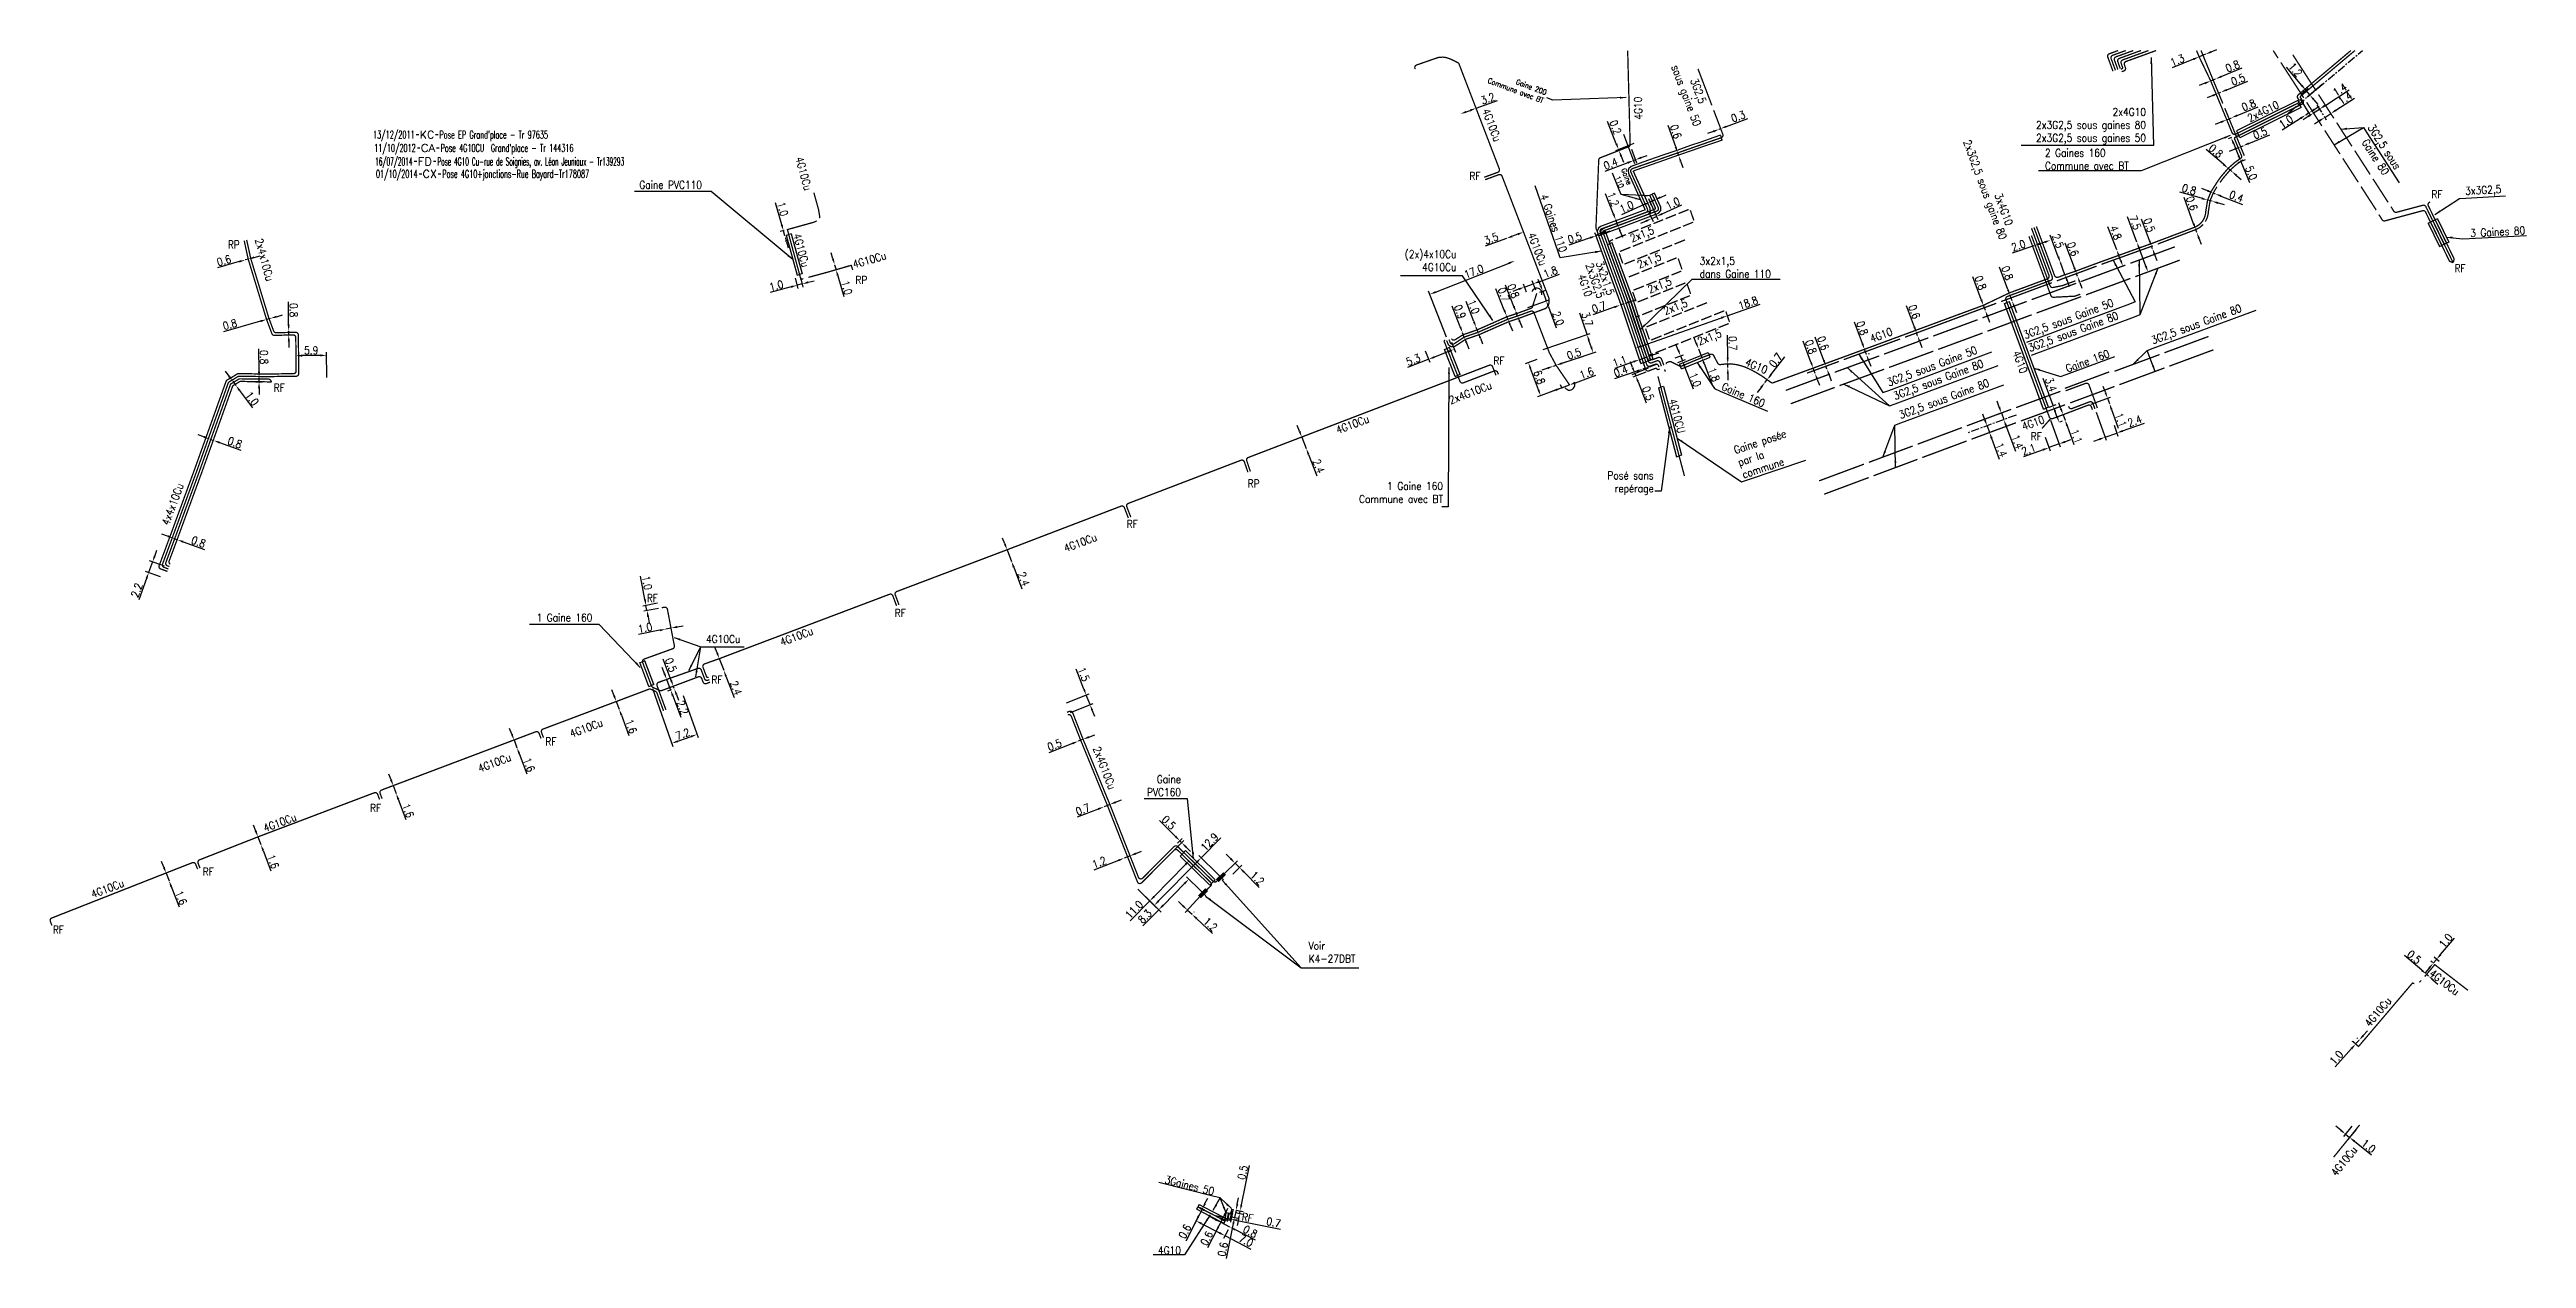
# Model space of a CAD drawing. Header units: millimetres. Extents: x 146114 to 146925, y 142419 to 143000.
# Drawn here: x 146447.4 to 146925, y 142767.1 to 143000.2 of the extents above; entities that cross this region are included whole.
import ezdxf
from ezdxf.enums import TextEntityAlignment as Align

# ---------------------------------------------------------------- set-up
doc = ezdxf.new("R2010")
doc.units = ezdxf.units.MM
doc.header["$PDMODE"] = 34
doc.linetypes.add('CENTER', pattern=[50.8, 31.75, -6.35, 6.35, -6.35])
doc.linetypes.add('E_ST_CU', pattern=[2000, 1000, 1000])
doc.layers.get('0').update_dxf_attribs({"linetype": 'CONTINUOUS'})
doc.layers.get('Defpoints').update_dxf_attribs({"linetype": 'CONTINUOUS'})
for name, color, linetype in [('E_100', 3, 'CONTINUOUS'), ('E_300', 7, 'CONTINUOUS'), ('E_400', 7, 'CONTINUOUS')]:
    doc.layers.add(name, color=color, linetype=linetype)
doc.styles.get("Standard").update_dxf_attribs({"font": 'romans.shx', "width": 0.85})
doc.dimstyles.get("Standard").update_dxf_attribs({"dimtxt": 1.5, "dimasz": 1.2, "dimexe": 0.625, "dimexo": 0.625, "dimgap": 0.25, "dimtad": 1, "dimdec": 1, "dimzin": 0, "dimdsep": 46, "dimtxsty": 'Standard', "dimcen": -0.5, "dimadec": 0, "dimazin": 0, "dimtfac": 1, "dimtdec": 1, "dimtmove": 0, "dimatfit": 3, "dimfxl": 1, "dimtolj": 1, "dimtzin": 0, "dimarcsym": 0})

msp = doc.modelspace()

# ---------------------------------------------------------------- texts
at = {"layer": 'E_100', "linetype": 'Continuous', "width": 0.85}
for s, rotation, p in [('4G10', 91.5229, (146754.53, 142986.69)), ('4G10Cu', 291.0006, (146723.62, 142988.46)), ('4G10Cu', 285.4763, (146591.2, 142979.26)), ('2x4x10Cu', 284.9409, (146487, 142963.55)), ('4G10Cu', 285.1241, (146590.76, 142964.49)), ('4G10Cu', 15.8555, (146602.51, 142958.02)), ('4G10Cu', 291.0006, (146732.42, 142964.55)), ('4G10CU', 284.9136, (146759.63, 142932.62)), ('4G10Cu', 20.536, (146695.81, 142926.06)), ('4x4x10Cu', 69.8782, (146470.37, 142908.33)), ('4G10Cu', 20.536, (146643.32, 142903.27)), ('4G10Cu', 20.536, (146588.59, 142885.17)), ('4G10Cu', 20.536, (146548.03, 142867.52)), ('4G10Cu', 20.536, (146530.35, 142860.83)), ('4G10Cu', 20.536, (146488.94, 142849.3)), ('4G10Cu', 20.536, (146455.71, 142836.56)), ('4G10Cu', 322.2755, (146906.15, 142821.79)), ('4G10Cu', 49.6098, (146894.82, 142811.64)), ('4G10Cu', 50.9522, (146888.35, 142782.85)), ('RF', 348.5338, (146677.18, 142774.46))]:
    msp.add_text(s, height=1.5, rotation=rotation, dxfattribs=at).set_placement(p)
for s, rotation, p in [('2x4G10', 26.4384, (146874.26, 142988.27)), ('2x3G2,5 sous gaine 80', 290.3321, (146820.44, 142973.09)), ('3x4G10', 290.3321, (146824.23, 142969.38)), ('4G10', 289.1887, (146743.49, 142954.73)), ('2x3G2,5', 289.1887, (146745.21, 142955.56)), ('3x2x1,5', 289.1887, (146747.15, 142956.05)), ('4G10', 20.4935, (146800.6, 142945.15)), ('4G10', 290.3321, (146827.4, 142939.96)), ('4G10', 337.4804, (146776.53, 142939.18)), ('2x4G10Cu', 291.0531, (146650.81, 142861.68))]:
    msp.add_text(s, height=1.5, rotation=rotation, dxfattribs=at).set_placement(p, align=Align.MIDDLE)
for s, p in [('RF', (146721.19, 142975.07)), ('RF', (146906.72, 142971.51)), ('RP', (146481.76, 142961.85)), ('RP', (146602.79, 142955.03)), ('RF', (146911.16, 142957.28)), ('RF', (146725.79, 142939.47)), ('RF', (146490.62, 142934.23)), ('RF', (146829.42, 142924.87)), ('RP', (146678.42, 142915.77)), ('RF', (146655.12, 142907.96)), ('RF', (146562.56, 142893.67)), ('RF', (146610.35, 142890.81)), ('RF', (146575.01, 142877.97)), ('RF', (146542.99, 142866.03)), ('RF', (146509.19, 142853.23)), ('RF', (146476.89, 142840.94)), ('RF', (146448.01, 142829.75))]:
    msp.add_text(s, height=1.5, dxfattribs=at).set_placement(p)
at = {"layer": 'E_100', "linetype": 'Continuous', "char_height": 1.5}
for s, insert, attachment_point, rotation in [('3G2,5 ^Jsous gaine 50', (146766.04, 142992.47), 2, 290.7615), ('3G2,5 sous\\P  Gaine 80', (146892.26, 142983.77), 7, 302.8642), ('3x3G2,5', (146913.27, 142971.72), 7, 3.1588), ('2x1,5', (146752.71, 142962.6), 7, 21.7807), ('2x1,5', (146754.1, 142957.53), 7, 21.7807), ('2x1,5', (146756.12, 142952.73), 7, 21.7807), ('2x1,5', (146759.17, 142948.58), 7, 21.7807), ('3G2,5 sous Gaine 50', (146828.51, 142943.94), 7, 20.4432), ('3G2,5 sous Gaine 80', (146853.18, 142942.92), 7, 20.3063), ('2x1,5', (146765.73, 142942.73), 7, 21.7807), ('3G2,5 sous Gaine 80', (146829.43, 142941.46), 7, 20.4432), ('3G2,5 sous Gaine 50', (146802.21, 142934.81), 7, 20.4432), ('3G2,5 sous Gaine 80', (146803.44, 142932.21), 7, 20.4432), ('3G2,5 sous Gaine 80', (146804.51, 142928.53), 7, 20.3063), ('\\A1;2x4G10Cu', (146717.59, 142931.79), 7, 20.936), ('4G10', (146832.23, 142928.26), 9, 20.1725)]:
    msp.add_mtext(s, dxfattribs=dict(at, insert=insert, attachment_point=attachment_point, rotation=rotation))
for s, insert, attachment_point in [('2x4G10\\P2x3G2,5 sous gaines 80\\P2x3G2,5 sous gaines 50', (146851.66, 142981.91), 9), ('(2x)4x10Cu\\P4G10Cu', (146718.68, 142957.49), 9), ('3x2x1,5\\Pdans Gaine 110', (146765.6, 142956.19), 7), ('\\A1;Posé sans\\Prepérage', (146756.71, 142914.33), 9), ('\\A1;4G10Cu', (146573.98, 142887.28), 1), ('\\A1;4G10', (146665.54, 142767.94), 9)]:
    msp.add_mtext(s, dxfattribs=dict(at, insert=insert, attachment_point=attachment_point))
at = {"layer": 'E_300', "linetype": 'Continuous', "insert": (146690.18, 142828.16), "char_height": 1.5, "attachment_point": 1}
msp.add_mtext('\\A1;Voir\\PK4-27DBT', dxfattribs=at)
at = {"layer": 'E_400', "linetype": 'Continuous'}
for s, insert, char_height, attachment_point, rotation in [('Gaine 200\\PCommune avec BT', (146735.27, 142989.84), 1, 9, 339.5091), ('Gaine \\P110', (146750.07, 142973.41), 1, 9, 291.2707), ('4 Gaines 110', (146738.64, 142960.96), 1.5, 9, 289.2173), ('3 Gaines 80', (146924.81, 142964.59), 1.5, 9, 3), ('Gaine 160', (146844.78, 142940.96), 1.5, 9, 20.2692), ('Gaine 160', (146770.27, 142936.03), 1.5, 1, 336.8844), ('\\A1;Gaine posée\\Ppar la\\Pcommune', (146772.01, 142923.63), 1.5, 1, 18.4552), ('\\A1;3Gaines 50 ', (146671.75, 142779.28), 1.5, 9, 345.9075)]:
    msp.add_mtext(s, dxfattribs=dict(at, insert=insert, char_height=char_height, attachment_point=attachment_point, rotation=rotation))
at = {"layer": 'E_400', "linetype": 'Continuous', "char_height": 1.5}
for s, insert, attachment_point in [('2 Gaines 160\\PCommune avec BT', (146832.17, 142981.02), 1), ('Gaine PVC110', (146573.18, 142973.36), 9), ('\\A1;1 Gaine 160\\PCommune avec BT', (146716.09, 142912.78), 9), ('\\A1;1 Gaine 160', (146552.06, 142889.93), 9), ('\\A1;Gaine \\PPVC160', (146665.55, 142860.27), 3)]:
    msp.add_mtext(s, dxfattribs=dict(at, insert=insert, attachment_point=attachment_point))

# ---------------------------------------------------------------- blocks, each defined once
blk = doc.blocks.new('*D34')
at = {"layer": 'Defpoints', "color": 0, "linetype": 'Continuous', "transparency": 16777216}
for p in [(146467.24, 142901.43), (146469.36, 142898.31), (146470.1, 142900.38)]:
    blk.add_point(p, dxfattribs=at)
at = {"layer": 'E_100', "color": 0, "linetype": 'Continuous', "lineweight": -2, "transparency": 16777216}
for p, q in [((146467.65, 142902.55), (146468.06, 142903.68)), ((146466.07, 142898.23), (146464.58, 142894.13)), ((146468.78, 142898.52), (146465.9, 142899.57)), ((146467.24, 142901.43), (146466.48, 142899.36)), ((146469.51, 142900.6), (146466.65, 142901.64))]:
    blk.add_line(p, q, dxfattribs=at)
at = {"layer": 'E_100', "color": 0, "linetype": 'Continuous', "transparency": 16777216}
for points in [[(146465.89, 142898.3), (146466.26, 142898.16), (146466.48, 142899.36)], [(146467.46, 142902.62), (146467.84, 142902.49), (146467.24, 142901.43)]]:
    blk.add_solid(points, dxfattribs=at)
at = {"layer": 'E_100', "color": 0, "linetype": 'Continuous', "transparency": 16777216, "insert": (146464.18, 142895.96), "char_height": 1.5, "attachment_point": 5, "rotation": 69.9759}
blk.add_mtext('\\A1;2.2', dxfattribs=at)
blk = doc.blocks.new('*D35')
at = {"layer": 'Defpoints', "color": 0, "linetype": 'Continuous', "transparency": 16777216}
for p in [(146471.26, 142905.97), (146472.02, 142905.69), (146472.02, 142905.69)]:
    blk.add_point(p, dxfattribs=at)
at = {"layer": 'E_100', "color": 0, "linetype": 'Continuous', "lineweight": -2, "transparency": 16777216}
for p, q in [((146470.14, 142906.38), (146469.01, 142906.79)), ((146471.26, 142905.97), (146472.02, 142905.69)), ((146473.14, 142905.28), (146477.25, 142903.79))]:
    blk.add_line(p, q, dxfattribs=at)
at = {"layer": 'E_100', "color": 0, "linetype": 'Continuous', "transparency": 16777216}
for points in [[(146470.21, 142906.56), (146470.07, 142906.19), (146471.26, 142905.97)], [(146473.21, 142905.47), (146473.08, 142905.09), (146472.02, 142905.69)]]:
    blk.add_solid(points, dxfattribs=at)
at = {"layer": 'E_100', "color": 0, "linetype": 'Continuous', "transparency": 16777216, "insert": (146476.1, 142905.27), "char_height": 1.5, "attachment_point": 5, "rotation": 340.0257}
blk.add_mtext('\\A1;0.8', dxfattribs=at)
blk = doc.blocks.new('*D36')
at = {"layer": 'Defpoints', "color": 0, "linetype": 'Continuous', "transparency": 16777216}
for p in [(146478.26, 142925.1), (146479.01, 142924.83), (146479.01, 142924.83)]:
    blk.add_point(p, dxfattribs=at)
at = {"layer": 'E_100', "color": 0, "linetype": 'Continuous', "lineweight": -2, "transparency": 16777216}
for p, q in [((146477.13, 142925.51), (146476, 142925.92)), ((146478.26, 142925.1), (146479.01, 142924.83)), ((146480.14, 142924.42), (146484.25, 142922.93))]:
    blk.add_line(p, q, dxfattribs=at)
at = {"layer": 'E_100', "color": 0, "linetype": 'Continuous', "transparency": 16777216}
for points in [[(146477.2, 142925.7), (146477.06, 142925.32), (146478.26, 142925.1)], [(146480.21, 142924.61), (146480.07, 142924.23), (146479.01, 142924.83)]]:
    blk.add_solid(points, dxfattribs=at)
at = {"layer": 'E_100', "color": 0, "linetype": 'Continuous', "transparency": 16777216, "insert": (146483.1, 142924.41), "char_height": 1.5, "attachment_point": 5, "rotation": 340.1143}
blk.add_mtext('\\A1;0.8', dxfattribs=at)
blk = doc.blocks.new('*D37')
at = {"layer": 'Defpoints', "color": 0, "linetype": 'Continuous', "transparency": 16777216}
for p in [(146482.7, 142936.24), (146483.29, 142935.43), (146483.29, 142935.43)]:
    blk.add_point(p, dxfattribs=at)
at = {"layer": 'E_100', "color": 0, "linetype": 'Continuous', "lineweight": -2, "transparency": 16777216}
for p, q in [((146481.98, 142937.2), (146481.27, 142938.17)), ((146482.7, 142936.24), (146483.29, 142935.43)), ((146484.01, 142934.47), (146486.5, 142931.1))]:
    blk.add_line(p, q, dxfattribs=at)
at = {"layer": 'E_100', "color": 0, "linetype": 'Continuous', "transparency": 16777216}
for points in [[(146482.15, 142937.32), (146481.82, 142937.08), (146482.7, 142936.24)], [(146484.17, 142934.59), (146483.85, 142934.35), (146483.29, 142935.43)]]:
    blk.add_solid(points, dxfattribs=at)
at = {"layer": 'E_100', "color": 0, "linetype": 'Continuous', "transparency": 16777216, "insert": (146486.42, 142932.9), "char_height": 1.5, "attachment_point": 5, "rotation": 306.5417}
blk.add_mtext('\\A1;1.0', dxfattribs=at)
blk = doc.blocks.new('*D38')
at = {"layer": 'Defpoints', "color": 0, "linetype": 'Continuous', "transparency": 16777216}
for p in [(146487.76, 142936.9), (146486.55, 142936.09), (146487.77, 142936.1)]:
    blk.add_point(p, dxfattribs=at)
at = {"layer": 'E_100', "color": 0, "linetype": 'Continuous', "lineweight": -2, "transparency": 16777216}
for p, q in [((146487.76, 142938.1), (146487.73, 142942.47)), ((146487.77, 142936.1), (146487.76, 142936.9)), ((146488.39, 142936.9), (146488.39, 142936.9)), ((146487.17, 142936.09), (146488.39, 142936.1)), ((146487.77, 142934.9), (146487.78, 142933.7))]:
    blk.add_line(p, q, dxfattribs=at)
at = {"layer": 'E_100', "color": 0, "linetype": 'Continuous', "transparency": 16777216}
for points in [[(146487.96, 142938.1), (146487.56, 142938.1), (146487.76, 142936.9)], [(146487.97, 142934.9), (146487.57, 142934.9), (146487.77, 142936.1)]]:
    blk.add_solid(points, dxfattribs=at)
at = {"layer": 'E_100', "color": 0, "linetype": 'Continuous', "transparency": 16777216, "insert": (146488.74, 142940.89), "char_height": 1.5, "attachment_point": 5, "rotation": 270.3236}
blk.add_mtext('\\A1;0.8', dxfattribs=at)
blk = doc.blocks.new('*D39')
at = {"layer": 'Defpoints', "color": 0, "linetype": 'Continuous', "transparency": 16777216}
for p in [(146489.22, 142948.15), (146489.99, 142948.36), (146489.99, 142948.36)]:
    blk.add_point(p, dxfattribs=at)
at = {"layer": 'E_100', "color": 0, "linetype": 'Continuous', "lineweight": -2, "transparency": 16777216}
for p, q in [((146488.07, 142947.82), (146480.89, 142945.8)), ((146489.99, 142948.36), (146489.22, 142948.15)), ((146489.39, 142947.55), (146489.39, 142947.55)), ((146490.16, 142947.76), (146490.16, 142947.76)), ((146491.15, 142948.69), (146492.3, 142949.02))]:
    blk.add_line(p, q, dxfattribs=at)
at = {"layer": 'E_100', "color": 0, "linetype": 'Continuous', "transparency": 16777216}
for points in [[(146488.01, 142948.01), (146488.12, 142947.63), (146489.22, 142948.15)], [(146491.09, 142948.88), (146491.2, 142948.5), (146489.99, 142948.36)]]:
    blk.add_solid(points, dxfattribs=at)
at = {"layer": 'E_100', "color": 0, "linetype": 'Continuous', "transparency": 16777216, "insert": (146482.15, 142947.19), "char_height": 1.5, "attachment_point": 5, "rotation": 15.7619}
blk.add_mtext('\\A1;0.8', dxfattribs=at)
blk = doc.blocks.new('*D40')
at = {"layer": 'Defpoints', "color": 0, "linetype": 'Continuous', "transparency": 16777216}
for p in [(146485.1, 142959.63), (146485.68, 142959.79), (146485.68, 142959.79)]:
    blk.add_point(p, dxfattribs=at)
at = {"layer": 'E_100', "color": 0, "linetype": 'Continuous', "lineweight": -2, "transparency": 16777216}
for p, q in [((146486.83, 142960.12), (146487.99, 142960.44)), ((146483.94, 142959.3), (146479.74, 142958.12)), ((146485.68, 142959.79), (146485.1, 142959.63))]:
    blk.add_line(p, q, dxfattribs=at)
at = {"layer": 'E_100', "color": 0, "linetype": 'Continuous', "transparency": 16777216}
for points in [[(146486.78, 142960.31), (146486.89, 142959.93), (146485.68, 142959.79)], [(146483.89, 142959.5), (146484, 142959.11), (146485.1, 142959.63)]]:
    blk.add_solid(points, dxfattribs=at)
at = {"layer": 'E_100', "color": 0, "linetype": 'Continuous', "transparency": 16777216, "insert": (146480.99, 142959.51), "char_height": 1.5, "attachment_point": 5, "rotation": 15.7412}
blk.add_mtext('\\A1;0.6', dxfattribs=at)
blk = doc.blocks.new('*D41')
at = {"layer": 'Defpoints', "color": 0, "linetype": 'Continuous', "transparency": 16777216}
for p in [(146493.49, 142945.95), (146493.49, 142945.95), (146493.49, 142945.15)]:
    blk.add_point(p, dxfattribs=at)
at = {"layer": 'E_100', "color": 0, "linetype": 'Continuous', "lineweight": -2, "transparency": 16777216}
for p, q in [((146493.47, 142947.15), (146493.43, 142951.52)), ((146492.86, 142945.94), (146492.86, 142945.94)), ((146493.49, 142945.15), (146493.49, 142945.95)), ((146492.87, 142945.14), (146492.87, 142945.14)), ((146493.51, 142943.95), (146493.52, 142942.75))]:
    blk.add_line(p, q, dxfattribs=at)
at = {"layer": 'E_100', "color": 0, "linetype": 'Continuous', "transparency": 16777216}
for points in [[(146493.67, 142947.15), (146493.27, 142947.14), (146493.49, 142945.95)], [(146493.71, 142943.95), (146493.31, 142943.94), (146493.49, 142945.15)]]:
    blk.add_solid(points, dxfattribs=at)
at = {"layer": 'E_100', "color": 0, "linetype": 'Continuous', "transparency": 16777216, "insert": (146494.45, 142949.94), "char_height": 1.5, "attachment_point": 5, "rotation": 270.5694}
blk.add_mtext('\\A1;0.8', dxfattribs=at)
blk = doc.blocks.new('*D42')
at = {"layer": 'Defpoints', "color": 0, "linetype": 'Continuous', "transparency": 16777216}
for p in [(146494.89, 142941.17), (146494.89, 142941.17), (146500.84, 142936.36)]:
    blk.add_point(p, dxfattribs=at)
at = {"layer": 'E_100', "color": 0, "linetype": 'Continuous', "lineweight": -2, "transparency": 16777216}
for p, q in [((146494.88, 142941.8), (146494.88, 142941.8)), ((146499.59, 142941.22), (146496.09, 142941.18)), ((146500.83, 142936.99), (146500.79, 142941.85))]:
    blk.add_line(p, q, dxfattribs=at)
at = {"layer": 'E_100', "color": 0, "linetype": 'Continuous', "transparency": 16777216}
for points in [[(146496.09, 142941.38), (146496.09, 142940.98), (146494.89, 142941.17)], [(146499.59, 142941.42), (146499.59, 142941.02), (146500.79, 142941.23)]]:
    blk.add_solid(points, dxfattribs=at)
at = {"layer": 'E_100', "color": 0, "linetype": 'Continuous', "transparency": 16777216, "insert": (146497.83, 142942.2), "char_height": 1.5, "attachment_point": 5, "rotation": 0.5626}
blk.add_mtext('\\A1;5.9', dxfattribs=at)
blk = doc.blocks.new('*D47')
at = {"layer": 'Defpoints', "color": 0, "linetype": 'Continuous', "transparency": 16777216}
for p in [(146647.29, 142875.75), (146642.93, 142874.04), (146643.66, 142872.17)]:
    blk.add_point(p, dxfattribs=at)
at = {"layer": 'E_100', "color": 0, "linetype": 'Continuous', "lineweight": -2, "transparency": 16777216}
for p, q in [((146646.85, 142876.87), (146645.32, 142880.76)), ((146643.51, 142874.26), (146647.87, 142875.98)), ((146648.02, 142873.89), (146647.29, 142875.75)), ((146644.24, 142872.4), (146648.6, 142874.12)), ((146648.46, 142872.77), (146648.9, 142871.65))]:
    blk.add_line(p, q, dxfattribs=at)
at = {"layer": 'E_100', "color": 0, "linetype": 'Continuous', "transparency": 16777216}
for points in [[(146647.03, 142876.94), (146646.66, 142876.79), (146647.29, 142875.75)], [(146648.64, 142872.84), (146648.27, 142872.7), (146648.02, 142873.89)]]:
    blk.add_solid(points, dxfattribs=at)
at = {"layer": 'E_100', "color": 0, "linetype": 'Continuous', "transparency": 16777216, "insert": (146646.79, 142879.74), "char_height": 1.5, "attachment_point": 5, "rotation": 291.4552}
blk.add_mtext('\\A1;1.5', dxfattribs=at)
blk = doc.blocks.new('*D48')
at = {"layer": 'Defpoints', "color": 0, "linetype": 'Continuous', "transparency": 16777216}
for p in [(146645.75, 142866.84), (146645.75, 142866.84), (146646.68, 142867.21)]:
    blk.add_point(p, dxfattribs=at)
at = {"layer": 'E_100', "color": 0, "linetype": 'Continuous', "lineweight": -2, "transparency": 16777216}
for p, q in [((146644.64, 142866.41), (146640.07, 142864.61)), ((146646.68, 142867.21), (146645.75, 142866.84)), ((146647.8, 142867.65), (146648.92, 142868.09))]:
    blk.add_line(p, q, dxfattribs=at)
at = {"layer": 'E_100', "color": 0, "linetype": 'Continuous', "transparency": 16777216}
for points in [[(146644.56, 142866.59), (146644.71, 142866.22), (146645.75, 142866.84)], [(146647.73, 142867.84), (146647.87, 142867.46), (146646.68, 142867.21)]]:
    blk.add_solid(points, dxfattribs=at)
at = {"layer": 'E_100', "color": 0, "linetype": 'Continuous', "transparency": 16777216, "insert": (146641.18, 142866.12), "char_height": 1.5, "attachment_point": 5, "rotation": 21.4552}
blk.add_mtext('\\A1;0.5', dxfattribs=at)
blk = doc.blocks.new('*D49')
at = {"layer": 'Defpoints', "color": 0, "linetype": 'Continuous', "transparency": 16777216}
for p in [(146650.72, 142854.21), (146650.72, 142854.21), (146651.84, 142854.65)]:
    blk.add_point(p, dxfattribs=at)
at = {"layer": 'E_100', "color": 0, "linetype": 'Continuous', "lineweight": -2, "transparency": 16777216}
for p, q in [((146652.95, 142855.08), (146654.07, 142855.52)), ((146649.6, 142853.77), (146645.53, 142852.17)), ((146651.84, 142854.65), (146650.72, 142854.21))]:
    blk.add_line(p, q, dxfattribs=at)
at = {"layer": 'E_100', "color": 0, "linetype": 'Continuous', "transparency": 16777216}
for points in [[(146652.88, 142855.27), (146653.03, 142854.9), (146651.84, 142854.65)], [(146649.53, 142853.95), (146649.68, 142853.58), (146650.72, 142854.21)]]:
    blk.add_solid(points, dxfattribs=at)
at = {"layer": 'E_100', "color": 0, "linetype": 'Continuous', "transparency": 16777216, "insert": (146646.64, 142853.68), "char_height": 1.5, "attachment_point": 5, "rotation": 21.4552}
blk.add_mtext('\\A1;0.7', dxfattribs=at)
blk = doc.blocks.new('*D50')
at = {"layer": 'Defpoints', "color": 0, "linetype": 'Continuous', "transparency": 16777216}
for p in [(146654.61, 142844.3), (146654.61, 142844.3), (146655.73, 142844.74)]:
    blk.add_point(p, dxfattribs=at)
at = {"layer": 'E_100', "color": 0, "linetype": 'Continuous', "lineweight": -2, "transparency": 16777216}
for p, q in [((146656.85, 142845.18), (146657.96, 142845.62)), ((146653.49, 142843.86), (146648.77, 142842.01)), ((146655.73, 142844.74), (146654.61, 142844.3))]:
    blk.add_line(p, q, dxfattribs=at)
at = {"layer": 'E_100', "color": 0, "linetype": 'Continuous', "transparency": 16777216}
for points in [[(146653.42, 142844.05), (146653.57, 142843.68), (146654.61, 142844.3)], [(146656.77, 142845.37), (146656.92, 142845), (146655.73, 142844.74)]]:
    blk.add_solid(points, dxfattribs=at)
at = {"layer": 'E_100', "color": 0, "linetype": 'Continuous', "transparency": 16777216, "insert": (146649.8, 142843.49), "char_height": 1.5, "attachment_point": 5, "rotation": 21.4552}
blk.add_mtext('\\A1;1.2', dxfattribs=at)
blk = doc.blocks.new('*D51')
at = {"layer": 'Defpoints', "color": 0, "linetype": 'Continuous', "transparency": 16777216}
for p in [(146675.11, 142840.78), (146676.84, 142842.49), (146673.26, 142840.63)]:
    blk.add_point(p, dxfattribs=at)
at = {"layer": 'E_300', "color": 0, "linetype": 'Continuous', "lineweight": -2, "transparency": 16777216}
for p, q in [((146673.7, 142841.07), (146676.44, 142843.78)), ((146675.15, 142844.19), (146674.3, 142845.05)), ((146675.55, 142841.22), (146677.28, 142842.93)), ((146675.99, 142843.34), (146676.84, 142842.49)), ((146677.68, 142841.64), (146680.64, 142838.67))]:
    blk.add_line(p, q, dxfattribs=at)
at = {"layer": 'E_300', "color": 0, "linetype": 'Continuous', "transparency": 16777216}
for points in [[(146675.29, 142844.34), (146675, 142844.05), (146675.99, 142843.34)], [(146677.83, 142841.78), (146677.54, 142841.5), (146676.84, 142842.49)]]:
    blk.add_solid(points, dxfattribs=at)
at = {"layer": 'E_300', "color": 0, "linetype": 'Continuous', "transparency": 16777216, "insert": (146680.29, 142840.43), "char_height": 1.5, "attachment_point": 5, "rotation": 314.8053}
blk.add_mtext('\\A1;1.2', dxfattribs=at)
blk = doc.blocks.new('*D52')
at = {"layer": 'Defpoints', "color": 0, "linetype": 'Continuous', "transparency": 16777216}
for p in [(146665.34, 142847.64), (146666.24, 142848.54), (146663.38, 142844.96)]:
    blk.add_point(p, dxfattribs=at)
at = {"layer": 'E_100', "color": 0, "linetype": 'Continuous', "lineweight": -2, "transparency": 16777216}
for p, q in [((146664.49, 142848.49), (146661.39, 142851.57)), ((146663.82, 142845.41), (146666.14, 142847.73)), ((146665.8, 142848.1), (146664.9, 142847.2)), ((146665.69, 142847.29), (146665.34, 142847.64)), ((146666.54, 142846.44), (146667.39, 142845.59))]:
    blk.add_line(p, q, dxfattribs=at)
at = {"layer": 'E_100', "color": 0, "linetype": 'Continuous', "transparency": 16777216}
for points in [[(146664.63, 142848.63), (146664.35, 142848.35), (146665.34, 142847.64)], [(146666.69, 142846.58), (146666.4, 142846.3), (146665.69, 142847.29)]]:
    blk.add_solid(points, dxfattribs=at)
at = {"layer": 'E_100', "color": 0, "linetype": 'Continuous', "transparency": 16777216, "insert": (146663.22, 142851.16), "char_height": 1.5, "attachment_point": 5, "rotation": 315.0911}
blk.add_mtext('\\A1;0.5', dxfattribs=at)
blk = doc.blocks.new('*D53')
at = {"layer": 'Defpoints', "color": 0, "linetype": 'Continuous', "transparency": 16777216}
for p in [(146669.84, 142837.54), (146667.65, 142833.43), (146667.69, 142833.47)]:
    blk.add_point(p, dxfattribs=at)
at = {"layer": 'E_300', "color": 0, "linetype": 'Continuous', "lineweight": -2, "transparency": 16777216}
for p, q in [((146669.41, 142837.08), (146666.39, 142833.83)), ((146665.93, 142835.11), (146665.06, 142835.92)), ((146666.81, 142834.29), (146667.69, 142833.47)), ((146668.08, 142833.89), (146668.12, 142833.93)), ((146668.57, 142832.65), (146671.63, 142829.8))]:
    blk.add_line(p, q, dxfattribs=at)
at = {"layer": 'E_300', "color": 0, "linetype": 'Continuous', "transparency": 16777216}
for points in [[(146666.07, 142835.25), (146665.8, 142834.96), (146666.81, 142834.29)], [(146668.71, 142832.8), (146668.43, 142832.51), (146667.69, 142833.47)]]:
    blk.add_solid(points, dxfattribs=at)
at = {"layer": 'E_300', "color": 0, "linetype": 'Continuous', "transparency": 16777216, "insert": (146671.22, 142831.55), "char_height": 1.5, "attachment_point": 5, "rotation": 317.0332}
blk.add_mtext('\\A1;1.2', dxfattribs=at)
blk = doc.blocks.new('*D54')
at = {"layer": 'Defpoints', "color": 0, "linetype": 'Continuous', "transparency": 16777216}
for p in [(146667.24, 142843.91), (146667.24, 142843.91), (146656.8, 142838.74)]:
    blk.add_point(p, dxfattribs=at)
at = {"layer": 'E_100', "color": 0, "linetype": 'Continuous', "lineweight": -2, "transparency": 16777216}
for p, q in [((146666.4, 142843.06), (146660.39, 142836.91)), ((146659.55, 142836.05), (146655.77, 142832.19)), ((146657.24, 142838.3), (146659.99, 142835.61))]:
    blk.add_line(p, q, dxfattribs=at)
at = {"layer": 'E_100', "color": 0, "linetype": 'Continuous', "transparency": 16777216}
for points in [[(146666.26, 142843.2), (146666.55, 142842.92), (146667.24, 142843.91)], [(146660.24, 142837.05), (146660.53, 142836.77), (146659.55, 142836.05)]]:
    blk.add_solid(points, dxfattribs=at)
at = {"layer": 'E_100', "color": 0, "linetype": 'Continuous', "transparency": 16777216, "insert": (146656.52, 142834.39), "char_height": 1.5, "attachment_point": 5, "rotation": 45.6217}
blk.add_mtext('\\A1;11.0', dxfattribs=at)
blk = doc.blocks.new('*D55')
at = {"layer": 'Defpoints', "color": 0, "linetype": 'Continuous', "transparency": 16777216}
for p in [(146669.45, 142844.37), (146656.8, 142838.74), (146673.26, 142840.63)]:
    blk.add_point(p, dxfattribs=at)
at = {"layer": 'E_300', "color": 0, "linetype": 'Continuous', "lineweight": -2, "transparency": 16777216}
for p, q in [((146669.45, 142844.37), (146673.23, 142848.21)), ((146661.25, 142836.04), (146668.61, 142843.52)), ((146672.81, 142841.06), (146669.01, 142844.81)), ((146657.24, 142838.3), (146660.85, 142834.75))]:
    blk.add_line(p, q, dxfattribs=at)
at = {"layer": 'E_300', "color": 0, "linetype": 'Continuous', "transparency": 16777216}
for points in [[(146668.47, 142843.66), (146668.75, 142843.38), (146669.45, 142844.37)], [(146661.1, 142836.18), (146661.39, 142835.9), (146660.4, 142835.19)]]:
    blk.add_solid(points, dxfattribs=at)
at = {"layer": 'E_300', "color": 0, "linetype": 'Continuous', "transparency": 16777216, "insert": (146671.07, 142847.43), "char_height": 1.5, "attachment_point": 5, "rotation": 45.4195}
blk.add_mtext('\\A1;12.9', dxfattribs=at)
blk = doc.blocks.new('*D56')
at = {"layer": 'Defpoints', "color": 0, "linetype": 'Continuous', "transparency": 16777216}
for p in [(146656.8, 142838.74), (146667.08, 142840.25), (146669.84, 142837.54)]:
    blk.add_point(p, dxfattribs=at)
at = {"layer": 'E_300', "color": 0, "linetype": 'Continuous', "lineweight": -2, "transparency": 16777216}
for p, q in [((146657.24, 142838.3), (146661.71, 142833.9)), ((146666.24, 142839.4), (146662.1, 142835.2)), ((146669.39, 142837.98), (146666.64, 142840.69)), ((146661.26, 142834.34), (146658.19, 142831.23))]:
    blk.add_line(p, q, dxfattribs=at)
at = {"layer": 'E_300', "color": 0, "linetype": 'Continuous', "transparency": 16777216}
for points in [[(146666.1, 142839.54), (146666.38, 142839.26), (146667.08, 142840.25)], [(146661.96, 142835.34), (146662.25, 142835.06), (146661.26, 142834.34)]]:
    blk.add_solid(points, dxfattribs=at)
at = {"layer": 'E_300', "color": 0, "linetype": 'Continuous', "transparency": 16777216, "insert": (146658.59, 142833.06), "char_height": 1.5, "attachment_point": 5, "rotation": 45.4195}
blk.add_mtext('\\A1;8.3', dxfattribs=at)
blk = doc.blocks.new('*D57')
at = {"layer": 'Defpoints', "color": 0, "linetype": 'Continuous', "transparency": 16777216}
for p in [(146719.86, 142945.6), (146719.86, 142945.6), (146720.19, 142944.76)]:
    blk.add_point(p, dxfattribs=at)
at = {"layer": 'E_100', "color": 0, "linetype": 'Continuous', "lineweight": -2, "transparency": 16777216}
for p, q in [((146719.43, 142946.72), (146717.86, 142950.73)), ((146720.19, 142944.76), (146719.86, 142945.6)), ((146720.44, 142945.83), (146720.44, 142945.83)), ((146720.62, 142943.64), (146721.06, 142942.52)), ((146720.77, 142944.99), (146720.77, 142944.99))]:
    blk.add_line(p, q, dxfattribs=at)
at = {"layer": 'E_100', "color": 0, "linetype": 'Continuous', "transparency": 16777216}
for points in [[(146719.61, 142946.79), (146719.24, 142946.65), (146719.86, 142945.6)], [(146720.81, 142943.72), (146720.44, 142943.57), (146720.19, 142944.76)]]:
    blk.add_solid(points, dxfattribs=at)
at = {"layer": 'E_100', "color": 0, "linetype": 'Continuous', "transparency": 16777216, "insert": (146719.36, 142949.65), "char_height": 1.5, "attachment_point": 5, "rotation": 291.2891}
blk.add_mtext('\\A1;0.9', dxfattribs=at)
blk = doc.blocks.new('*D58')
at = {"layer": 'Defpoints', "color": 0, "linetype": 'Continuous', "transparency": 16777216}
for p in [(146722.49, 142946.61), (146722.49, 142946.61), (146722.85, 142945.68)]:
    blk.add_point(p, dxfattribs=at)
at = {"layer": 'E_100', "color": 0, "linetype": 'Continuous', "lineweight": -2, "transparency": 16777216}
for p, q in [((146722.05, 142947.73), (146720.53, 142951.63)), ((146722.85, 142945.68), (146722.49, 142946.61)), ((146723.29, 142944.56), (146723.72, 142943.44))]:
    blk.add_line(p, q, dxfattribs=at)
at = {"layer": 'E_100', "color": 0, "linetype": 'Continuous', "transparency": 16777216}
for points in [[(146722.24, 142947.8), (146721.87, 142947.65), (146722.49, 142946.61)], [(146723.47, 142944.63), (146723.1, 142944.49), (146722.85, 142945.68)]]:
    blk.add_solid(points, dxfattribs=at)
at = {"layer": 'E_100', "color": 0, "linetype": 'Continuous', "transparency": 16777216, "insert": (146722.01, 142950.6), "char_height": 1.5, "attachment_point": 5, "rotation": 291.2891}
blk.add_mtext('\\A1;1.0', dxfattribs=at)
blk = doc.blocks.new('*D59')
at = {"layer": 'Defpoints', "color": 0, "linetype": 'Continuous', "transparency": 16777216}
for p in [(146712.45, 142942.7), (146717.49, 142944.36), (146713.33, 142940.47)]:
    blk.add_point(p, dxfattribs=at)
at = {"layer": 'E_100', "color": 0, "linetype": 'Continuous', "lineweight": -2, "transparency": 16777216}
for p, q in [((146712.67, 142942.12), (146713.56, 142939.89)), ((146717.14, 142941.97), (146714.44, 142940.91)), ((146717.72, 142943.78), (146718.49, 142941.83)), ((146713.33, 142940.47), (146709.26, 142938.87))]:
    blk.add_line(p, q, dxfattribs=at)
at = {"layer": 'E_100', "color": 0, "linetype": 'Continuous', "transparency": 16777216}
for points in [[(146714.37, 142941.1), (146714.52, 142940.72), (146713.33, 142940.47)], [(146717.07, 142942.16), (146717.21, 142941.79), (146718.26, 142942.41)]]:
    blk.add_solid(points, dxfattribs=at)
at = {"layer": 'E_100', "color": 0, "linetype": 'Continuous', "transparency": 16777216, "insert": (146710.37, 142940.38), "char_height": 1.5, "attachment_point": 5, "rotation": 21.5105}
blk.add_mtext('\\A1;5.3', dxfattribs=at)
blk = doc.blocks.new('*D60')
at = {"layer": 'Defpoints', "color": 0, "linetype": 'Continuous', "transparency": 16777216}
for p in [(146728.34, 142948.85), (146728.34, 142948.85), (146728.59, 142948.2)]:
    blk.add_point(p, dxfattribs=at)
at = {"layer": 'E_100', "color": 0, "linetype": 'Continuous', "lineweight": -2, "transparency": 16777216}
for p, q in [((146727.9, 142949.97), (146726.3, 142954.07)), ((146728.59, 142948.2), (146728.34, 142948.85)), ((146728.92, 142949.08), (146728.92, 142949.08)), ((146729.03, 142947.08), (146729.46, 142945.97)), ((146729.17, 142948.43), (146729.17, 142948.43))]:
    blk.add_line(p, q, dxfattribs=at)
at = {"layer": 'E_100', "color": 0, "linetype": 'Continuous', "transparency": 16777216}
for points in [[(146728.09, 142950.05), (146727.71, 142949.9), (146728.34, 142948.85)], [(146729.21, 142947.16), (146728.84, 142947.01), (146728.59, 142948.2)]]:
    blk.add_solid(points, dxfattribs=at)
at = {"layer": 'E_100', "color": 0, "linetype": 'Continuous', "transparency": 16777216, "insert": (146727.81, 142952.96), "char_height": 1.5, "attachment_point": 5, "rotation": 291.2891}
blk.add_mtext('\\A1;0.7', dxfattribs=at)
blk = doc.blocks.new('*D61')
at = {"layer": 'Defpoints', "color": 0, "linetype": 'Continuous', "transparency": 16777216}
for p in [(146730.18, 142949.56), (146730.18, 142949.56), (146730.47, 142948.82)]:
    blk.add_point(p, dxfattribs=at)
at = {"layer": 'E_100', "color": 0, "linetype": 'Continuous', "lineweight": -2, "transparency": 16777216}
for p, q in [((146729.74, 142950.68), (146728.15, 142954.75)), ((146730.47, 142948.82), (146730.18, 142949.56)), ((146730.9, 142947.7), (146731.34, 142946.58))]:
    blk.add_line(p, q, dxfattribs=at)
at = {"layer": 'E_100', "color": 0, "linetype": 'Continuous', "transparency": 16777216}
for points in [[(146729.93, 142950.75), (146729.55, 142950.61), (146730.18, 142949.56)], [(146731.09, 142947.77), (146730.72, 142947.62), (146730.47, 142948.82)]]:
    blk.add_solid(points, dxfattribs=at)
at = {"layer": 'E_100', "color": 0, "linetype": 'Continuous', "transparency": 16777216, "insert": (146729.66, 142953.64), "char_height": 1.5, "attachment_point": 5, "rotation": 291.2891}
blk.add_mtext('\\A1;0.8', dxfattribs=at)
blk = doc.blocks.new('*D62')
at = {"layer": 'Defpoints', "color": 0, "linetype": 'Continuous', "transparency": 16777216}
for p in [(146731.81, 142954.4), (146732.39, 142952.81), (146734.17, 142953.2)]:
    blk.add_point(p, dxfattribs=at)
at = {"layer": 'E_300', "color": 0, "linetype": 'Continuous', "lineweight": -2, "transparency": 16777216}
for p, q in [((146733.96, 142953.78), (146733.28, 142955.61)), ((146734.62, 142955.44), (146738.55, 142956.89)), ((146730.68, 142953.98), (146729.56, 142953.56)), ((146732.18, 142953.4), (146731.59, 142954.98)), ((146731.81, 142954.4), (146733.5, 142955.02))]:
    blk.add_line(p, q, dxfattribs=at)
at = {"layer": 'E_300', "color": 0, "linetype": 'Continuous', "transparency": 16777216}
for points in [[(146734.55, 142955.63), (146734.69, 142955.25), (146733.5, 142955.02)], [(146730.61, 142954.17), (146730.75, 142953.79), (146731.81, 142954.4)]]:
    blk.add_solid(points, dxfattribs=at)
at = {"layer": 'E_300', "color": 0, "linetype": 'Continuous', "transparency": 16777216, "insert": (146736.8, 142957.31), "char_height": 1.5, "attachment_point": 5, "rotation": 20.3032}
blk.add_mtext('\\A1;1.8', dxfattribs=at)
blk = doc.blocks.new('*D63')
at = {"layer": 'Defpoints', "color": 0, "linetype": 'Continuous', "transparency": 16777216}
for p in [(146734.17, 142953.2), (146736, 142951.74), (146731.89, 142950.22)]:
    blk.add_point(p, dxfattribs=at)
at = {"layer": 'E_300', "color": 0, "linetype": 'Continuous', "lineweight": -2, "transparency": 16777216}
for p, q in [((146734.89, 142954.74), (146734.47, 142955.87)), ((146732.48, 142950.44), (146736.59, 142951.96)), ((146734.76, 142953.41), (146735.89, 142953.83)), ((146735.31, 142953.62), (146736, 142951.74)), ((146736.42, 142950.61), (146737.93, 142946.51))]:
    blk.add_line(p, q, dxfattribs=at)
at = {"layer": 'E_300', "color": 0, "linetype": 'Continuous', "transparency": 16777216}
for points in [[(146735.08, 142954.81), (146734.7, 142954.67), (146735.31, 142953.62)], [(146736.6, 142950.68), (146736.23, 142950.55), (146736, 142951.74)]]:
    blk.add_solid(points, dxfattribs=at)
at = {"layer": 'E_300', "color": 0, "linetype": 'Continuous', "transparency": 16777216, "insert": (146738.32, 142948.35), "char_height": 1.5, "attachment_point": 5, "rotation": 290.3032}
blk.add_mtext('\\A1;2.0', dxfattribs=at)
blk = doc.blocks.new('*D64')
at = {"layer": 'Defpoints', "color": 0, "linetype": 'Continuous', "transparency": 16777216}
for p in [(146734.8, 142942.17), (146743.86, 142945.24), (146737.9, 142939.32)]:
    blk.add_point(p, dxfattribs=at)
at = {"layer": 'E_100', "color": 0, "linetype": 'Continuous', "lineweight": -2, "transparency": 16777216}
for p, q in [((146743.86, 142945.24), (146742.46, 142949.38)), ((146735.39, 142942.37), (146744.45, 142945.44)), ((146738.49, 142939.52), (146745.64, 142941.94)), ((146744.66, 142942.87), (146744.24, 142944.1))]:
    blk.add_line(p, q, dxfattribs=at)
at = {"layer": 'E_100', "color": 0, "linetype": 'Continuous', "transparency": 16777216}
for points in [[(146744.43, 142944.17), (146744.05, 142944.04), (146743.86, 142945.24)], [(146744.85, 142942.94), (146744.47, 142942.81), (146745.04, 142941.74)]]:
    blk.add_solid(points, dxfattribs=at)
at = {"layer": 'E_100', "color": 0, "linetype": 'Continuous', "transparency": 16777216, "insert": (146743.91, 142948.2), "char_height": 1.5, "attachment_point": 5, "rotation": 288.698}
blk.add_mtext('\\A1;3.7', dxfattribs=at)
blk = doc.blocks.new('*D65')
at = {"layer": 'Defpoints', "color": 0, "linetype": 'Continuous', "transparency": 16777216}
for p in [(146737.42, 142939.16), (146737.42, 142939.16), (146737.9, 142939.32)]:
    blk.add_point(p, dxfattribs=at)
at = {"layer": 'E_100', "color": 0, "linetype": 'Continuous', "lineweight": -2, "transparency": 16777216}
for p, q in [((146739.03, 142939.7), (146743.18, 142941.1)), ((146736.29, 142938.77), (146735.15, 142938.39)), ((146737.42, 142939.16), (146737.9, 142939.32))]:
    blk.add_line(p, q, dxfattribs=at)
at = {"layer": 'E_100', "color": 0, "linetype": 'Continuous', "transparency": 16777216}
for points in [[(146736.22, 142938.96), (146736.35, 142938.58), (146737.42, 142939.16)], [(146738.97, 142939.89), (146739.1, 142939.51), (146737.9, 142939.32)]]:
    blk.add_solid(points, dxfattribs=at)
at = {"layer": 'E_100', "color": 0, "linetype": 'Continuous', "transparency": 16777216, "insert": (146741.35, 142941.54), "char_height": 1.5, "attachment_point": 5, "rotation": 18.698}
blk.add_mtext('\\A1;0.5', dxfattribs=at)
blk = doc.blocks.new('*D66')
at = {"layer": 'Defpoints', "color": 0, "linetype": 'Continuous', "transparency": 16777216}
for p in [(146732.55, 142939.84), (146734.8, 142940.67), (146740.5, 142935.53)]:
    blk.add_point(p, dxfattribs=at)
at = {"layer": 'E_300', "color": 0, "linetype": 'Continuous', "lineweight": -2, "transparency": 16777216}
for p, q in [((146734.21, 142940.46), (146731.96, 142939.62)), ((146734.49, 142934.59), (146732.96, 142938.71)), ((146739.91, 142935.32), (146734.33, 142933.25))]:
    blk.add_line(p, q, dxfattribs=at)
at = {"layer": 'E_300', "color": 0, "linetype": 'Continuous', "transparency": 16777216}
for points in [[(146733.15, 142938.78), (146732.78, 142938.65), (146732.55, 142939.84)], [(146734.68, 142934.66), (146734.31, 142934.52), (146734.91, 142933.46)]]:
    blk.add_solid(points, dxfattribs=at)
at = {"layer": 'E_300', "color": 0, "linetype": 'Continuous', "transparency": 16777216, "insert": (146734.67, 142937), "char_height": 1.5, "attachment_point": 5, "rotation": 290.3391}
blk.add_mtext('\\A1;6.8', dxfattribs=at)
blk = doc.blocks.new('*D67')
at = {"layer": 'Defpoints', "color": 0, "linetype": 'Continuous', "transparency": 16777216}
for p in [(146739, 142934.98), (146739.22, 142934.38), (146740.5, 142935.53)]:
    blk.add_point(p, dxfattribs=at)
at = {"layer": 'E_300', "color": 0, "linetype": 'Continuous', "lineweight": -2, "transparency": 16777216}
for p, q in [((146741.62, 142935.95), (146745.55, 142937.41)), ((146737.87, 142934.56), (146736.74, 142934.14)), ((146739, 142934.97), (146738.78, 142935.56)), ((146739, 142934.98), (146740.5, 142935.53))]:
    blk.add_line(p, q, dxfattribs=at)
at = {"layer": 'E_300', "color": 0, "linetype": 'Continuous', "transparency": 16777216}
for points in [[(146737.8, 142934.75), (146737.94, 142934.37), (146739, 142934.98)], [(146741.55, 142936.14), (146741.69, 142935.76), (146740.5, 142935.53)]]:
    blk.add_solid(points, dxfattribs=at)
at = {"layer": 'E_300', "color": 0, "linetype": 'Continuous', "transparency": 16777216, "insert": (146743.8, 142937.82), "char_height": 1.5, "attachment_point": 5, "rotation": 20.3391}
blk.add_mtext('\\A1;1.6', dxfattribs=at)
blk = doc.blocks.new('E_300_04')
at = {"color": 0, "linetype": 'Continuous'}
blk.add_arc((0, 0), 1, 270, 90, dxfattribs=at)
at = {"color": 0, "linetype": 'Continuous', "width": 0.75, "flags": 3}
for tag, p in [('DEF_LEG', (0, -5)), ('DEF_COUP', (0, -7.5)), ('DEF_TYPE', (0, -10))]:
    blk.add_attdef(tag, text='', height=1.2, dxfattribs=at).set_placement(p, align=Align.MIDDLE)
blk = doc.blocks.new('E_300_03')
at = {"color": 0, "linetype": 'Continuous'}
blk.add_line((0, 1.125), (0, -0.375), dxfattribs=at)
blk.add_solid([(-1, 0.75), (-1, 0), (1, 0.75), (1, 0)], dxfattribs=at)
at = {"color": 0, "linetype": 'Continuous', "width": 0.75, "flags": 3}
for tag, p in [('DEF_LEG', (0, -4.25)), ('DEF_COUP', (0, -6.75)), ('DEF_TYPE', (0, -9.25))]:
    blk.add_attdef(tag, text='', height=1.2, dxfattribs=at).set_placement(p, align=Align.MIDDLE)
blk = doc.blocks.new('*D77')
at = {"layer": 'Defpoints', "color": 0, "linetype": 'Continuous', "transparency": 16777216}
for p in [(146469.83, 142841.43), (146470.41, 142839.93), (146470.41, 142839.93)]:
    blk.add_point(p, dxfattribs=at)
at = {"layer": 'E_100', "color": 0, "linetype": 'Continuous', "lineweight": -2, "transparency": 16777216}
for p, q in [((146469.4, 142842.55), (146468.97, 142843.67)), ((146469.83, 142841.43), (146470.41, 142839.93)), ((146470.84, 142838.82), (146472.34, 142834.91))]:
    blk.add_line(p, q, dxfattribs=at)
at = {"layer": 'E_100', "color": 0, "linetype": 'Continuous', "transparency": 16777216}
for points in [[(146469.59, 142842.62), (146469.21, 142842.48), (146469.83, 142841.43)], [(146471.03, 142838.89), (146470.65, 142838.74), (146470.41, 142839.93)]]:
    blk.add_solid(points, dxfattribs=at)
at = {"layer": 'E_100', "color": 0, "linetype": 'Continuous', "transparency": 16777216, "insert": (146472.74, 142836.66), "char_height": 1.5, "attachment_point": 5, "rotation": 291.0663}
blk.add_mtext('\\A1;1.6', dxfattribs=at)
blk = doc.blocks.new('*D78')
at = {"layer": 'Defpoints', "color": 0, "linetype": 'Continuous', "transparency": 16777216}
for p in [(146487.56, 142848.4), (146488.13, 142846.91), (146488.13, 142846.91)]:
    blk.add_point(p, dxfattribs=at)
at = {"layer": 'E_100', "color": 0, "linetype": 'Continuous', "lineweight": -2, "transparency": 16777216}
for p, q in [((146487.13, 142849.52), (146486.7, 142850.64)), ((146487.56, 142848.4), (146488.13, 142846.91)), ((146488.56, 142845.79), (146490.07, 142841.88))]:
    blk.add_line(p, q, dxfattribs=at)
at = {"layer": 'E_100', "color": 0, "linetype": 'Continuous', "transparency": 16777216}
for points in [[(146487.31, 142849.6), (146486.94, 142849.45), (146487.56, 142848.4)], [(146488.75, 142845.86), (146488.38, 142845.72), (146488.13, 142846.91)]]:
    blk.add_solid(points, dxfattribs=at)
at = {"layer": 'E_100', "color": 0, "linetype": 'Continuous', "transparency": 16777216, "insert": (146490.47, 142843.64), "char_height": 1.5, "attachment_point": 5, "rotation": 291.0677}
blk.add_mtext('\\A1;1.6', dxfattribs=at)
blk = doc.blocks.new('*D79')
at = {"layer": 'Defpoints', "color": 0, "linetype": 'Continuous', "transparency": 16777216}
for p in [(146513.64, 142858.28), (146514.2, 142856.78), (146514.2, 142856.78)]:
    blk.add_point(p, dxfattribs=at)
at = {"layer": 'E_100', "color": 0, "linetype": 'Continuous', "lineweight": -2, "transparency": 16777216}
for p, q in [((146513.22, 142859.4), (146512.8, 142860.52)), ((146513.64, 142858.28), (146514.2, 142856.78)), ((146514.62, 142855.66), (146516.09, 142851.73))]:
    blk.add_line(p, q, dxfattribs=at)
at = {"layer": 'E_100', "color": 0, "linetype": 'Continuous', "transparency": 16777216}
for points in [[(146513.4, 142859.47), (146513.03, 142859.33), (146513.64, 142858.28)], [(146514.81, 142855.73), (146514.43, 142855.59), (146514.2, 142856.78)]]:
    blk.add_solid(points, dxfattribs=at)
at = {"layer": 'E_100', "color": 0, "linetype": 'Continuous', "transparency": 16777216, "insert": (146516.51, 142853.48), "char_height": 1.5, "attachment_point": 5, "rotation": 290.5663}
blk.add_mtext('\\A1;1.6', dxfattribs=at)
blk = doc.blocks.new('*D80')
at = {"layer": 'Defpoints', "color": 0, "linetype": 'Continuous', "transparency": 16777216}
for p in [(146536.94, 142867.08), (146537.51, 142865.59), (146537.51, 142865.59)]:
    blk.add_point(p, dxfattribs=at)
at = {"layer": 'E_100', "color": 0, "linetype": 'Continuous', "lineweight": -2, "transparency": 16777216}
for p, q in [((146536.51, 142868.2), (146536.08, 142869.32)), ((146536.94, 142867.08), (146537.51, 142865.59)), ((146537.94, 142864.47), (146539.43, 142860.55))]:
    blk.add_line(p, q, dxfattribs=at)
at = {"layer": 'E_100', "color": 0, "linetype": 'Continuous', "transparency": 16777216}
for points in [[(146536.7, 142868.27), (146536.33, 142868.13), (146536.94, 142867.08)], [(146538.12, 142864.54), (146537.75, 142864.39), (146537.51, 142865.59)]]:
    blk.add_solid(points, dxfattribs=at)
at = {"layer": 'E_100', "color": 0, "linetype": 'Continuous', "transparency": 16777216, "insert": (146539.83, 142862.3), "char_height": 1.5, "attachment_point": 5, "rotation": 290.8799}
blk.add_mtext('\\A1;1.6', dxfattribs=at)
blk = doc.blocks.new('*D81')
at = {"layer": 'Defpoints', "color": 0, "linetype": 'Continuous', "transparency": 16777216}
for p in [(146563.43, 142877.57), (146569.34, 142876.25), (146572.21, 142868.15)]:
    blk.add_point(p, dxfattribs=at)
at = {"layer": 'E_400', "color": 0, "linetype": 'Continuous', "lineweight": -2, "transparency": 16777216}
for p, q in [((146563.64, 142876.98), (146567.57, 142865.85)), ((146569.55, 142875.66), (146572.42, 142867.56)), ((146568.5, 142866.83), (146571.08, 142867.75))]:
    blk.add_line(p, q, dxfattribs=at)
at = {"layer": 'E_400', "color": 0, "linetype": 'Continuous', "transparency": 16777216}
for points in [[(146568.43, 142867.02), (146568.56, 142866.65), (146567.36, 142866.43)], [(146571.01, 142867.93), (146571.14, 142867.56), (146572.21, 142868.15)]]:
    blk.add_solid(points, dxfattribs=at)
at = {"layer": 'E_400', "color": 0, "linetype": 'Continuous', "transparency": 16777216, "insert": (146569.46, 142868.23), "char_height": 1.5, "attachment_point": 5, "rotation": 19.4628}
blk.add_mtext('\\A1;7.2', dxfattribs=at)
blk = doc.blocks.new('*D82')
at = {"layer": 'Defpoints', "color": 0, "linetype": 'Continuous', "transparency": 16777216}
for p in [(146556.66, 142874.5), (146557.22, 142873), (146557.22, 142873)]:
    blk.add_point(p, dxfattribs=at)
at = {"layer": 'E_100', "color": 0, "linetype": 'Continuous', "lineweight": -2, "transparency": 16777216}
for p, q in [((146556.24, 142875.62), (146555.82, 142876.75)), ((146556.66, 142874.5), (146557.22, 142873)), ((146557.24, 142874.72), (146557.24, 142874.72)), ((146557.64, 142871.88), (146559.11, 142867.95))]:
    blk.add_line(p, q, dxfattribs=at)
at = {"layer": 'E_100', "color": 0, "linetype": 'Continuous', "transparency": 16777216}
for points in [[(146556.42, 142875.69), (146556.05, 142875.55), (146556.66, 142874.5)], [(146557.83, 142871.95), (146557.45, 142871.81), (146557.22, 142873)]]:
    blk.add_solid(points, dxfattribs=at)
at = {"layer": 'E_100', "color": 0, "linetype": 'Continuous', "transparency": 16777216, "insert": (146559.52, 142869.7), "char_height": 1.5, "attachment_point": 5, "rotation": 290.5331}
blk.add_mtext('\\A1;1.6', dxfattribs=at)
blk = doc.blocks.new('*D83')
at = {"layer": 'Defpoints', "color": 0, "linetype": 'Continuous', "transparency": 16777216}
for p in [(146564.35, 142878.02), (146567.14, 142876.71), (146567.83, 142876.98)]:
    blk.add_point(p, dxfattribs=at)
at = {"layer": 'E_100', "color": 0, "linetype": 'Continuous', "lineweight": -2, "transparency": 16777216}
for p, q in [((146564.93, 142878.24), (146566.95, 142879)), ((146565.94, 142879.9), (146565.52, 142881.03)), ((146566.36, 142878.78), (146567.14, 142876.71)), ((146567.25, 142876.76), (146566.55, 142876.5)), ((146567.56, 142875.59), (146569.09, 142871.5))]:
    blk.add_line(p, q, dxfattribs=at)
at = {"layer": 'E_100', "color": 0, "linetype": 'Continuous', "transparency": 16777216}
for points in [[(146566.13, 142879.97), (146565.75, 142879.83), (146566.36, 142878.78)], [(146567.74, 142875.66), (146567.37, 142875.52), (146567.14, 142876.71)]]:
    blk.add_solid(points, dxfattribs=at)
at = {"layer": 'E_100', "color": 0, "linetype": 'Continuous', "transparency": 16777216, "insert": (146569.47, 142873.33), "char_height": 1.5, "attachment_point": 5, "rotation": 290.5331}
blk.add_mtext('\\A1;2.2', dxfattribs=at)
blk = doc.blocks.new('*D84')
at = {"layer": 'Defpoints', "color": 0, "linetype": 'Continuous', "transparency": 16777216}
for p in [(146576.53, 142882.76), (146577.38, 142880.51), (146577.38, 142880.51)]:
    blk.add_point(p, dxfattribs=at)
at = {"layer": 'E_100', "color": 0, "linetype": 'Continuous', "lineweight": -2, "transparency": 16777216}
for p, q in [((146576.11, 142883.88), (146575.68, 142885)), ((146576.53, 142882.76), (146577.38, 142880.51)), ((146577.8, 142879.39), (146579.37, 142875.24))]:
    blk.add_line(p, q, dxfattribs=at)
at = {"layer": 'E_100', "color": 0, "linetype": 'Continuous', "transparency": 16777216}
for points in [[(146576.29, 142883.95), (146575.92, 142883.81), (146576.53, 142882.76)], [(146577.99, 142879.46), (146577.62, 142879.32), (146577.38, 142880.51)]]:
    blk.add_solid(points, dxfattribs=at)
at = {"layer": 'E_100', "color": 0, "linetype": 'Continuous', "transparency": 16777216, "insert": (146579.74, 142877.11), "char_height": 1.5, "attachment_point": 5, "rotation": 290.7054}
blk.add_mtext('\\A1;2.4', dxfattribs=at)
blk = doc.blocks.new('*D85')
at = {"layer": 'Defpoints', "color": 0, "linetype": 'Continuous', "transparency": 16777216}
for p in [(146688.85, 142925.49), (146689.72, 142923.25), (146689.72, 142923.25)]:
    blk.add_point(p, dxfattribs=at)
at = {"layer": 'E_100', "color": 0, "linetype": 'Continuous', "lineweight": -2, "transparency": 16777216}
for p, q in [((146688.41, 142926.61), (146687.98, 142927.73)), ((146688.85, 142925.49), (146689.72, 142923.25)), ((146689.14, 142923.03), (146689.14, 142923.03)), ((146690.16, 142922.13), (146691.76, 142918))]:
    blk.add_line(p, q, dxfattribs=at)
at = {"layer": 'E_100', "color": 0, "linetype": 'Continuous', "transparency": 16777216}
for points in [[(146688.6, 142926.68), (146688.23, 142926.54), (146688.85, 142925.49)], [(146690.34, 142922.21), (146689.97, 142922.06), (146689.72, 142923.25)]]:
    blk.add_solid(points, dxfattribs=at)
at = {"layer": 'E_100', "color": 0, "linetype": 'Continuous', "transparency": 16777216, "insert": (146692.11, 142919.87), "char_height": 1.5, "attachment_point": 5, "rotation": 291.2669}
blk.add_mtext('\\A1;2.4', dxfattribs=at)
blk = doc.blocks.new('*D86')
at = {"layer": 'Defpoints', "color": 0, "linetype": 'Continuous', "transparency": 16777216}
for p in [(146632.02, 142903.75), (146632.88, 142901.51), (146632.88, 142901.51)]:
    blk.add_point(p, dxfattribs=at)
at = {"layer": 'E_100', "color": 0, "linetype": 'Continuous', "lineweight": -2, "transparency": 16777216}
for p, q in [((146631.6, 142904.87), (146631.17, 142905.99)), ((146632.02, 142903.75), (146632.88, 142901.51)), ((146633.3, 142900.38), (146634.88, 142896.24))]:
    blk.add_line(p, q, dxfattribs=at)
at = {"layer": 'E_100', "color": 0, "linetype": 'Continuous', "transparency": 16777216}
for points in [[(146631.78, 142904.94), (146631.41, 142904.8), (146632.02, 142903.75)], [(146633.49, 142900.46), (146633.12, 142900.31), (146632.88, 142901.51)]]:
    blk.add_solid(points, dxfattribs=at)
at = {"layer": 'E_100', "color": 0, "linetype": 'Continuous', "transparency": 16777216, "insert": (146635.24, 142898.11), "char_height": 1.5, "attachment_point": 5, "rotation": 290.8436}
blk.add_mtext('\\A1;2.4', dxfattribs=at)
blk = doc.blocks.new('*D87')
at = {"layer": 'Defpoints', "color": 0, "linetype": 'Continuous', "transparency": 16777216}
for p in [(146729.94, 142959.45), (146729.94, 142959.45), (146717.02, 142944.18)]:
    blk.add_point(p, dxfattribs=at)
at = {"layer": 'E_100', "color": 0, "linetype": 'Continuous', "lineweight": -2, "transparency": 16777216}
for p, q in [((146714.67, 142953.44), (146728.82, 142959.01)), ((146716.79, 142944.76), (146713.32, 142953.58))]:
    blk.add_line(p, q, dxfattribs=at)
at = {"layer": 'E_100', "color": 0, "linetype": 'Continuous', "transparency": 16777216}
for points in [[(146728.75, 142959.2), (146728.89, 142958.83), (146729.94, 142959.45)], [(146714.59, 142953.62), (146714.74, 142953.25), (146713.55, 142953)]]:
    blk.add_solid(points, dxfattribs=at)
at = {"layer": 'E_100', "color": 0, "linetype": 'Continuous', "transparency": 16777216, "insert": (146722.03, 142957.41), "char_height": 1.5, "attachment_point": 5, "rotation": 21.5105}
blk.add_mtext('\\A1;17.0', dxfattribs=at)
blk = doc.blocks.new('*D88')
at = {"layer": 'Defpoints', "color": 0, "linetype": 'Continuous', "transparency": 16777216}
for p in [(146722.46, 142988.87), (146719.45, 142987.78), (146719.45, 142987.78)]:
    blk.add_point(p, dxfattribs=at)
at = {"layer": 'E_100', "color": 0, "linetype": 'Continuous', "lineweight": -2, "transparency": 16777216}
for p, q in [((146722.46, 142988.87), (146726.57, 142990.35)), ((146720.58, 142988.19), (146721.33, 142988.46))]:
    blk.add_line(p, q, dxfattribs=at)
at = {"layer": 'E_100', "color": 0, "linetype": 'Continuous', "transparency": 16777216}
for points in [[(146721.26, 142988.65), (146721.4, 142988.27), (146722.46, 142988.87)], [(146720.51, 142988.37), (146720.64, 142988), (146719.45, 142987.78)]]:
    blk.add_solid(points, dxfattribs=at)
at = {"layer": 'E_100', "color": 0, "linetype": 'Continuous', "transparency": 16777216, "insert": (146724.74, 142990.75), "char_height": 1.5, "attachment_point": 5, "rotation": 19.8816}
blk.add_mtext('\\A1;3.2', dxfattribs=at)
blk = doc.blocks.new('*D89')
at = {"layer": 'Defpoints', "color": 0, "linetype": 'Continuous', "transparency": 16777216}
for p in [(146731.62, 142965), (146728.34, 142963.78), (146728.34, 142963.78)]:
    blk.add_point(p, dxfattribs=at)
at = {"layer": 'E_100', "color": 0, "linetype": 'Continuous', "lineweight": -2, "transparency": 16777216}
for p, q in [((146728.34, 142963.78), (146724.24, 142962.27)), ((146730.49, 142964.58), (146729.46, 142964.2))]:
    blk.add_line(p, q, dxfattribs=at)
at = {"layer": 'E_100', "color": 0, "linetype": 'Continuous', "transparency": 16777216}
for points in [[(146730.42, 142964.77), (146730.56, 142964.39), (146731.62, 142965)], [(146729.39, 142964.39), (146729.53, 142964.01), (146728.34, 142963.78)]]:
    blk.add_solid(points, dxfattribs=at)
at = {"layer": 'E_100', "color": 0, "linetype": 'Continuous', "transparency": 16777216, "insert": (146725.38, 142963.76), "char_height": 1.5, "attachment_point": 5, "rotation": 20.3032}
blk.add_mtext('\\A1;3.5', dxfattribs=at)
blk = doc.blocks.new('*D90')
at = {"layer": 'Defpoints', "color": 0, "linetype": 'Continuous', "transparency": 16777216}
for p in [(146565.25, 142893.56), (146562.39, 142893.01), (146565.44, 142892.58)]:
    blk.add_point(p, dxfattribs=at)
at = {"layer": 'E_100', "color": 0, "linetype": 'Continuous', "lineweight": -2, "transparency": 16777216}
for p, q in [((146562.17, 142894.19), (146561.31, 142898.67)), ((146564.64, 142893.44), (146561.78, 142892.9)), ((146564.83, 142892.46), (146561.97, 142891.91)), ((146562.58, 142892.03), (146562.39, 142893.01)), ((146562.81, 142890.85), (146563.03, 142889.67))]:
    blk.add_line(p, q, dxfattribs=at)
at = {"layer": 'E_100', "color": 0, "linetype": 'Continuous', "transparency": 16777216}
for points in [[(146562.37, 142894.23), (146561.97, 142894.16), (146562.39, 142893.01)], [(146563, 142890.89), (146562.61, 142890.82), (146562.58, 142892.03)]]:
    blk.add_solid(points, dxfattribs=at)
at = {"layer": 'E_100', "color": 0, "linetype": 'Continuous', "transparency": 16777216, "insert": (146562.58, 142897.39), "char_height": 1.5, "attachment_point": 5, "rotation": 280.8223}
blk.add_mtext('\\A1;1.0', dxfattribs=at)
blk = doc.blocks.new('*D91')
at = {"layer": 'Defpoints', "color": 0, "linetype": 'Continuous', "transparency": 16777216}
for p in [(146567.21, 142888.64), (146566.23, 142888.45), (146566.23, 142888.45)]:
    blk.add_point(p, dxfattribs=at)
at = {"layer": 'E_100', "color": 0, "linetype": 'Continuous', "lineweight": -2, "transparency": 16777216}
for p, q in [((146567.21, 142888.64), (146566.23, 142888.45)), ((146568.39, 142888.87), (146569.57, 142889.09)), ((146565.05, 142888.23), (146560.94, 142887.44))]:
    blk.add_line(p, q, dxfattribs=at)
at = {"layer": 'E_100', "color": 0, "linetype": 'Continuous', "transparency": 16777216}
for points in [[(146568.35, 142889.06), (146568.43, 142888.67), (146567.21, 142888.64)], [(146565.01, 142888.42), (146565.09, 142888.03), (146566.23, 142888.45)]]:
    blk.add_solid(points, dxfattribs=at)
at = {"layer": 'E_100', "color": 0, "linetype": 'Continuous', "transparency": 16777216, "insert": (146562.22, 142888.7), "char_height": 1.5, "attachment_point": 5, "rotation": 10.8223}
blk.add_mtext('\\A1;1.0', dxfattribs=at)
blk = doc.blocks.new('*D92')
at = {"layer": 'Defpoints', "color": 0, "linetype": 'Continuous', "transparency": 16777216}
for p in [(146567.66, 142877.44), (146567.83, 142876.98), (146567.83, 142876.98)]:
    blk.add_point(p, dxfattribs=at)
at = {"layer": 'E_100', "color": 0, "linetype": 'Continuous', "lineweight": -2, "transparency": 16777216}
for p, q in [((146567.24, 142878.57), (146565.7, 142882.66)), ((146567.83, 142876.98), (146567.66, 142877.44)), ((146568.24, 142877.66), (146568.24, 142877.66)), ((146568.25, 142875.85), (146568.68, 142874.73)), ((146568.42, 142877.2), (146568.42, 142877.2))]:
    blk.add_line(p, q, dxfattribs=at)
at = {"layer": 'E_100', "color": 0, "linetype": 'Continuous', "transparency": 16777216}
for points in [[(146567.42, 142878.64), (146567.05, 142878.5), (146567.66, 142877.44)], [(146568.44, 142875.92), (146568.07, 142875.78), (146567.83, 142876.98)]]:
    blk.add_solid(points, dxfattribs=at)
at = {"layer": 'E_100', "color": 0, "linetype": 'Continuous', "transparency": 16777216, "insert": (146567.2, 142881.53), "char_height": 1.5, "attachment_point": 5, "rotation": 290.5331}
blk.add_mtext('\\A1;0.5', dxfattribs=at)
blk = doc.blocks.new('*D93')
at = {"layer": 'Defpoints', "color": 0, "linetype": 'Continuous', "transparency": 16777216}
for p in [(146835.16, 142959.12), (146836.03, 142956.78), (146836.03, 142956.78)]:
    blk.add_point(p, dxfattribs=at)
at = {"layer": 'E_100', "color": 0, "linetype": 'Continuous', "lineweight": -2, "transparency": 16777216}
for p, q in [((146834.74, 142960.25), (146833.2, 142964.41)), ((146834.57, 142958.91), (146834.57, 142958.91)), ((146836.03, 142956.78), (146835.16, 142959.12)), ((146835.44, 142956.56), (146835.44, 142956.56)), ((146836.44, 142955.65), (146836.86, 142954.53))]:
    blk.add_line(p, q, dxfattribs=at)
at = {"layer": 'E_100', "color": 0, "linetype": 'Continuous', "transparency": 16777216}
for points in [[(146834.93, 142960.32), (146834.55, 142960.18), (146835.16, 142959.12)], [(146836.63, 142955.72), (146836.26, 142955.58), (146836.03, 142956.78)]]:
    blk.add_solid(points, dxfattribs=at)
at = {"layer": 'E_100', "color": 0, "linetype": 'Continuous', "transparency": 16777216, "insert": (146834.69, 142963.27), "char_height": 1.5, "attachment_point": 5, "rotation": 290.3216}
blk.add_mtext('\\A1;2.5', dxfattribs=at)
blk = doc.blocks.new('*D94')
at = {"layer": 'Defpoints', "color": 0, "linetype": 'Continuous', "transparency": 16777216}
for p in [(146778.6, 142936.54), (146778.16, 142935.99), (146778.16, 142935.99)]:
    blk.add_point(p, dxfattribs=at)
at = {"layer": 'E_100', "color": 0, "linetype": 'Continuous', "lineweight": -2, "transparency": 16777216}
for p, q in [((146778.16, 142935.99), (146778.6, 142936.54)), ((146779.34, 142937.48), (146782.04, 142940.92)), ((146777.42, 142935.04), (146776.68, 142934.1))]:
    blk.add_line(p, q, dxfattribs=at)
at = {"layer": 'E_100', "color": 0, "linetype": 'Continuous', "transparency": 16777216}
for points in [[(146779.18, 142937.61), (146779.49, 142937.36), (146778.6, 142936.54)], [(146777.26, 142935.17), (146777.58, 142934.92), (146778.16, 142935.99)]]:
    blk.add_solid(points, dxfattribs=at)
at = {"layer": 'E_100', "color": 0, "linetype": 'Continuous', "transparency": 16777216, "insert": (146780.27, 142940.29), "char_height": 1.5, "attachment_point": 5, "rotation": 51.8099}
blk.add_mtext('\\A1;0.7', dxfattribs=at)
blk = doc.blocks.new('*D95')
at = {"layer": 'Defpoints', "color": 0, "linetype": 'Continuous', "transparency": 16777216}
for p in [(146765.36, 142942.47), (146765.36, 142942.47), (146766, 142940.79)]:
    blk.add_point(p, dxfattribs=at)
at = {"layer": 'E_100', "color": 0, "linetype": 'Continuous', "lineweight": -2, "transparency": 16777216}
for p, q in [((146764.92, 142943.59), (146764.49, 142944.71)), ((146765.36, 142942.47), (146766, 142940.79)), ((146766.43, 142939.67), (146767.94, 142935.76))]:
    blk.add_line(p, q, dxfattribs=at)
at = {"layer": 'E_100', "color": 0, "linetype": 'Continuous', "transparency": 16777216}
for points in [[(146765.11, 142943.66), (146764.74, 142943.52), (146765.36, 142942.47)], [(146766.62, 142939.74), (146766.25, 142939.6), (146766, 142940.79)]]:
    blk.add_solid(points, dxfattribs=at)
at = {"layer": 'E_100', "color": 0, "linetype": 'Continuous', "transparency": 16777216, "insert": (146768.34, 142937.52), "char_height": 1.5, "attachment_point": 5, "rotation": 291.0595}
blk.add_mtext('\\A1;1.8', dxfattribs=at)
blk = doc.blocks.new('*D96')
at = {"layer": 'Defpoints', "color": 0, "linetype": 'Continuous', "transparency": 16777216}
for p in [(146761.89, 142941.14), (146760.3, 142940.53), (146760.79, 142939.64)]:
    blk.add_point(p, dxfattribs=at)
at = {"layer": 'E_100', "color": 0, "linetype": 'Continuous', "lineweight": -2, "transparency": 16777216}
for p, q in [((146760.89, 142940.75), (146762.47, 142941.36)), ((146761.46, 142942.26), (146761.02, 142943.38)), ((146761.89, 142941.14), (146762.25, 142940.2)), ((146761.37, 142939.86), (146762.83, 142940.43)), ((146762.68, 142939.09), (146764.34, 142934.78))]:
    blk.add_line(p, q, dxfattribs=at)
at = {"layer": 'E_100', "color": 0, "linetype": 'Continuous', "transparency": 16777216}
for points in [[(146761.64, 142942.33), (146761.27, 142942.18), (146761.89, 142941.14)], [(146762.87, 142939.16), (146762.49, 142939.01), (146762.25, 142940.2)]]:
    blk.add_solid(points, dxfattribs=at)
at = {"layer": 'E_100', "color": 0, "linetype": 'Continuous', "transparency": 16777216, "insert": (146764.74, 142936.54), "char_height": 1.5, "attachment_point": 5, "rotation": 291.1237}
blk.add_mtext('\\A1;1.0', dxfattribs=at)
blk = doc.blocks.new('*D97')
at = {"layer": 'Defpoints', "color": 0, "linetype": 'Continuous', "transparency": 16777216}
for p in [(146787.47, 142938.77), (146787.85, 142937.74), (146787.85, 142937.74)]:
    blk.add_point(p, dxfattribs=at)
at = {"layer": 'E_100', "color": 0, "linetype": 'Continuous', "lineweight": -2, "transparency": 16777216}
for p, q in [((146787.05, 142939.9), (146785.55, 142944)), ((146787.27, 142937.52), (146787.26, 142937.52)), ((146787.85, 142937.74), (146787.47, 142938.77)), ((146788.26, 142936.61), (146788.67, 142935.48))]:
    blk.add_line(p, q, dxfattribs=at)
at = {"layer": 'E_100', "color": 0, "linetype": 'Continuous', "transparency": 16777216}
for points in [[(146787.24, 142939.96), (146786.87, 142939.83), (146787.47, 142938.77)], [(146788.45, 142936.68), (146788.07, 142936.54), (146787.85, 142937.74)]]:
    blk.add_solid(points, dxfattribs=at)
at = {"layer": 'E_100', "color": 0, "linetype": 'Continuous', "transparency": 16777216, "insert": (146787.03, 142942.86), "char_height": 1.5, "attachment_point": 5, "rotation": 290.1445}
blk.add_mtext('\\A1;0.8', dxfattribs=at)
blk = doc.blocks.new('*D98')
at = {"layer": 'Defpoints', "color": 0, "linetype": 'Continuous', "transparency": 16777216}
for p in [(146797.2, 142942.34), (146797.58, 142941.31), (146797.75, 142941.37)]:
    blk.add_point(p, dxfattribs=at)
at = {"layer": 'E_100', "color": 0, "linetype": 'Continuous', "lineweight": -2, "transparency": 16777216}
for p, q in [((146796.96, 142943.53), (146795.45, 142947.63)), ((146797.75, 142941.37), (146797.37, 142942.4)), ((146797.79, 142942.56), (146797.96, 142942.62)), ((146798.17, 142941.52), (146798.34, 142941.59)), ((146798.17, 142940.24), (146798.58, 142939.12))]:
    blk.add_line(p, q, dxfattribs=at)
at = {"layer": 'E_100', "color": 0, "linetype": 'Continuous', "transparency": 16777216}
for points in [[(146797.15, 142943.6), (146796.77, 142943.46), (146797.37, 142942.4)], [(146798.35, 142940.31), (146797.98, 142940.17), (146797.75, 142941.37)]]:
    blk.add_solid(points, dxfattribs=at)
at = {"layer": 'E_100', "color": 0, "linetype": 'Continuous', "transparency": 16777216, "insert": (146796.94, 142946.49), "char_height": 1.5, "attachment_point": 5, "rotation": 290.1445}
blk.add_mtext('\\A1;0.8', dxfattribs=at)
blk = doc.blocks.new('*D99')
at = {"layer": 'Defpoints', "color": 0, "linetype": 'Continuous', "transparency": 16777216}
for p in [(146820.3, 142950.88), (146820.68, 142949.85), (146820.68, 142949.85)]:
    blk.add_point(p, dxfattribs=at)
at = {"layer": 'E_100', "color": 0, "linetype": 'Continuous', "lineweight": -2, "transparency": 16777216}
for p, q in [((146819.88, 142952), (146818.27, 142956.36)), ((146820.68, 142949.85), (146820.3, 142950.88)), ((146821.1, 142948.72), (146821.51, 142947.6))]:
    blk.add_line(p, q, dxfattribs=at)
at = {"layer": 'E_100', "color": 0, "linetype": 'Continuous', "transparency": 16777216}
for points in [[(146820.07, 142952.07), (146819.7, 142951.93), (146820.3, 142950.88)], [(146821.29, 142948.79), (146820.91, 142948.65), (146820.68, 142949.85)]]:
    blk.add_solid(points, dxfattribs=at)
at = {"layer": 'E_100', "color": 0, "linetype": 'Continuous', "transparency": 16777216, "insert": (146819.76, 142955.22), "char_height": 1.5, "attachment_point": 5, "rotation": 290.3216}
blk.add_mtext('\\A1;0.8', dxfattribs=at)
blk = doc.blocks.new('*D100')
at = {"layer": 'Defpoints', "color": 0, "linetype": 'Continuous', "transparency": 16777216}
for p in [(146833.02, 142929.33), (146831.98, 142926.07), (146832.93, 142923.44)]:
    blk.add_point(p, dxfattribs=at)
at = {"layer": 'E_100', "color": 0, "linetype": 'Continuous', "lineweight": -2, "transparency": 16777216}
for p, q in [((146833.24, 142928.74), (146835.12, 142923.57)), ((146831.81, 142923.03), (146828.04, 142921.66)), ((146832.19, 142925.48), (146833.15, 142922.85)), ((146834.91, 142924.16), (146832.93, 142923.44)), ((146836.03, 142924.57), (146837.16, 142924.98))]:
    blk.add_line(p, q, dxfattribs=at)
at = {"layer": 'E_100', "color": 0, "linetype": 'Continuous', "transparency": 16777216}
for points in [[(146831.74, 142923.22), (146831.87, 142922.84), (146832.93, 142923.44)], [(146835.97, 142924.76), (146836.1, 142924.38), (146834.91, 142924.16)]]:
    blk.add_solid(points, dxfattribs=at)
at = {"layer": 'E_100', "color": 0, "linetype": 'Continuous', "transparency": 16777216, "insert": (146829.02, 142923.08), "char_height": 1.5, "attachment_point": 5, "rotation": 20.0061}
blk.add_mtext('\\A1;2.1', dxfattribs=at)
blk = doc.blocks.new('*D101')
at = {"layer": 'Defpoints', "color": 0, "linetype": 'Continuous', "transparency": 16777216}
for p in [(146835.69, 142929.8), (146836.04, 142928.76), (146836.07, 142928.77)]:
    blk.add_point(p, dxfattribs=at)
at = {"layer": 'E_100', "color": 0, "linetype": 'Continuous', "lineweight": -2, "transparency": 16777216}
for p, q in [((146835.26, 142930.92), (146834.85, 142932.05)), ((146835.11, 142929.59), (146835.08, 142929.58)), ((146835.48, 142928.55), (146835.46, 142928.54)), ((146835.67, 142929.79), (146836.04, 142928.76)), ((146836.45, 142927.63), (146837.76, 142924.04))]:
    blk.add_line(p, q, dxfattribs=at)
at = {"layer": 'E_100', "color": 0, "linetype": 'Continuous', "transparency": 16777216}
for points in [[(146835.44, 142930.99), (146835.07, 142930.85), (146835.67, 142929.79)], [(146836.64, 142927.7), (146836.27, 142927.56), (146836.04, 142928.76)]]:
    blk.add_solid(points, dxfattribs=at)
at = {"layer": 'E_100', "color": 0, "linetype": 'Continuous', "transparency": 16777216, "insert": (146838.25, 142925.61), "char_height": 1.5, "attachment_point": 5, "rotation": 290.0061}
blk.add_mtext('\\A1;1.1', dxfattribs=at)
blk = doc.blocks.new('*D102')
at = {"layer": 'Defpoints', "color": 0, "linetype": 'Continuous', "transparency": 16777216}
for p in [(146841.81, 142930.9), (146845.28, 142928.35), (146846.03, 142926.26)]:
    blk.add_point(p, dxfattribs=at)
at = {"layer": 'E_100', "color": 0, "linetype": 'Continuous', "lineweight": -2, "transparency": 16777216}
for p, q in [((146842.02, 142930.31), (146843.98, 142924.86)), ((146845.49, 142927.76), (146846.24, 142925.67)), ((146847.16, 142926.67), (146851.36, 142928.18)), ((146842.64, 142925.04), (146841.51, 142924.63)), ((146843.77, 142925.45), (146846.03, 142926.26))]:
    blk.add_line(p, q, dxfattribs=at)
at = {"layer": 'E_100', "color": 0, "linetype": 'Continuous', "transparency": 16777216}
for points in [[(146847.09, 142926.86), (146847.23, 142926.48), (146846.03, 142926.26)], [(146842.57, 142925.23), (146842.71, 142924.85), (146843.77, 142925.45)]]:
    blk.add_solid(points, dxfattribs=at)
at = {"layer": 'E_100', "color": 0, "linetype": 'Continuous', "transparency": 16777216, "insert": (146849.5, 142928.58), "char_height": 1.5, "attachment_point": 5, "rotation": 19.8213}
blk.add_mtext('\\A1;2.4', dxfattribs=at)
blk = doc.blocks.new('*D103')
at = {"layer": 'Defpoints', "color": 0, "linetype": 'Continuous', "transparency": 16777216}
for p in [(146840.47, 142931.62), (146844.61, 142931.94), (146844.61, 142931.94)]:
    blk.add_point(p, dxfattribs=at)
at = {"layer": 'E_100', "color": 0, "linetype": 'Continuous', "lineweight": -2, "transparency": 16777216}
for p, q in [((146841.06, 142931.84), (146844.82, 142933.19)), ((146843.83, 142934.11), (146843.42, 142935.24)), ((146844.23, 142932.98), (146844.61, 142931.94)), ((146845.01, 142930.81), (146846.31, 142927.22))]:
    blk.add_line(p, q, dxfattribs=at)
at = {"layer": 'E_100', "color": 0, "linetype": 'Continuous', "transparency": 16777216}
for points in [[(146844.01, 142934.18), (146843.64, 142934.04), (146844.23, 142932.98)], [(146845.2, 142930.88), (146844.82, 142930.75), (146844.61, 142931.94)]]:
    blk.add_solid(points, dxfattribs=at)
at = {"layer": 'E_100', "color": 0, "linetype": 'Continuous', "transparency": 16777216, "insert": (146846.81, 142928.79), "char_height": 1.5, "attachment_point": 5, "rotation": 289.8213}
blk.add_mtext('\\A1;1.1', dxfattribs=at)
blk = doc.blocks.new('*D104')
at = {"layer": 'Defpoints', "color": 0, "linetype": 'Continuous', "transparency": 16777216}
for p in [(146863.54, 142971.18), (146864.41, 142970.94), (146864.41, 142970.94)]:
    blk.add_point(p, dxfattribs=at)
at = {"layer": 'E_100', "color": 0, "linetype": 'Continuous', "lineweight": -2, "transparency": 16777216}
for p, q in [((146862.38, 142971.51), (146858.17, 142972.68)), ((146864.41, 142970.94), (146863.54, 142971.18)), ((146865.56, 142970.62), (146866.72, 142970.29))]:
    blk.add_line(p, q, dxfattribs=at)
at = {"layer": 'E_100', "color": 0, "linetype": 'Continuous', "transparency": 16777216}
for points in [[(146862.44, 142971.7), (146862.33, 142971.31), (146863.54, 142971.18)], [(146865.62, 142970.81), (146865.51, 142970.42), (146864.41, 142970.94)]]:
    blk.add_solid(points, dxfattribs=at)
at = {"layer": 'E_100', "color": 0, "linetype": 'Continuous', "transparency": 16777216, "insert": (146859.97, 142973.22), "char_height": 1.5, "attachment_point": 5, "rotation": 344.3993}
blk.add_mtext('\\A1;0.8', dxfattribs=at)
blk = doc.blocks.new('*D105')
at = {"layer": 'Defpoints', "color": 0, "linetype": 'Continuous', "transparency": 16777216}
for p in [(146867.5, 142977.29), (146868.19, 142976.71), (146868.19, 142976.71)]:
    blk.add_point(p, dxfattribs=at)
at = {"layer": 'E_100', "color": 0, "linetype": 'Continuous', "lineweight": -2, "transparency": 16777216}
for p, q in [((146866.59, 142978.07), (146863.27, 142980.92)), ((146868.19, 142976.71), (146867.5, 142977.29)), ((146867.91, 142977.77), (146867.91, 142977.77)), ((146869.1, 142975.93), (146870.01, 142975.15))]:
    blk.add_line(p, q, dxfattribs=at)
at = {"layer": 'E_100', "color": 0, "linetype": 'Continuous', "transparency": 16777216}
for points in [[(146866.72, 142978.23), (146866.46, 142977.92), (146867.5, 142977.29)], [(146869.23, 142976.08), (146868.97, 142975.78), (146868.19, 142976.71)]]:
    blk.add_solid(points, dxfattribs=at)
at = {"layer": 'E_100', "color": 0, "linetype": 'Continuous', "transparency": 16777216, "insert": (146865.13, 142980.64), "char_height": 1.5, "attachment_point": 5, "rotation": 319.4508}
blk.add_mtext('\\A1;0.8', dxfattribs=at)
blk = doc.blocks.new('*D106')
at = {"layer": 'Defpoints', "color": 0, "linetype": 'Continuous', "transparency": 16777216}
for p in [(146868.74, 142983.49), (146869.97, 142978.59), (146871.39, 142979.17)]:
    blk.add_point(p, dxfattribs=at)
at = {"layer": 'E_100', "color": 0, "linetype": 'Continuous', "lineweight": -2, "transparency": 16777216}
for p, q in [((146868.17, 142983.26), (146867.49, 142982.98)), ((146868.52, 142982.11), (146869.51, 142979.7)), ((146870.81, 142978.94), (146869.39, 142978.35)), ((146869.97, 142978.59), (146871.64, 142974.55))]:
    blk.add_line(p, q, dxfattribs=at)
at = {"layer": 'E_100', "color": 0, "linetype": 'Continuous', "transparency": 16777216}
for points in [[(146868.71, 142982.18), (146868.34, 142982.03), (146868.07, 142983.21)], [(146869.7, 142979.78), (146869.33, 142979.62), (146869.97, 142978.59)]]:
    blk.add_solid(points, dxfattribs=at)
at = {"layer": 'E_100', "color": 0, "linetype": 'Continuous', "transparency": 16777216, "insert": (146871.96, 142976.4), "char_height": 1.5, "attachment_point": 5, "rotation": 292.3826}
blk.add_mtext('\\A1;5.0', dxfattribs=at)
blk = doc.blocks.new('*D107')
at = {"layer": 'Defpoints', "color": 0, "linetype": 'Continuous', "transparency": 16777216}
for p in [(146825.45, 142952.79), (146825.83, 142951.76), (146825.83, 142951.76)]:
    blk.add_point(p, dxfattribs=at)
at = {"layer": 'E_100', "color": 0, "linetype": 'Continuous', "lineweight": -2, "transparency": 16777216}
for p, q in [((146825.03, 142953.91), (146823.43, 142958.25)), ((146824.86, 142952.57), (146824.86, 142952.57)), ((146825.25, 142951.54), (146825.25, 142951.54)), ((146825.83, 142951.76), (146825.45, 142952.79)), ((146826.25, 142950.63), (146826.67, 142949.51))]:
    blk.add_line(p, q, dxfattribs=at)
at = {"layer": 'E_100', "color": 0, "linetype": 'Continuous', "transparency": 16777216}
for points in [[(146825.22, 142953.98), (146824.85, 142953.84), (146825.45, 142952.79)], [(146826.44, 142950.7), (146826.06, 142950.56), (146825.83, 142951.76)]]:
    blk.add_solid(points, dxfattribs=at)
at = {"layer": 'E_100', "color": 0, "linetype": 'Continuous', "transparency": 16777216, "insert": (146824.92, 142957.11), "char_height": 1.5, "attachment_point": 5, "rotation": 290.3216}
blk.add_mtext('\\A1;0.8', dxfattribs=at)
blk = doc.blocks.new('*D108')
at = {"layer": 'Defpoints', "color": 0, "linetype": 'Continuous', "transparency": 16777216}
for p in [(146867.23, 142986.65), (146868.15, 142987.03), (146868.15, 142987.03)]:
    blk.add_point(p, dxfattribs=at)
at = {"layer": 'E_100', "color": 0, "linetype": 'Continuous', "lineweight": -2, "transparency": 16777216}
for p, q in [((146869.26, 142987.49), (146873.3, 142989.15)), ((146866.12, 142986.2), (146865.01, 142985.74)), ((146867.23, 142986.65), (146868.15, 142987.03))]:
    blk.add_line(p, q, dxfattribs=at)
at = {"layer": 'E_100', "color": 0, "linetype": 'Continuous', "transparency": 16777216}
for points in [[(146866.04, 142986.38), (146866.19, 142986.01), (146867.23, 142986.65)], [(146869.18, 142987.68), (146869.34, 142987.31), (146868.15, 142987.03)]]:
    blk.add_solid(points, dxfattribs=at)
at = {"layer": 'E_100', "color": 0, "linetype": 'Continuous', "transparency": 16777216, "insert": (146871.46, 142989.48), "char_height": 1.5, "attachment_point": 5, "rotation": 22.3826}
blk.add_mtext('\\A1;0.8', dxfattribs=at)
blk = doc.blocks.new('*D109')
at = {"layer": 'Defpoints', "color": 0, "linetype": 'Continuous', "transparency": 16777216}
for p in [(146864.14, 142994.14), (146865.07, 142994.52), (146865.07, 142994.52)]:
    blk.add_point(p, dxfattribs=at)
at = {"layer": 'E_100', "color": 0, "linetype": 'Continuous', "lineweight": -2, "transparency": 16777216}
for p, q in [((146863.03, 142993.68), (146861.92, 142993.23)), ((146864.14, 142994.14), (146865.07, 142994.52)), ((146865.31, 142993.94), (146865.31, 142993.94)), ((146866.18, 142994.98), (146870.22, 142996.64))]:
    blk.add_line(p, q, dxfattribs=at)
at = {"layer": 'E_100', "color": 0, "linetype": 'Continuous', "transparency": 16777216}
for points in [[(146862.96, 142993.87), (146863.11, 142993.5), (146864.14, 142994.14)], [(146866.1, 142995.16), (146866.25, 142994.79), (146865.07, 142994.52)]]:
    blk.add_solid(points, dxfattribs=at)
at = {"layer": 'E_100', "color": 0, "linetype": 'Continuous', "transparency": 16777216, "insert": (146868.37, 142996.96), "char_height": 1.5, "attachment_point": 5, "rotation": 22.3826}
blk.add_mtext('\\A1;0.8', dxfattribs=at)
blk = doc.blocks.new('*D110')
at = {"layer": 'Defpoints', "color": 0, "linetype": 'Continuous', "transparency": 16777216}
for p in [(146881.02, 142991.14), (146882.46, 142987.57), (146882.46, 142987.57)]:
    blk.add_point(p, dxfattribs=at)
at = {"layer": 'E_100', "color": 0, "linetype": 'Continuous', "lineweight": -2, "transparency": 16777216}
for p, q in [((146881.36, 142990.61), (146883.4, 142987.44)), ((146884.07, 142988.61), (146885.08, 142989.26)), ((146881.45, 142986.92), (146877.93, 142984.65)), ((146883.07, 142987.96), (146882.46, 142987.57))]:
    blk.add_line(p, q, dxfattribs=at)
at = {"layer": 'E_100', "color": 0, "linetype": 'Continuous', "transparency": 16777216}
for points in [[(146881.34, 142987.09), (146881.56, 142986.75), (146882.46, 142987.57)], [(146883.97, 142988.78), (146884.18, 142988.45), (146883.07, 142987.96)]]:
    blk.add_solid(points, dxfattribs=at)
at = {"layer": 'E_100', "color": 0, "linetype": 'Continuous', "transparency": 16777216, "insert": (146878.64, 142986.3), "char_height": 1.5, "attachment_point": 5, "rotation": 32.7816}
blk.add_mtext('\\A1;1.0', dxfattribs=at)
blk = doc.blocks.new('*D111')
at = {"layer": 'Defpoints', "color": 0, "linetype": 'Continuous', "transparency": 16777216}
for p in [(146886.1, 142993.84), (146881.02, 142991.14), (146883.25, 142991.44)]:
    blk.add_point(p, dxfattribs=at)
at = {"layer": 'E_100', "color": 0, "linetype": 'Continuous', "lineweight": -2, "transparency": 16777216}
for p, q in [((146881.7, 142993.27), (146878.73, 142996.8)), ((146881.5, 142991.54), (146882.95, 142992.76)), ((146883.25, 142991.44), (146882.47, 142992.36)), ((146885.62, 142993.44), (146882.77, 142991.03)), ((146884.02, 142990.52), (146884.79, 142989.6))]:
    blk.add_line(p, q, dxfattribs=at)
at = {"layer": 'E_100', "color": 0, "linetype": 'Continuous', "transparency": 16777216}
for points in [[(146881.85, 142993.4), (146881.55, 142993.14), (146882.47, 142992.36)], [(146884.17, 142990.65), (146883.87, 142990.39), (146883.25, 142991.44)]]:
    blk.add_solid(points, dxfattribs=at)
at = {"layer": 'E_100', "color": 0, "linetype": 'Continuous', "transparency": 16777216, "insert": (146880.46, 142996.3), "char_height": 1.5, "attachment_point": 5, "rotation": 310.0847}
blk.add_mtext('\\A1;1.2', dxfattribs=at)
blk = doc.blocks.new('*D112')
at = {"layer": 'Defpoints', "color": 0, "linetype": 'Continuous', "transparency": 16777216}
for p in [(146753.09, 142937.74), (146755.8, 142938.25), (146756.26, 142938.96)]:
    blk.add_point(p, dxfattribs=at)
at = {"layer": 'E_100', "color": 0, "linetype": 'Continuous', "lineweight": -2, "transparency": 16777216}
for p, q in [((146752.65, 142938.86), (146752.22, 142939.98)), ((146755.68, 142938.74), (146752.5, 142937.51)), ((146755.22, 142938.02), (146752.68, 142937.04)), ((146753.09, 142937.74), (146753.27, 142937.27)), ((146753.7, 142936.15), (146755.28, 142932.07))]:
    blk.add_line(p, q, dxfattribs=at)
at = {"layer": 'E_100', "color": 0, "linetype": 'Continuous', "transparency": 16777216}
for points in [[(146752.84, 142938.93), (146752.47, 142938.78), (146753.09, 142937.74)], [(146753.89, 142936.22), (146753.51, 142936.08), (146753.27, 142937.27)]]:
    blk.add_solid(points, dxfattribs=at)
at = {"layer": 'E_100', "color": 0, "linetype": 'Continuous', "transparency": 16777216, "insert": (146755.64, 142933.91), "char_height": 1.5, "attachment_point": 5, "rotation": 291.1237}
blk.add_mtext('\\A1;0.5', dxfattribs=at)
blk = doc.blocks.new('*D113')
at = {"layer": 'Defpoints', "color": 0, "linetype": 'Continuous', "transparency": 16777216}
for p in [(146754.61, 142938.6), (146754.61, 142938.6), (146755.15, 142938.55)]:
    blk.add_point(p, dxfattribs=at)
at = {"layer": 'E_100', "color": 0, "linetype": 'Continuous', "lineweight": -2, "transparency": 16777216}
for p, q in [((146753.48, 142938.2), (146749.19, 142936.69)), ((146755.07, 142938.76), (146754.61, 142938.6)), ((146754.94, 142939.14), (146754.87, 142939.35)), ((146756.21, 142939.16), (146757.34, 142939.56))]:
    blk.add_line(p, q, dxfattribs=at)
at = {"layer": 'E_100', "color": 0, "linetype": 'Continuous', "transparency": 16777216}
for points in [[(146753.41, 142938.39), (146753.54, 142938.01), (146754.61, 142938.6)], [(146756.14, 142939.35), (146756.27, 142938.97), (146755.07, 142938.76)]]:
    blk.add_solid(points, dxfattribs=at)
at = {"layer": 'E_100', "color": 0, "linetype": 'Continuous', "transparency": 16777216, "insert": (146750.38, 142938.17), "char_height": 1.5, "attachment_point": 5, "rotation": 19.428}
blk.add_mtext('\\A1;0.4', dxfattribs=at)
blk = doc.blocks.new('*D114')
at = {"layer": 'Defpoints', "color": 0, "linetype": 'Continuous', "transparency": 16777216}
for p in [(146750.66, 142984.47), (146752.19, 142981.58), (146752.83, 142978.79)]:
    blk.add_point(p, dxfattribs=at)
at = {"layer": 'E_100', "color": 0, "linetype": 'Continuous', "lineweight": -2, "transparency": 16777216}
for p, q in [((146750.88, 142983.88), (146753.05, 142978.21)), ((146752.41, 142980.99), (146753.43, 142978.35)), ((146754.32, 142979.36), (146755.44, 142979.79)), ((146751.71, 142978.36), (146747.27, 142976.66)), ((146753.2, 142978.93), (146752.83, 142978.79))]:
    blk.add_line(p, q, dxfattribs=at)
at = {"layer": 'E_100', "color": 0, "linetype": 'Continuous', "transparency": 16777216}
for points in [[(146754.25, 142979.55), (146754.39, 142979.17), (146753.2, 142978.93)], [(146751.64, 142978.55), (146751.78, 142978.17), (146752.83, 142978.79)]]:
    blk.add_solid(points, dxfattribs=at)
at = {"layer": 'E_100', "color": 0, "linetype": 'Continuous', "transparency": 16777216, "insert": (146748.42, 142978.17), "char_height": 1.5, "attachment_point": 5, "rotation": 20.9264}
blk.add_mtext('\\A1;0.4', dxfattribs=at)
blk = doc.blocks.new('*D115')
at = {"layer": 'Defpoints', "color": 0, "linetype": 'Continuous', "transparency": 16777216}
for p in [(146749.95, 142980.92), (146751.82, 142981.43), (146753.47, 142982.29)]:
    blk.add_point(p, dxfattribs=at)
at = {"layer": 'E_100', "color": 0, "linetype": 'Continuous', "lineweight": -2, "transparency": 16777216}
for p, q in [((146749.51, 142982.04), (146747.84, 142986.34)), ((146752.89, 142982.06), (146749.37, 142980.69)), ((146751.24, 142981.2), (146749.44, 142980.51)), ((146750.02, 142980.73), (146749.95, 142980.92)), ((146750.46, 142979.61), (146750.89, 142978.5))]:
    blk.add_line(p, q, dxfattribs=at)
at = {"layer": 'E_100', "color": 0, "linetype": 'Continuous', "transparency": 16777216}
for points in [[(146749.7, 142982.11), (146749.33, 142981.96), (146749.95, 142980.92)], [(146750.64, 142979.69), (146750.27, 142979.54), (146750.02, 142980.73)]]:
    blk.add_solid(points, dxfattribs=at)
at = {"layer": 'E_100', "color": 0, "linetype": 'Continuous', "transparency": 16777216, "insert": (146749.35, 142985.22), "char_height": 1.5, "attachment_point": 5, "rotation": 291.2899}
blk.add_mtext('\\A1;0.2', dxfattribs=at)
blk = doc.blocks.new('*D116')
at = {"layer": 'Defpoints', "color": 0, "linetype": 'Continuous', "transparency": 16777216}
for p in [(146745.59, 142964.28), (146745.75, 142963.82), (146746.23, 142963.98)]:
    blk.add_point(p, dxfattribs=at)
at = {"layer": 'E_100', "color": 0, "linetype": 'Continuous', "lineweight": -2, "transparency": 16777216}
for p, q in [((146746.02, 142964.58), (146745.86, 142965.04)), ((146747.2, 142964.84), (146748.33, 142965.23)), ((146744.46, 142963.89), (146740.33, 142962.46)), ((146745.55, 142964.41), (146745.39, 142964.87)), ((146746.07, 142964.45), (146745.59, 142964.28))]:
    blk.add_line(p, q, dxfattribs=at)
at = {"layer": 'E_100', "color": 0, "linetype": 'Continuous', "transparency": 16777216}
for points in [[(146747.14, 142965.03), (146747.27, 142964.65), (146746.07, 142964.45)], [(146744.39, 142964.08), (146744.53, 142963.7), (146745.59, 142964.28)]]:
    blk.add_solid(points, dxfattribs=at)
at = {"layer": 'E_100', "color": 0, "linetype": 'Continuous', "transparency": 16777216, "insert": (146741.5, 142963.92), "char_height": 1.5, "attachment_point": 5, "rotation": 19.0887}
blk.add_mtext('\\A1;0.5', dxfattribs=at)
blk = doc.blocks.new('*D117')
at = {"layer": 'Defpoints', "color": 0, "linetype": 'Continuous', "transparency": 16777216}
for p in [(146750.26, 142950.92), (146750.26, 142950.92), (146750.92, 142951.15)]:
    blk.add_point(p, dxfattribs=at)
at = {"layer": 'E_100', "color": 0, "linetype": 'Continuous', "lineweight": -2, "transparency": 16777216}
for p, q in [((146750.06, 142951.51), (146750.06, 142951.51)), ((146750.92, 142951.15), (146750.26, 142950.92)), ((146750.72, 142951.74), (146750.72, 142951.74)), ((146752.06, 142951.55), (146753.19, 142951.95)), ((146749.13, 142950.52), (146745.01, 142949.06))]:
    blk.add_line(p, q, dxfattribs=at)
at = {"layer": 'E_100', "color": 0, "linetype": 'Continuous', "transparency": 16777216}
for points in [[(146749.07, 142950.71), (146749.2, 142950.33), (146750.26, 142950.92)], [(146751.99, 142951.74), (146752.12, 142951.36), (146750.92, 142951.15)]]:
    blk.add_solid(points, dxfattribs=at)
at = {"layer": 'E_100', "color": 0, "linetype": 'Continuous', "transparency": 16777216, "insert": (146746.17, 142950.53), "char_height": 1.5, "attachment_point": 5, "rotation": 19.428}
blk.add_mtext('\\A1;0.7', dxfattribs=at)
blk = doc.blocks.new('*D118')
at = {"layer": 'Defpoints', "color": 0, "linetype": 'Continuous', "transparency": 16777216}
for p in [(146821, 142927.65), (146821, 142927.65), (146821.48, 142926.36)]:
    blk.add_point(p, dxfattribs=at)
at = {"layer": 'E_100', "color": 0, "linetype": 'Continuous', "lineweight": -2, "transparency": 16777216}
for p, q in [((146820.59, 142928.78), (146820.17, 142929.9)), ((146821, 142927.65), (146821.48, 142926.36)), ((146821.89, 142925.24), (146823.36, 142921.25))]:
    blk.add_line(p, q, dxfattribs=at)
at = {"layer": 'E_100', "color": 0, "linetype": 'Continuous', "transparency": 16777216}
for points in [[(146820.78, 142928.85), (146820.4, 142928.71), (146821, 142927.65)], [(146822.08, 142925.31), (146821.7, 142925.17), (146821.48, 142926.36)]]:
    blk.add_solid(points, dxfattribs=at)
at = {"layer": 'E_100', "color": 0, "linetype": 'Continuous', "transparency": 16777216, "insert": (146823.77, 142923.03), "char_height": 1.5, "attachment_point": 5, "rotation": 290.2049}
blk.add_mtext('\\A1;1.4', dxfattribs=at)
blk = doc.blocks.new('*D119')
at = {"layer": 'Defpoints', "color": 0, "linetype": 'Continuous', "transparency": 16777216}
for p in [(146823.77, 142930.13), (146823.77, 142930.13), (146824.24, 142928.84)]:
    blk.add_point(p, dxfattribs=at)
at = {"layer": 'E_100', "color": 0, "linetype": 'Continuous', "lineweight": -2, "transparency": 16777216}
for p, q in [((146823.35, 142931.25), (146822.94, 142932.38)), ((146823.77, 142930.13), (146824.24, 142928.84)), ((146824.65, 142927.72), (146826.47, 142922.79))]:
    blk.add_line(p, q, dxfattribs=at)
at = {"layer": 'E_100', "color": 0, "linetype": 'Continuous', "transparency": 16777216}
for points in [[(146823.54, 142931.32), (146823.17, 142931.18), (146823.77, 142930.13)], [(146824.84, 142927.78), (146824.47, 142927.65), (146824.24, 142928.84)]]:
    blk.add_solid(points, dxfattribs=at)
at = {"layer": 'E_100', "color": 0, "linetype": 'Continuous', "transparency": 16777216, "insert": (146826.88, 142924.56), "char_height": 1.5, "attachment_point": 5, "rotation": 290.2049}
blk.add_mtext('\\A1;1.4', dxfattribs=at)
blk = doc.blocks.new('*D120')
at = {"layer": 'Defpoints', "color": 0, "linetype": 'Continuous', "transparency": 16777216}
for p in [(146849.91, 142963.03), (146849.91, 142963.03), (146852.04, 142957.32)]:
    blk.add_point(p, dxfattribs=at)
at = {"layer": 'E_100', "color": 0, "linetype": 'Continuous', "lineweight": -2, "transparency": 16777216}
for p, q in [((146849.91, 142963.03), (146848.07, 142967.94)), ((146851.62, 142958.44), (146850.33, 142961.9))]:
    blk.add_line(p, q, dxfattribs=at)
at = {"layer": 'E_100', "color": 0, "linetype": 'Continuous', "transparency": 16777216}
for points in [[(146850.52, 142961.97), (146850.14, 142961.83), (146849.91, 142963.03)], [(146851.81, 142958.51), (146851.43, 142958.37), (146852.04, 142957.32)]]:
    blk.add_solid(points, dxfattribs=at)
at = {"layer": 'E_100', "color": 0, "linetype": 'Continuous', "transparency": 16777216, "insert": (146849.56, 142966.81), "char_height": 1.5, "attachment_point": 5, "rotation": 290.5226}
blk.add_mtext('\\A1;7.5', dxfattribs=at)
blk = doc.blocks.new('*D121')
at = {"layer": 'Defpoints', "color": 0, "linetype": 'Continuous', "transparency": 16777216}
for p in [(146846.01, 142961.55), (146846.01, 142961.55), (146847.19, 142958.45)]:
    blk.add_point(p, dxfattribs=at)
at = {"layer": 'E_100', "color": 0, "linetype": 'Continuous', "lineweight": -2, "transparency": 16777216}
for p, q in [((146846.01, 142961.55), (146844.32, 142966.01)), ((146845.43, 142961.33), (146845.43, 142961.33)), ((146846.77, 142959.57), (146846.44, 142960.43))]:
    blk.add_line(p, q, dxfattribs=at)
at = {"layer": 'E_100', "color": 0, "linetype": 'Continuous', "transparency": 16777216}
for points in [[(146846.63, 142960.5), (146846.25, 142960.36), (146846.01, 142961.55)], [(146846.95, 142959.64), (146846.58, 142959.5), (146847.19, 142958.45)]]:
    blk.add_solid(points, dxfattribs=at)
at = {"layer": 'E_100', "color": 0, "linetype": 'Continuous', "transparency": 16777216, "insert": (146845.82, 142964.89), "char_height": 1.5, "attachment_point": 5, "rotation": 290.7855}
blk.add_mtext('\\A1;4.8', dxfattribs=at)
blk = doc.blocks.new('*D122')
at = {"layer": 'Defpoints', "color": 0, "linetype": 'Continuous', "transparency": 16777216}
for p in [(146830.02, 142962.35), (146833.27, 142963.44), (146833.27, 142963.44)]:
    blk.add_point(p, dxfattribs=at)
at = {"layer": 'E_100', "color": 0, "linetype": 'Continuous', "lineweight": -2, "transparency": 16777216}
for p, q in [((146830.02, 142962.35), (146825.88, 142960.95)), ((146832.13, 142963.06), (146831.16, 142962.73))]:
    blk.add_line(p, q, dxfattribs=at)
at = {"layer": 'E_100', "color": 0, "linetype": 'Continuous', "transparency": 16777216}
for points in [[(146831.09, 142962.92), (146831.22, 142962.54), (146830.02, 142962.35)], [(146832.07, 142963.25), (146832.19, 142962.87), (146833.27, 142963.44)]]:
    blk.add_solid(points, dxfattribs=at)
at = {"layer": 'E_100', "color": 0, "linetype": 'Continuous', "transparency": 16777216, "insert": (146827.06, 142962.41), "char_height": 1.5, "attachment_point": 5, "rotation": 18.5903}
blk.add_mtext('\\A1;2.0', dxfattribs=at)
blk = doc.blocks.new('*D123')
at = {"layer": 'Defpoints', "color": 0, "linetype": 'Continuous', "transparency": 16777216}
for p in [(146789.94, 142939.14), (146790.14, 142938.58), (146790.14, 142938.58)]:
    blk.add_point(p, dxfattribs=at)
at = {"layer": 'E_100', "color": 0, "linetype": 'Continuous', "lineweight": -2, "transparency": 16777216}
for p, q in [((146789.52, 142940.27), (146787.89, 142944.72)), ((146790.14, 142938.58), (146789.94, 142939.14)), ((146790.56, 142937.45), (146790.97, 142936.33))]:
    blk.add_line(p, q, dxfattribs=at)
at = {"layer": 'E_100', "color": 0, "linetype": 'Continuous', "transparency": 16777216}
for points in [[(146789.71, 142940.34), (146789.34, 142940.2), (146789.94, 142939.14)], [(146790.74, 142937.52), (146790.37, 142937.38), (146790.14, 142938.58)]]:
    blk.add_solid(points, dxfattribs=at)
at = {"layer": 'E_100', "color": 0, "linetype": 'Continuous', "transparency": 16777216, "insert": (146789.38, 142943.58), "char_height": 1.5, "attachment_point": 5, "rotation": 290.1445}
blk.add_mtext('\\A1;0.6', dxfattribs=at)
blk = doc.blocks.new('*D124')
at = {"layer": 'Defpoints', "color": 0, "linetype": 'Continuous', "transparency": 16777216}
for p in [(146807.41, 142945.55), (146807.62, 142944.99), (146807.62, 142944.99)]:
    blk.add_point(p, dxfattribs=at)
at = {"layer": 'E_100', "color": 0, "linetype": 'Continuous', "lineweight": -2, "transparency": 16777216}
for p, q in [((146807, 142946.68), (146805.49, 142950.78)), ((146807.03, 142944.77), (146807.03, 142944.77)), ((146807.62, 142944.99), (146807.41, 142945.55)), ((146808.03, 142943.86), (146808.44, 142942.74))]:
    blk.add_line(p, q, dxfattribs=at)
at = {"layer": 'E_100', "color": 0, "linetype": 'Continuous', "transparency": 16777216}
for points in [[(146807.19, 142946.75), (146806.81, 142946.61), (146807.41, 142945.55)], [(146808.22, 142943.93), (146807.84, 142943.79), (146807.62, 142944.99)]]:
    blk.add_solid(points, dxfattribs=at)
at = {"layer": 'E_100', "color": 0, "linetype": 'Continuous', "transparency": 16777216, "insert": (146806.98, 142949.64), "char_height": 1.5, "attachment_point": 5, "rotation": 290.1445}
blk.add_mtext('\\A1;0.6', dxfattribs=at)
blk = doc.blocks.new('*D125')
at = {"layer": 'Defpoints', "color": 0, "linetype": 'Continuous', "transparency": 16777216}
for p in [(146838.26, 142957), (146838.47, 142956.44), (146838.47, 142956.44)]:
    blk.add_point(p, dxfattribs=at)
at = {"layer": 'E_100', "color": 0, "linetype": 'Continuous', "lineweight": -2, "transparency": 16777216}
for p, q in [((146837.84, 142958.12), (146836.09, 142962.87)), ((146838.47, 142956.44), (146838.26, 142957)), ((146838.89, 142955.31), (146839.3, 142954.19))]:
    blk.add_line(p, q, dxfattribs=at)
at = {"layer": 'E_100', "color": 0, "linetype": 'Continuous', "transparency": 16777216}
for points in [[(146838.03, 142958.19), (146837.66, 142958.05), (146838.26, 142957)], [(146839.07, 142955.38), (146838.7, 142955.24), (146838.47, 142956.44)]]:
    blk.add_solid(points, dxfattribs=at)
at = {"layer": 'E_100', "color": 0, "linetype": 'Continuous', "transparency": 16777216, "insert": (146837.58, 142961.73), "char_height": 1.5, "attachment_point": 5, "rotation": 290.3216}
blk.add_mtext('\\A1;0.6', dxfattribs=at)
blk = doc.blocks.new('*D126')
at = {"layer": 'Defpoints', "color": 0, "linetype": 'Continuous', "transparency": 16777216}
for p in [(146852.74, 142962.26), (146852.91, 142961.79), (146852.91, 142961.79)]:
    blk.add_point(p, dxfattribs=at)
at = {"layer": 'E_100', "color": 0, "linetype": 'Continuous', "lineweight": -2, "transparency": 16777216}
for p, q in [((146852.33, 142963.38), (146850.81, 142967.49)), ((146852.91, 142961.79), (146852.74, 142962.26)), ((146853.33, 142962.47), (146853.33, 142962.47)), ((146853.33, 142960.66), (146853.74, 142959.54))]:
    blk.add_line(p, q, dxfattribs=at)
at = {"layer": 'E_100', "color": 0, "linetype": 'Continuous', "transparency": 16777216}
for points in [[(146852.51, 142963.45), (146852.14, 142963.32), (146852.74, 142962.26)], [(146853.52, 142960.73), (146853.14, 142960.59), (146852.91, 142961.79)]]:
    blk.add_solid(points, dxfattribs=at)
at = {"layer": 'E_100', "color": 0, "linetype": 'Continuous', "transparency": 16777216, "insert": (146852.3, 142966.34), "char_height": 1.5, "attachment_point": 5, "rotation": 290.2376}
blk.add_mtext('\\A1;0.5', dxfattribs=at)
blk = doc.blocks.new('*D127')
at = {"layer": 'Defpoints', "color": 0, "linetype": 'Continuous', "transparency": 16777216}
for p in [(146861.26, 142965.49), (146861.46, 142964.93), (146861.46, 142964.93)]:
    blk.add_point(p, dxfattribs=at)
at = {"layer": 'E_100', "color": 0, "linetype": 'Continuous', "lineweight": -2, "transparency": 16777216}
for p, q in [((146860.85, 142966.62), (146859.02, 142971.68)), ((146861.46, 142964.93), (146861.26, 142965.49)), ((146861.87, 142963.8), (146862.28, 142962.67))]:
    blk.add_line(p, q, dxfattribs=at)
at = {"layer": 'E_100', "color": 0, "linetype": 'Continuous', "transparency": 16777216}
for points in [[(146861.04, 142966.69), (146860.66, 142966.55), (146861.26, 142965.49)], [(146862.06, 142963.86), (146861.68, 142963.73), (146861.46, 142964.93)]]:
    blk.add_solid(points, dxfattribs=at)
at = {"layer": 'E_100', "color": 0, "linetype": 'Continuous', "transparency": 16777216, "insert": (146860.5, 142970.53), "char_height": 1.5, "attachment_point": 5, "rotation": 289.9149}
blk.add_mtext('\\A1;0.6', dxfattribs=at)
blk = doc.blocks.new('*D128')
at = {"layer": 'Defpoints', "color": 0, "linetype": 'Continuous', "transparency": 16777216}
for p in [(146864.63, 142972.54), (146865, 142972.39), (146865, 142972.39)]:
    blk.add_point(p, dxfattribs=at)
at = {"layer": 'E_100', "color": 0, "linetype": 'Continuous', "lineweight": -2, "transparency": 16777216}
for p, q in [((146863.51, 142972.97), (146862.4, 142973.41)), ((146864.63, 142972.54), (146865, 142972.39)), ((146866.12, 142971.95), (146870.25, 142970.34))]:
    blk.add_line(p, q, dxfattribs=at)
at = {"layer": 'E_100', "color": 0, "linetype": 'Continuous', "transparency": 16777216}
for points in [[(146863.59, 142973.16), (146863.44, 142972.79), (146864.63, 142972.54)], [(146866.19, 142972.14), (146866.05, 142971.77), (146865, 142972.39)]]:
    blk.add_solid(points, dxfattribs=at)
at = {"layer": 'E_100', "color": 0, "linetype": 'Continuous', "transparency": 16777216, "insert": (146869.11, 142971.86), "char_height": 1.5, "attachment_point": 5, "rotation": 338.6128}
blk.add_mtext('\\A1;0.4', dxfattribs=at)
blk = doc.blocks.new('*D129')
at = {"layer": 'Defpoints', "color": 0, "linetype": 'Continuous', "transparency": 16777216}
for p in [(146869.91, 142981.45), (146870.37, 142981.64), (146870.37, 142981.64)]:
    blk.add_point(p, dxfattribs=at)
at = {"layer": 'E_100', "color": 0, "linetype": 'Continuous', "lineweight": -2, "transparency": 16777216}
for p, q in [((146868.8, 142980.99), (146867.69, 142980.54)), ((146869.91, 142981.45), (146870.37, 142981.64)), ((146871.48, 142982.1), (146875.52, 142983.76))]:
    blk.add_line(p, q, dxfattribs=at)
at = {"layer": 'E_100', "color": 0, "linetype": 'Continuous', "transparency": 16777216}
for points in [[(146868.72, 142981.18), (146868.88, 142980.81), (146869.91, 142981.45)], [(146871.4, 142982.28), (146871.56, 142981.91), (146870.37, 142981.64)]]:
    blk.add_solid(points, dxfattribs=at)
at = {"layer": 'E_100', "color": 0, "linetype": 'Continuous', "transparency": 16777216, "insert": (146873.68, 142984.08), "char_height": 1.5, "attachment_point": 5, "rotation": 22.3826}
blk.add_mtext('\\A1;0.5', dxfattribs=at)
blk = doc.blocks.new('*D130')
at = {"layer": 'Defpoints', "color": 0, "linetype": 'Continuous', "transparency": 16777216}
for p in [(146865.66, 142991.78), (146866.12, 142991.97), (146866.12, 142991.97)]:
    blk.add_point(p, dxfattribs=at)
at = {"layer": 'E_100', "color": 0, "linetype": 'Continuous', "lineweight": -2, "transparency": 16777216}
for p, q in [((146867.23, 142992.42), (146871.27, 142994.09)), ((146864.55, 142991.32), (146863.44, 142990.86)), ((146865.66, 142991.78), (146866.12, 142991.97))]:
    blk.add_line(p, q, dxfattribs=at)
at = {"layer": 'E_100', "color": 0, "linetype": 'Continuous', "transparency": 16777216}
for points in [[(146864.47, 142991.51), (146864.63, 142991.14), (146865.66, 142991.78)], [(146867.15, 142992.61), (146867.3, 142992.24), (146866.12, 142991.97)]]:
    blk.add_solid(points, dxfattribs=at)
at = {"layer": 'E_100', "color": 0, "linetype": 'Continuous', "transparency": 16777216, "insert": (146869.43, 142994.41), "char_height": 1.5, "attachment_point": 5, "rotation": 22.3826}
blk.add_mtext('\\A1;0.5', dxfattribs=at)
blk = doc.blocks.new('*D131')
at = {"layer": 'Defpoints', "color": 0, "linetype": 'Continuous', "transparency": 16777216}
for p in [(146886.14, 142987.11), (146886.14, 142987.11), (146887.29, 142987.85)]:
    blk.add_point(p, dxfattribs=at)
at = {"layer": 'E_100', "color": 0, "linetype": 'Continuous', "lineweight": -2, "transparency": 16777216}
for p, q in [((146888.3, 142988.5), (146891.87, 142990.81)), ((146885.14, 142986.46), (146884.13, 142985.81)), ((146886.14, 142987.11), (146887.29, 142987.85))]:
    blk.add_line(p, q, dxfattribs=at)
at = {"layer": 'E_100', "color": 0, "linetype": 'Continuous', "transparency": 16777216}
for points in [[(146885.03, 142986.63), (146885.24, 142986.29), (146886.14, 142987.11)], [(146888.19, 142988.67), (146888.41, 142988.34), (146887.29, 142987.85)]]:
    blk.add_solid(points, dxfattribs=at)
at = {"layer": 'E_100', "color": 0, "linetype": 'Continuous', "transparency": 16777216, "insert": (146890.05, 142990.82), "char_height": 1.5, "attachment_point": 5, "rotation": 32.8642}
blk.add_mtext('\\A1;1.4', dxfattribs=at)
blk = doc.blocks.new('*D132')
at = {"layer": 'Defpoints', "color": 0, "linetype": 'Continuous', "transparency": 16777216}
for p in [(146884.88, 142989.06), (146883.73, 142988.32), (146883.96, 142987.96)]:
    blk.add_point(p, dxfattribs=at)
at = {"layer": 'E_100', "color": 0, "linetype": 'Continuous', "lineweight": -2, "transparency": 16777216}
for p, q in [((146886.12, 142989.36), (146890.87, 142992.42)), ((146882.95, 142987.31), (146881.95, 142986.66)), ((146883.96, 142987.96), (146885.11, 142988.71)), ((146884.07, 142987.79), (146884.3, 142987.44)), ((146885.22, 142988.54), (146885.45, 142988.18))]:
    blk.add_line(p, q, dxfattribs=at)
at = {"layer": 'E_100', "color": 0, "linetype": 'Continuous', "transparency": 16777216}
for points in [[(146886.01, 142989.52), (146886.23, 142989.19), (146885.11, 142988.71)], [(146882.85, 142987.48), (146883.06, 142987.14), (146883.96, 142987.96)]]:
    blk.add_solid(points, dxfattribs=at)
at = {"layer": 'E_100', "color": 0, "linetype": 'Continuous', "transparency": 16777216, "insert": (146889.04, 142992.44), "char_height": 1.5, "attachment_point": 5, "rotation": 32.8642}
blk.add_mtext('\\A1;1.4', dxfattribs=at)
blk = doc.blocks.new('*D133')
at = {"layer": 'Defpoints', "color": 0, "linetype": 'Continuous', "transparency": 16777216}
for p in [(146769.36, 142984.83), (146769.36, 142984.83), (146769.64, 142984.94)]:
    blk.add_point(p, dxfattribs=at)
at = {"layer": 'E_100', "color": 0, "linetype": 'Continuous', "lineweight": -2, "transparency": 16777216}
for p, q in [((146768.23, 142984.41), (146767.11, 142983.98)), ((146769.36, 142984.83), (146769.64, 142984.94)), ((146770.76, 142985.36), (146774.85, 142986.91))]:
    blk.add_line(p, q, dxfattribs=at)
at = {"layer": 'E_100', "color": 0, "linetype": 'Continuous', "transparency": 16777216}
for points in [[(146768.16, 142984.59), (146768.31, 142984.22), (146769.36, 142984.83)], [(146770.69, 142985.55), (146770.83, 142985.18), (146769.64, 142984.94)]]:
    blk.add_solid(points, dxfattribs=at)
at = {"layer": 'E_100', "color": 0, "linetype": 'Continuous', "transparency": 16777216, "insert": (146773.01, 142987.29), "char_height": 1.5, "attachment_point": 5, "rotation": 20.7615}
blk.add_mtext('\\A1;0.3', dxfattribs=at)
blk = doc.blocks.new('*D134')
at = {"layer": 'Defpoints', "color": 0, "linetype": 'Continuous', "transparency": 16777216}
for p in [(146761.36, 142980.27), (146761.55, 142979.71), (146761.55, 142979.71)]:
    blk.add_point(p, dxfattribs=at)
at = {"layer": 'E_100', "color": 0, "linetype": 'Continuous', "lineweight": -2, "transparency": 16777216}
for p, q in [((146760.96, 142981.41), (146759.53, 142985.54)), ((146761.55, 142979.71), (146761.36, 142980.27)), ((146761.95, 142978.57), (146762.34, 142977.44))]:
    blk.add_line(p, q, dxfattribs=at)
at = {"layer": 'E_100', "color": 0, "linetype": 'Continuous', "transparency": 16777216}
for points in [[(146761.15, 142981.47), (146760.77, 142981.34), (146761.36, 142980.27)], [(146762.13, 142978.64), (146761.76, 142978.51), (146761.55, 142979.71)]]:
    blk.add_solid(points, dxfattribs=at)
at = {"layer": 'E_100', "color": 0, "linetype": 'Continuous', "transparency": 16777216, "insert": (146760.99, 142984.37), "char_height": 1.5, "attachment_point": 5, "rotation": 289.1577}
blk.add_mtext('\\A1;0.6', dxfattribs=at)
blk = doc.blocks.new('*D135')
at = {"layer": 'Defpoints', "color": 0, "linetype": 'Continuous', "transparency": 16777216}
for p in [(146755.43, 142972.06), (146755.61, 142969.23), (146757.25, 142968.02)]:
    blk.add_point(p, dxfattribs=at)
at = {"layer": 'E_100', "color": 0, "linetype": 'Continuous', "lineweight": -2, "transparency": 16777216}
for p, q in [((146755.69, 142971.49), (146757.51, 142967.45)), ((146758.35, 142968.51), (146762.17, 142970.23)), ((146755.25, 142967.12), (146754.15, 142966.63)), ((146755.87, 142968.66), (146756.6, 142967.04)), ((146756.34, 142967.61), (146757.25, 142968.02))]:
    blk.add_line(p, q, dxfattribs=at)
at = {"layer": 'E_100', "color": 0, "linetype": 'Continuous', "transparency": 16777216}
for points in [[(146755.16, 142967.3), (146755.33, 142966.94), (146756.34, 142967.61)], [(146758.26, 142968.69), (146758.43, 142968.33), (146757.25, 142968.02)]]:
    blk.add_solid(points, dxfattribs=at)
at = {"layer": 'E_100', "color": 0, "linetype": 'Continuous', "transparency": 16777216, "insert": (146760.39, 142970.53), "char_height": 1.5, "attachment_point": 5, "rotation": 24.2144}
blk.add_mtext('\\A1;1.0', dxfattribs=at)
blk = doc.blocks.new('*D136')
at = {"layer": 'Defpoints', "color": 0, "linetype": 'Continuous', "transparency": 16777216}
for p in [(146749.4, 142967.35), (146749.4, 142967.35), (146749.83, 142966.23)]:
    blk.add_point(p, dxfattribs=at)
at = {"layer": 'E_100', "color": 0, "linetype": 'Continuous', "lineweight": -2, "transparency": 16777216}
for p, q in [((146748.97, 142968.47), (146747.45, 142972.37)), ((146749.83, 142966.23), (146749.4, 142967.35)), ((146750.27, 142965.11), (146750.7, 142963.99))]:
    blk.add_line(p, q, dxfattribs=at)
at = {"layer": 'E_100', "color": 0, "linetype": 'Continuous', "transparency": 16777216}
for points in [[(146749.15, 142968.54), (146748.78, 142968.4), (146749.4, 142967.35)], [(146750.45, 142965.18), (146750.08, 142965.04), (146749.83, 142966.23)]]:
    blk.add_solid(points, dxfattribs=at)
at = {"layer": 'E_100', "color": 0, "linetype": 'Continuous', "transparency": 16777216, "insert": (146748.92, 142971.34), "char_height": 1.5, "attachment_point": 5, "rotation": 291.2013}
blk.add_mtext('\\A1;1.2', dxfattribs=at)
blk = doc.blocks.new('*D137')
at = {"layer": 'Defpoints', "color": 0, "linetype": 'Continuous', "transparency": 16777216}
for p in [(146755.29, 142941.26), (146753.77, 142940.98), (146753.97, 142940.4)]:
    blk.add_point(p, dxfattribs=at)
at = {"layer": 'E_100', "color": 0, "linetype": 'Continuous', "lineweight": -2, "transparency": 16777216}
for p, q in [((146756.55, 142941.31), (146757.68, 142941.71)), ((146752.84, 142940), (146749.23, 142938.73)), ((146755.42, 142940.91), (146753.97, 142940.4)), ((146753.98, 142940.39), (146754.18, 142939.81)), ((146755.5, 142940.67), (146755.63, 142940.32))]:
    blk.add_line(p, q, dxfattribs=at)
at = {"layer": 'E_100', "color": 0, "linetype": 'Continuous', "transparency": 16777216}
for points in [[(146756.48, 142941.5), (146756.62, 142941.12), (146755.42, 142940.91)], [(146752.77, 142940.19), (146752.91, 142939.82), (146753.97, 142940.4)]]:
    blk.add_solid(points, dxfattribs=at)
at = {"layer": 'E_100', "color": 0, "linetype": 'Continuous', "transparency": 16777216, "insert": (146750.14, 142940.11), "char_height": 1.5, "attachment_point": 5, "rotation": 19.428}
blk.add_mtext('\\A1;1.1', dxfattribs=at)
blk = doc.blocks.new('*D138')
at = {"layer": 'Defpoints', "color": 0, "linetype": 'Continuous', "transparency": 16777216}
for p in [(146770.92, 142948.87), (146753.19, 142942.62), (146753.19, 142942.62)]:
    blk.add_point(p, dxfattribs=at)
at = {"layer": 'E_100', "color": 0, "linetype": 'Continuous', "lineweight": -2, "transparency": 16777216}
for p, q in [((146770.92, 142948.87), (146777.25, 142951.11)), ((146754.32, 142943.02), (146769.79, 142948.48))]:
    blk.add_line(p, q, dxfattribs=at)
at = {"layer": 'E_100', "color": 0, "linetype": 'Continuous', "transparency": 16777216}
for points in [[(146769.72, 142948.66), (146769.85, 142948.29), (146770.92, 142948.87)], [(146754.25, 142943.21), (146754.39, 142942.83), (146753.19, 142942.62)]]:
    blk.add_solid(points, dxfattribs=at)
at = {"layer": 'E_100', "color": 0, "linetype": 'Continuous', "transparency": 16777216, "insert": (146774.93, 142951.35), "char_height": 1.5, "attachment_point": 5, "rotation": 19.428}
blk.add_mtext('\\A1;18.8', dxfattribs=at)
blk = doc.blocks.new('GIS_MODF')
at = {"color": 0, "linetype": 'Continuous', "flags": 128}
for points in [[(-2.18, -0.01), (-1.68, -0.01)], [(1.52, -0.01), (2.02, -0.01)]]:
    blk.add_lwpolyline(points, dxfattribs=at)
at = {"color": 0, "linetype": 'Continuous', "width": 0.5}
blk.add_attdef('DATE', text='', height=1.5, dxfattribs=at).set_placement((-2.5, -0.8), align=Align.RIGHT)
at = {"color": 0, "linetype": 'Continuous', "width": 1.771291}
blk.add_attdef('USER', text='', height=1.5, dxfattribs=at).set_placement((-1.51, -0.8), (1.28, -0.8), align=Align.FIT)
at = {"color": 0, "linetype": 'Continuous', "width": 0.5}
blk.add_attdef('DESC', (2.29, -0.8), '', height=1.5, dxfattribs=at)
blk = doc.blocks.new('*D139')
at = {"layer": 'Defpoints', "color": 0, "linetype": 'Continuous', "transparency": 16777216}
for p in [(146861.91, 142998.78), (146863.11, 142999.28), (146863.11, 142999.28)]:
    blk.add_point(p, dxfattribs=at)
at = {"layer": 'E_100', "color": 0, "linetype": 'Continuous', "lineweight": -2, "transparency": 16777216}
for p, q in [((146863.11, 142999.28), (146861.91, 142998.78)), ((146864.22, 142999.73), (146865.33, 143000.19)), ((146860.8, 142998.32), (146856.7, 142996.64))]:
    blk.add_line(p, q, dxfattribs=at)
at = {"layer": 'E_100', "color": 0, "linetype": 'Continuous', "transparency": 16777216}
for points in [[(146860.72, 142998.51), (146860.87, 142998.14), (146861.91, 142998.78)], [(146864.14, 142999.92), (146864.29, 142999.55), (146863.11, 142999.28)]]:
    blk.add_solid(points, dxfattribs=at)
at = {"layer": 'E_100', "color": 0, "linetype": 'Continuous', "transparency": 16777216, "insert": (146857.7, 142998.13), "char_height": 1.5, "attachment_point": 5, "rotation": 22.3826}
blk.add_mtext('\\A1;1.3', dxfattribs=at)
blk = doc.blocks.new('*D140')
at = {"layer": 'Defpoints', "color": 0, "linetype": 'Continuous', "transparency": 16777216}
for p in [(146832.39, 142931.04), (146834.46, 142928.18), (146834.9, 142928.34)]:
    blk.add_point(p, dxfattribs=at)
at = {"layer": 'E_400', "color": 0, "linetype": 'Continuous', "lineweight": -2, "transparency": 16777216}
for p, q in [((146833.74, 142931.54), (146831.84, 142936.76)), ((146832.98, 142931.26), (146834.33, 142931.75)), ((146834.49, 142929.47), (146834.15, 142930.41)), ((146835.04, 142928.39), (146835.49, 142928.55))]:
    blk.add_line(p, q, dxfattribs=at)
at = {"layer": 'E_400', "color": 0, "linetype": 'Continuous', "transparency": 16777216}
for points in [[(146834.34, 142930.48), (146833.96, 142930.34), (146833.74, 142931.54)], [(146834.68, 142929.54), (146834.3, 142929.4), (146834.9, 142928.34)]]:
    blk.add_solid(points, dxfattribs=at)
at = {"layer": 'E_400', "color": 0, "linetype": 'Continuous', "transparency": 16777216, "insert": (146833.33, 142935.58), "char_height": 1.5, "attachment_point": 5, "rotation": 290.0061}
blk.add_mtext('\\A1;3.4', dxfattribs=at)
blk = doc.blocks.new('*D141')
at = {"layer": 'Defpoints', "color": 0, "linetype": 'Continuous', "transparency": 16777216}
for p in [(146771, 142939.57), (146771.01, 142938.87), (146771.01, 142938.87)]:
    blk.add_point(p, dxfattribs=at)
at = {"layer": 'E_100', "color": 0, "linetype": 'Continuous', "lineweight": -2, "transparency": 16777216}
for p, q in [((146770.99, 142940.77), (146770.96, 142945.15)), ((146771.01, 142938.87), (146771, 142939.57)), ((146771.02, 142937.67), (146771.03, 142936.47)), ((146771.63, 142938.88), (146771.63, 142938.88))]:
    blk.add_line(p, q, dxfattribs=at)
at = {"layer": 'E_100', "color": 0, "linetype": 'Continuous', "transparency": 16777216}
for points in [[(146771.19, 142940.78), (146770.79, 142940.77), (146771, 142939.57)], [(146771.22, 142937.68), (146770.82, 142937.67), (146771.01, 142938.87)]]:
    blk.add_solid(points, dxfattribs=at)
at = {"layer": 'E_100', "color": 0, "linetype": 'Continuous', "transparency": 16777216, "insert": (146771.97, 142943.57), "char_height": 1.5, "attachment_point": 5, "rotation": 270.4911}
blk.add_mtext('\\A1;0.7', dxfattribs=at)
blk = doc.blocks.new('*D142')
at = {"layer": 'Defpoints', "color": 0, "linetype": 'Continuous', "transparency": 16777216}
for p in [(146755.43, 142972.06), (146756.01, 142970.79), (146757.31, 142970.32)]:
    blk.add_point(p, dxfattribs=at)
at = {"layer": 'E_100', "color": 0, "linetype": 'Continuous', "lineweight": -2, "transparency": 16777216}
for p, q in [((146754.91, 142970.3), (146750.54, 142968.33)), ((146755.69, 142971.49), (146756.26, 142970.22)), ((146756.92, 142971.2), (146756.01, 142970.79)), ((146757.06, 142970.89), (146756.66, 142971.77)), ((146758.01, 142971.69), (146759.11, 142972.19))]:
    blk.add_line(p, q, dxfattribs=at)
at = {"layer": 'E_100', "color": 0, "linetype": 'Continuous', "transparency": 16777216}
for points in [[(146754.83, 142970.48), (146754.99, 142970.12), (146756.01, 142970.79)], [(146757.93, 142971.88), (146758.09, 142971.51), (146756.92, 142971.2)]]:
    blk.add_solid(points, dxfattribs=at)
at = {"layer": 'E_100', "color": 0, "linetype": 'Continuous', "transparency": 16777216, "insert": (146751.49, 142969.86), "char_height": 1.5, "attachment_point": 5, "rotation": 24.2144}
blk.add_mtext('\\A1;1.0', dxfattribs=at)
blk = doc.blocks.new('*D147')
at = {"layer": 'Defpoints', "color": 0, "linetype": 'Continuous', "transparency": 16777216}
for p in [(146598.77, 142958.69), (146598.77, 142958.69), (146601.98, 142958.59)]:
    blk.add_point(p, dxfattribs=at)
at = {"layer": 'E_100', "color": 0, "linetype": 'Continuous', "lineweight": -2, "transparency": 16777216}
for p, q in [((146598.43, 142959.85), (146598.1, 142961)), ((146601.39, 142958.42), (146598.45, 142957.56)), ((146598.77, 142958.69), (146599.05, 142957.73)), ((146599.39, 142956.58), (146600.56, 142952.56))]:
    blk.add_line(p, q, dxfattribs=at)
at = {"layer": 'E_100', "color": 0, "linetype": 'Continuous', "transparency": 16777216}
for points in [[(146598.63, 142959.9), (146598.24, 142959.79), (146598.77, 142958.69)], [(146599.58, 142956.64), (146599.19, 142956.53), (146599.05, 142957.73)]]:
    blk.add_solid(points, dxfattribs=at)
at = {"layer": 'E_100', "color": 0, "linetype": 'Continuous', "transparency": 16777216, "insert": (146601.1, 142954.28), "char_height": 1.5, "attachment_point": 5, "rotation": 286.2666}
blk.add_mtext('\\A1;1.0', dxfattribs=at)
blk = doc.blocks.new('*D148')
at = {"layer": 'Defpoints', "color": 0, "linetype": 'Continuous', "transparency": 16777216}
for p in [(146590.99, 142956.73), (146592, 142956.84), (146591.53, 142954.74)]:
    blk.add_point(p, dxfattribs=at)
at = {"layer": 'E_400', "color": 0, "linetype": 'Continuous', "lineweight": -2, "transparency": 16777216}
for p, q in [((146591.16, 142956.13), (146591.69, 142954.14)), ((146592.16, 142956.24), (146592.66, 142954.4)), ((146593.66, 142955.32), (146594.81, 142955.63)), ((146590.37, 142954.43), (146586.33, 142953.34)), ((146592.5, 142955), (146591.53, 142954.74))]:
    blk.add_line(p, q, dxfattribs=at)
at = {"layer": 'E_400', "color": 0, "linetype": 'Continuous', "transparency": 16777216}
for points in [[(146593.6, 142955.51), (146593.71, 142955.12), (146592.5, 142955)], [(146590.32, 142954.62), (146590.43, 142954.24), (146591.53, 142954.74)]]:
    blk.add_solid(points, dxfattribs=at)
at = {"layer": 'E_400', "color": 0, "linetype": 'Continuous', "transparency": 16777216, "insert": (146587.51, 142954.69), "char_height": 1.5, "attachment_point": 5, "rotation": 15.1241}
blk.add_mtext('\\A1;1.0', dxfattribs=at)
blk = doc.blocks.new('*D149')
at = {"layer": 'Defpoints', "color": 0, "linetype": 'Continuous', "transparency": 16777216}
for p in [(146589.66, 142965.48), (146589.16, 142964.3), (146589.16, 142964.3)]:
    blk.add_point(p, dxfattribs=at)
at = {"layer": 'E_100', "color": 0, "linetype": 'Continuous', "lineweight": -2, "transparency": 16777216}
for p, q in [((146588.56, 142966.42), (146587.39, 142970.61)), ((146589.06, 142965.31), (146588.28, 142965.1)), ((146589.16, 142964.3), (146588.89, 142965.26)), ((146589.48, 142963.15), (146589.8, 142961.99))]:
    blk.add_line(p, q, dxfattribs=at)
at = {"layer": 'E_100', "color": 0, "linetype": 'Continuous', "transparency": 16777216}
for points in [[(146588.76, 142966.47), (146588.37, 142966.37), (146588.89, 142965.26)], [(146589.67, 142963.2), (146589.29, 142963.09), (146589.16, 142964.3)]]:
    blk.add_solid(points, dxfattribs=at)
at = {"layer": 'E_100', "color": 0, "linetype": 'Continuous', "transparency": 16777216, "insert": (146588.76, 142969.44), "char_height": 1.5, "attachment_point": 5, "rotation": 285.6024}
blk.add_mtext('\\A1;1.0', dxfattribs=at)
blk = doc.blocks.new('*D150')
at = {"layer": 'Defpoints', "color": 0, "linetype": 'Continuous', "transparency": 16777216}
for p in [(146891.77, 142793.1), (146890.15, 142791.09), (146892.55, 142792.48)]:
    blk.add_point(p, dxfattribs=at)
at = {"layer": 'E_100', "color": 0, "linetype": 'Continuous', "lineweight": -2, "transparency": 16777216}
for p, q in [((146889.21, 142791.85), (146888.28, 142792.6)), ((146891.38, 142792.62), (146889.76, 142790.61)), ((146890.15, 142791.09), (146890.93, 142790.46)), ((146892.16, 142791.99), (146890.53, 142789.98)), ((146891.86, 142789.71), (146895.12, 142787.08))]:
    blk.add_line(p, q, dxfattribs=at)
at = {"layer": 'E_100', "color": 0, "linetype": 'Continuous', "transparency": 16777216}
for points in [[(146889.34, 142792), (146889.09, 142791.69), (146890.15, 142791.09)], [(146891.99, 142789.87), (146891.73, 142789.55), (146890.93, 142790.46)]]:
    blk.add_solid(points, dxfattribs=at)
at = {"layer": 'E_100', "color": 0, "linetype": 'Continuous', "transparency": 16777216, "insert": (146894.58, 142788.79), "char_height": 1.5, "attachment_point": 5, "rotation": 321.0717}
blk.add_mtext('\\A1;1.0', dxfattribs=at)
blk = doc.blocks.new('*D151')
at = {"layer": 'Defpoints', "color": 0, "linetype": 'Continuous', "transparency": 16777216}
for p in [(146892.64, 142807.98), (146892.77, 142809.22), (146892.9, 142809.09)]:
    blk.add_point(p, dxfattribs=at)
at = {"layer": 'E_100', "color": 0, "linetype": 'Continuous', "lineweight": -2, "transparency": 16777216}
for p, q in [((146891.29, 142807.58), (146888.11, 142804.08)), ((146892.18, 142808.4), (146891.63, 142808.89)), ((146892.77, 142809.22), (146892.09, 142808.47)), ((146892.44, 142809.51), (146892.3, 142809.64)), ((146893.57, 142810.1), (146894.38, 142810.99))]:
    blk.add_line(p, q, dxfattribs=at)
at = {"layer": 'E_100', "color": 0, "linetype": 'Continuous', "transparency": 16777216}
for points in [[(146891.14, 142807.72), (146891.44, 142807.45), (146892.09, 142808.47)], [(146893.42, 142810.24), (146893.72, 142809.97), (146892.77, 142809.22)]]:
    blk.add_solid(points, dxfattribs=at)
at = {"layer": 'E_100', "color": 0, "linetype": 'Continuous', "transparency": 16777216, "insert": (146888.37, 142805.86), "char_height": 1.5, "attachment_point": 5, "rotation": 47.7951}
blk.add_mtext('\\A1;1.0', dxfattribs=at)
blk = doc.blocks.new('*D152')
at = {"layer": 'Defpoints', "color": 0, "linetype": 'Continuous', "transparency": 16777216}
for p in [(146907.35, 142823.77), (146907.69, 142824.79), (146908.68, 142823.95)]:
    blk.add_point(p, dxfattribs=at)
at = {"layer": 'E_100', "color": 0, "linetype": 'Continuous', "lineweight": -2, "transparency": 16777216}
for p, q in [((146908.47, 142825.7), (146911.18, 142828.89)), ((146906.27, 142823.11), (146905.49, 142822.2)), ((146906.88, 142824.17), (146906.57, 142824.43)), ((146907.04, 142824.03), (146907.69, 142824.79)), ((146908.2, 142824.36), (146907.22, 142825.19))]:
    blk.add_line(p, q, dxfattribs=at)
at = {"layer": 'E_100', "color": 0, "linetype": 'Continuous', "transparency": 16777216}
for points in [[(146906.11, 142823.24), (146906.42, 142822.98), (146907.04, 142824.03)], [(146908.32, 142825.83), (146908.62, 142825.57), (146907.69, 142824.79)]]:
    blk.add_solid(points, dxfattribs=at)
at = {"layer": 'E_100', "color": 0, "linetype": 'Continuous', "transparency": 16777216, "insert": (146909.45, 142828.4), "char_height": 1.5, "attachment_point": 5, "rotation": 49.6098}
blk.add_mtext('\\A1;1.0', dxfattribs=at)
blk = doc.blocks.new('*D153')
at = {"layer": 'Defpoints', "color": 0, "linetype": 'Continuous', "transparency": 16777216}
for p in [(146905.76, 142821.89), (146906.14, 142821.57), (146906.14, 142821.57)]:
    blk.add_point(p, dxfattribs=at)
at = {"layer": 'E_100', "color": 0, "linetype": 'Continuous', "lineweight": -2, "transparency": 16777216}
for p, q in [((146904.84, 142822.67), (146901.51, 142825.5)), ((146906.14, 142821.57), (146905.76, 142821.89)), ((146907.05, 142820.79), (146907.97, 142820.01))]:
    blk.add_line(p, q, dxfattribs=at)
at = {"layer": 'E_100', "color": 0, "linetype": 'Continuous', "transparency": 16777216}
for points in [[(146904.97, 142822.82), (146904.71, 142822.52), (146905.76, 142821.89)], [(146907.18, 142820.94), (146906.92, 142820.64), (146906.14, 142821.57)]]:
    blk.add_solid(points, dxfattribs=at)
at = {"layer": 'E_100', "color": 0, "linetype": 'Continuous', "transparency": 16777216, "insert": (146903.37, 142825.23), "char_height": 1.5, "attachment_point": 5, "rotation": 319.6098}
blk.add_mtext('\\A1;0.5', dxfattribs=at)
blk = doc.blocks.new('*D154')
at = {"layer": 'Defpoints', "color": 0, "linetype": 'Continuous', "transparency": 16777216}
for p in [(146669.36, 142776.08), (146669.36, 142776.08), (146669.65, 142776.64)]:
    blk.add_point(p, dxfattribs=at)
at = {"layer": 'E_300', "color": 0, "linetype": 'Continuous', "lineweight": -2, "transparency": 16777216}
for p, q in [((146670.19, 142777.7), (146670.74, 142778.77)), ((146668.81, 142775.01), (146666.47, 142770.45)), ((146669.65, 142776.64), (146669.36, 142776.08))]:
    blk.add_line(p, q, dxfattribs=at)
at = {"layer": 'E_300', "color": 0, "linetype": 'Continuous', "transparency": 16777216}
for points in [[(146668.63, 142775.1), (146668.99, 142774.92), (146669.36, 142776.08)], [(146670.02, 142777.79), (146670.37, 142777.61), (146669.65, 142776.64)]]:
    blk.add_solid(points, dxfattribs=at)
at = {"layer": 'E_300', "color": 0, "linetype": 'Continuous', "transparency": 16777216, "insert": (146666.31, 142772.32), "char_height": 1.5, "attachment_point": 5, "rotation": 62.8477}
blk.add_mtext('\\A1;0.6', dxfattribs=at)
blk = doc.blocks.new('*D155')
at = {"layer": 'Defpoints', "color": 0, "linetype": 'Continuous', "transparency": 16777216}
for p in [(146673.22, 142774.09), (146673.22, 142774.09), (146673.51, 142774.65)]:
    blk.add_point(p, dxfattribs=at)
at = {"layer": 'E_300', "color": 0, "linetype": 'Continuous', "lineweight": -2, "transparency": 16777216}
for p, q in [((146673.51, 142774.65), (146673.22, 142774.09)), ((146674.06, 142775.72), (146674.6, 142776.79)), ((146672.67, 142773.03), (146670.68, 142769.14))]:
    blk.add_line(p, q, dxfattribs=at)
at = {"layer": 'E_300', "color": 0, "linetype": 'Continuous', "transparency": 16777216}
for points in [[(146672.5, 142773.12), (146672.85, 142772.93), (146673.22, 142774.09)], [(146673.88, 142775.81), (146674.24, 142775.63), (146673.51, 142774.65)]]:
    blk.add_solid(points, dxfattribs=at)
at = {"layer": 'E_300', "color": 0, "linetype": 'Continuous', "transparency": 16777216, "insert": (146670.51, 142771), "char_height": 1.5, "attachment_point": 5, "rotation": 62.8477}
blk.add_mtext('\\A1;0.6', dxfattribs=at)
blk = doc.blocks.new('*D156')
at = {"layer": 'Defpoints', "color": 0, "linetype": 'Continuous', "transparency": 16777216}
for p in [(146669.65, 142776.64), (146674.04, 142771.52), (146674.92, 142773.22)]:
    blk.add_point(p, dxfattribs=at)
at = {"layer": 'E_300', "color": 0, "linetype": 'Continuous', "lineweight": -2, "transparency": 16777216}
for p, q in [((146669.36, 142776.08), (146668.2, 142773.81)), ((146669.55, 142773.82), (146672.97, 142772.06)), ((146674.63, 142772.67), (146673.76, 142770.96)), ((146674.04, 142771.52), (146679.06, 142768.94))]:
    blk.add_line(p, q, dxfattribs=at)
at = {"layer": 'E_300', "color": 0, "linetype": 'Continuous', "transparency": 16777216}
for points in [[(146669.64, 142774), (146669.46, 142773.64), (146668.48, 142774.37)], [(146673.06, 142772.24), (146672.88, 142771.89), (146674.04, 142771.52)]]:
    blk.add_solid(points, dxfattribs=at)
at = {"layer": 'E_300', "color": 0, "linetype": 'Continuous', "transparency": 16777216, "insert": (146678.11, 142770.55), "char_height": 1.5, "attachment_point": 5, "rotation": 332.8477}
blk.add_mtext('\\A1;7.0', dxfattribs=at)
blk = doc.blocks.new('E_300_02')
at = {"color": 0, "linetype": 'Continuous'}
blk.add_solid([(-1, 0.75), (-1, 0), (1, 0.75), (1, 0)], dxfattribs=at)
at = {"color": 0, "linetype": 'Continuous', "width": 0.75, "flags": 3}
for tag, p in [('DEF_COUP', (0, -6.75)), ('DEF_TYPE', (0, -9.25)), ('DEF_LEG', (0, -4.25))]:
    blk.add_attdef(tag, text='', height=1.2, dxfattribs=at).set_placement(p, align=Align.MIDDLE)
blk = doc.blocks.new('*D157')
at = {"layer": 'Defpoints', "color": 0, "linetype": 'Continuous', "transparency": 16777216}
for p in [(146673.51, 142774.65), (146674.92, 142773.22), (146674.92, 142773.22)]:
    blk.add_point(p, dxfattribs=at)
at = {"layer": 'E_300', "color": 0, "linetype": 'Continuous', "lineweight": -2, "transparency": 16777216}
for p, q in [((146672.15, 142774.64), (146671.09, 142775.19)), ((146673.22, 142774.1), (146672.94, 142773.54)), ((146673.22, 142774.09), (146674.92, 142773.22)), ((146675.98, 142772.68), (146679.87, 142770.68))]:
    blk.add_line(p, q, dxfattribs=at)
at = {"layer": 'E_300', "color": 0, "linetype": 'Continuous', "transparency": 16777216}
for points in [[(146672.25, 142774.82), (146672.06, 142774.46), (146673.22, 142774.09)], [(146676.08, 142772.85), (146675.89, 142772.5), (146674.92, 142773.22)]]:
    blk.add_solid(points, dxfattribs=at)
at = {"layer": 'E_300', "color": 0, "linetype": 'Continuous', "transparency": 16777216, "insert": (146678.92, 142772.3), "char_height": 1.5, "attachment_point": 5, "rotation": 332.8477}
blk.add_mtext('\\A1;0.8', dxfattribs=at)
blk = doc.blocks.new('*D158')
at = {"layer": 'Defpoints', "color": 0, "linetype": 'Continuous', "transparency": 16777216}
for p in [(146674.67, 142775.26), (146675.22, 142774.71), (146675.59, 142776.56)]:
    blk.add_point(p, dxfattribs=at)
at = {"layer": 'E_300', "color": 0, "linetype": 'Continuous', "lineweight": -2, "transparency": 16777216}
for p, q in [((146673.41, 142775.08), (146672.23, 142775.32)), ((146674.54, 142774.64), (146674.46, 142774.23)), ((146674.58, 142774.84), (146675.22, 142774.71)), ((146675.47, 142775.94), (146675.09, 142774.1)), ((146676.39, 142774.47), (146684.78, 142772.77))]:
    blk.add_line(p, q, dxfattribs=at)
at = {"layer": 'E_300', "color": 0, "linetype": 'Continuous', "transparency": 16777216}
for points in [[(146673.45, 142775.28), (146673.37, 142774.88), (146674.58, 142774.84)], [(146676.43, 142774.67), (146676.35, 142774.28), (146675.22, 142774.71)]]:
    blk.add_solid(points, dxfattribs=at)
at = {"layer": 'E_300', "color": 0, "linetype": 'Continuous', "transparency": 16777216, "insert": (146683.42, 142774.07), "char_height": 1.5, "attachment_point": 5, "rotation": 348.5338}
blk.add_mtext('\\A1;0.7', dxfattribs=at)
blk = doc.blocks.new('*D159')
at = {"layer": 'Defpoints', "color": 0, "linetype": 'Continuous', "transparency": 16777216}
for p in [(146674.67, 142775.26), (146675.59, 142776.56), (146676.18, 142776.44)]:
    blk.add_point(p, dxfattribs=at)
at = {"layer": 'E_300', "color": 0, "linetype": 'Continuous', "lineweight": -2, "transparency": 16777216}
for p, q in [((146676.42, 142777.61), (146676.66, 142778.79)), ((146675.28, 142775.13), (146676.5, 142774.88)), ((146676.18, 142776.44), (146675.89, 142775.01)), ((146676.21, 142776.43), (146676.79, 142776.31)), ((146675.65, 142773.83), (146674.29, 142767.12))]:
    blk.add_line(p, q, dxfattribs=at)
at = {"layer": 'E_300', "color": 0, "linetype": 'Continuous', "transparency": 16777216}
for points in [[(146675.46, 142773.87), (146675.85, 142773.79), (146675.89, 142775.01)], [(146676.22, 142777.65), (146676.62, 142777.57), (146676.18, 142776.44)]]:
    blk.add_solid(points, dxfattribs=at)
at = {"layer": 'E_300', "color": 0, "linetype": 'Continuous', "transparency": 16777216, "insert": (146673.63, 142768.88), "char_height": 1.5, "attachment_point": 5, "rotation": 78.5338}
blk.add_mtext('\\A1;0.6', dxfattribs=at)
blk = doc.blocks.new('*D160')
at = {"layer": 'Defpoints', "color": 0, "linetype": 'Continuous', "transparency": 16777216}
for p in [(146675.5, 142776.09), (146675.59, 142776.56), (146676.97, 142776.28)]:
    blk.add_point(p, dxfattribs=at)
at = {"layer": 'E_100', "color": 0, "linetype": 'Continuous', "lineweight": -2, "transparency": 16777216}
for p, q in [((146677.21, 142777.45), (146678.75, 142785.06)), ((146676.11, 142775.96), (146677.49, 142775.68)), ((146676.21, 142776.43), (146677.58, 142776.15)), ((146676.64, 142774.63), (146676.4, 142773.45)), ((146676.88, 142775.81), (146676.97, 142776.28))]:
    blk.add_line(p, q, dxfattribs=at)
at = {"layer": 'E_100', "color": 0, "linetype": 'Continuous', "transparency": 16777216}
for points in [[(146676.44, 142774.67), (146676.83, 142774.59), (146676.88, 142775.81)], [(146677.01, 142777.49), (146677.41, 142777.41), (146676.97, 142776.28)]]:
    blk.add_solid(points, dxfattribs=at)
at = {"layer": 'E_100', "color": 0, "linetype": 'Continuous', "transparency": 16777216, "insert": (146677.46, 142783.7), "char_height": 1.5, "attachment_point": 5, "rotation": 78.5338}
blk.add_mtext('\\A1;0.5', dxfattribs=at)

# ---------------------------------------------------------------- dimensions: what is measured, and where the dimension line sits
at = {"layer": 'E_100', "linetype": 'Continuous'}
for base, p1, p2, angle, picture, middle in [((146863.11, 142999.28), (146861.91, 142998.78), (146863.11, 142999.28), 202.3826, '*D139', (146858.08, 142997.21)), ((146866.12, 142991.97), (146865.66, 142991.78), (146866.12, 142991.97), 202.3826, '*D130', (146869.81, 142993.49)), ((146883.25, 142991.44), (146881.02, 142991.14), (146886.1, 142993.84), 130.0847, '*D111', (146879.7, 142995.65)), ((146883.96, 142987.96), (146884.88, 142989.06), (146883.73, 142988.32), 32.8642, '*D132', (146889.59, 142991.6)), ((146719.45, 142987.78), (146722.46, 142988.87), (146719.45, 142987.78), 19.8816, '*D88', (146725.08, 142989.81)), ((146886.14, 142987.11), (146887.29, 142987.85), (146886.14, 142987.11), 32.8642, '*D131', (146890.59, 142989.98)), ((146752.83, 142978.79), (146752.19, 142981.58), (146750.66, 142984.47), 20.9264, '*D114', (146748.78, 142977.24)), ((146749.95, 142980.92), (146751.82, 142981.43), (146753.47, 142982.29), 291.2899, '*D115', (146748.41, 142984.86)), ((146761.55, 142979.71), (146761.36, 142980.27), (146761.55, 142979.71), 109.1577, '*D134', (146760.05, 142984.04)), ((146769.36, 142984.83), (146769.64, 142984.94), (146769.36, 142984.83), 20.7615, '*D133', (146773.36, 142986.35)), ((146870.37, 142981.64), (146869.91, 142981.45), (146870.37, 142981.64), 202.3826, '*D129', (146874.06, 142983.16)), ((146869.97, 142978.59), (146868.74, 142983.49), (146871.39, 142979.17), 112.3826, '*D106', (146871.03, 142976.02)), ((146589.16, 142964.3), (146589.66, 142965.48), (146589.16, 142964.3), 105.6024, '*D149', (146587.79, 142969.17)), ((146749.4, 142967.35), (146749.83, 142966.23), (146749.4, 142967.35), 291.2013, '*D136', (146747.99, 142970.98)), ((146756.01, 142970.79), (146757.31, 142970.32), (146755.43, 142972.06), 204.2144, '*D142', (146751.9, 142968.95)), ((146757.25, 142968.02), (146755.61, 142969.23), (146755.43, 142972.06), 204.2144, '*D135', (146760.8, 142969.62)), ((146861.46, 142964.93), (146861.26, 142965.49), (146861.46, 142964.93), 109.9149, '*D127', (146859.56, 142970.19)), ((146865, 142972.39), (146864.63, 142972.54), (146865, 142972.39), 158.6128, '*D128', (146868.74, 142970.93)), ((146728.34, 142963.78), (146731.62, 142965), (146728.34, 142963.78), 20.3032, '*D89', (146725.72, 142962.82)), ((146745.59, 142964.28), (146746.23, 142963.98), (146745.75, 142963.82), 19.0887, '*D116', (146741.83, 142962.98)), ((146852.91, 142961.79), (146852.74, 142962.26), (146852.91, 142961.79), 110.2376, '*D126', (146851.36, 142966)), ((146485.68, 142959.79), (146485.1, 142959.63), (146485.68, 142959.79), 195.7412, '*D40', (146481.26, 142958.55)), ((146598.77, 142958.69), (146601.98, 142958.59), (146598.77, 142958.69), 286.2666, '*D147', (146600.14, 142954)), ((146836.03, 142956.78), (146835.16, 142959.12), (146836.03, 142956.78), 110.3216, '*D93', (146833.75, 142962.93)), ((146838.47, 142956.44), (146838.26, 142957), (146838.47, 142956.44), 110.3216, '*D125', (146836.64, 142961.38)), ((146493.49, 142945.95), (146493.49, 142945.15), (146493.49, 142945.95), 270.5694, '*D41', (146493.45, 142949.93)), ((146719.86, 142945.6), (146720.19, 142944.76), (146719.86, 142945.6), 291.2891, '*D57', (146718.42, 142949.28)), ((146722.49, 142946.61), (146722.85, 142945.68), (146722.49, 142946.61), 291.2891, '*D58', (146721.07, 142950.24)), ((146728.34, 142948.85), (146728.59, 142948.2), (146728.34, 142948.85), 291.2891, '*D60', (146726.88, 142952.6)), ((146730.18, 142949.56), (146730.47, 142948.82), (146730.18, 142949.56), 291.2891, '*D61', (146728.73, 142953.27)), ((146750.26, 142950.92), (146750.92, 142951.15), (146750.26, 142950.92), 19.428, '*D117', (146746.5, 142949.59)), ((146753.19, 142942.62), (146770.92, 142948.87), (146753.19, 142942.62), 19.428, '*D138', (146775.27, 142950.41)), ((146807.62, 142944.99), (146807.41, 142945.55), (146807.62, 142944.99), 110.1445, '*D124', (146806.04, 142949.29)), ((146489.99, 142948.36), (146489.22, 142948.15), (146489.99, 142948.36), 195.7619, '*D39', (146482.42, 142946.23)), ((146743.86, 142945.24), (146737.9, 142939.32), (146734.8, 142942.17), 288.698, '*D64', (146742.96, 142947.88)), ((146487.77, 142936.1), (146487.76, 142936.9), (146486.55, 142936.09), 90.3236, '*D38', (146487.74, 142940.88)), ((146494.89, 142941.17), (146500.84, 142936.36), (146494.89, 142941.17), 0.5626, '*D42', (146497.84, 142941.2)), ((146713.33, 142940.47), (146717.49, 142944.36), (146712.45, 142942.7), 21.5105, '*D59', (146710.73, 142939.45)), ((146737.42, 142939.16), (146737.9, 142939.32), (146737.42, 142939.16), 18.698, '*D65', (146741.67, 142940.59)), ((146761.89, 142941.14), (146760.79, 142939.64), (146760.3, 142940.53), 291.1237, '*D96', (146763.81, 142936.17)), ((146765.36, 142942.47), (146766, 142940.79), (146765.36, 142942.47), 291.0595, '*D95', (146767.4, 142937.16)), ((146771.01, 142938.87), (146771, 142939.57), (146771.01, 142938.87), 90.4911, '*D141', (146770.97, 142943.56)), ((146778.16, 142935.99), (146778.6, 142936.54), (146778.16, 142935.99), 51.8099, '*D94', (146781.06, 142939.67)), ((146790.14, 142938.58), (146789.94, 142939.14), (146790.14, 142938.58), 110.1445, '*D123', (146788.44, 142943.23)), ((146483.29, 142935.43), (146482.7, 142936.24), (146483.29, 142935.43), 126.5417, '*D37', (146485.61, 142932.31)), ((146823.77, 142930.13), (146824.24, 142928.84), (146823.77, 142930.13), 290.2049, '*D119', (146825.94, 142924.22)), ((146836.04, 142928.76), (146835.69, 142929.8), (146836.07, 142928.77), 110.0061, '*D101', (146837.31, 142925.27)), ((146844.61, 142931.94), (146840.47, 142931.62), (146844.61, 142931.94), 109.8213, '*D103', (146845.86, 142928.45)), ((146689.72, 142923.25), (146688.85, 142925.49), (146689.72, 142923.25), 111.2669, '*D85', (146691.18, 142919.51)), ((146821, 142927.65), (146821.48, 142926.36), (146821, 142927.65), 290.2049, '*D118', (146822.83, 142922.68)), ((146832.93, 142923.44), (146833.02, 142929.33), (146831.98, 142926.07), 20.0061, '*D100', (146829.36, 142922.14)), ((146846.03, 142926.26), (146841.81, 142930.9), (146845.28, 142928.35), 199.8213, '*D102', (146849.84, 142927.64)), ((146479.01, 142924.83), (146478.26, 142925.1), (146479.01, 142924.83), 160.1143, '*D36', (146482.76, 142923.47)), ((146467.24, 142901.43), (146469.36, 142898.31), (146470.1, 142900.38), 69.9759, '*D34', (146465.12, 142895.62)), ((146472.02, 142905.69), (146471.26, 142905.97), (146472.02, 142905.69), 160.0257, '*D35', (146475.76, 142904.33)), ((146632.88, 142901.51), (146632.02, 142903.75), (146632.88, 142901.51), 110.8436, '*D86', (146634.31, 142897.75)), ((146562.39, 142893.01), (146565.44, 142892.58), (146565.25, 142893.56), 280.8223, '*D90', (146561.59, 142897.2)), ((146566.23, 142888.45), (146567.21, 142888.64), (146566.23, 142888.45), 10.8223, '*D91', (146562.4, 142887.72)), ((146577.38, 142880.51), (146576.53, 142882.76), (146577.38, 142880.51), 110.7054, '*D84', (146578.8, 142876.76)), ((146567.14, 142876.71), (146564.35, 142878.02), (146567.83, 142876.98), 110.5331, '*D83', (146568.53, 142872.98)), ((146567.83, 142876.98), (146567.66, 142877.44), (146567.83, 142876.98), 110.5331, '*D92', (146566.26, 142881.18)), ((146557.22, 142873), (146556.66, 142874.5), (146557.22, 142873), 110.5331, '*D82', (146558.59, 142869.35)), ((146537.51, 142865.59), (146536.94, 142867.08), (146537.51, 142865.59), 110.8799, '*D80', (146538.9, 142861.95)), ((146514.2, 142856.78), (146513.64, 142858.28), (146514.2, 142856.78), 110.5663, '*D79', (146515.57, 142853.13)), ((146488.13, 142846.91), (146487.56, 142848.4), (146488.13, 142846.91), 111.0677, '*D78', (146489.53, 142843.28)), ((146665.34, 142847.64), (146663.38, 142844.96), (146666.24, 142848.54), 315.0911, '*D52', (146662.52, 142850.45)), ((146654.61, 142844.3), (146655.73, 142844.74), (146654.61, 142844.3), 21.4552, '*D50', (146650.17, 142842.56)), ((146470.41, 142839.93), (146469.83, 142841.43), (146470.41, 142839.93), 111.0663, '*D77', (146471.81, 142836.3)), ((146667.24, 142843.91), (146656.8, 142838.74), (146667.24, 142843.91), 45.6217, '*D54', (146657.24, 142833.69)), ((146906.14, 142821.57), (146905.76, 142821.89), (146906.14, 142821.57), 139.6098, '*D153', (146902.72, 142824.47)), ((146907.69, 142824.79), (146907.35, 142823.77), (146908.68, 142823.95), 229.6098, '*D152', (146910.21, 142827.76)), ((146892.77, 142809.22), (146892.64, 142807.98), (146892.9, 142809.09), 227.7951, '*D151', (146889.11, 142805.19)), ((146890.15, 142791.09), (146892.55, 142792.48), (146891.77, 142793.1), 321.0717, '*D150', (146893.96, 142788.02)), ((146676.97, 142776.28), (146675.5, 142776.09), (146675.59, 142776.56), 258.5338, '*D160', (146678.44, 142783.5))]:
    dim = msp.add_linear_dim(base=base, p1=p1, p2=p2, angle=angle, dimstyle='Standard', dxfattribs=at)
    dim.commit()
    dim.dimension.update_dxf_attribs({"geometry": picture, "text_midpoint": middle, "dimtype": 160})
for base, p1, p2, angle, text, picture, middle in [((146865.07, 142994.52), (146864.14, 142994.14), (146865.07, 142994.52), 202.3826, '0.8', '*D109', (146868.75, 142996.04)), ((146868.15, 142987.03), (146867.23, 142986.65), (146868.15, 142987.03), 202.3826, '0.8', '*D108', (146871.84, 142988.55)), ((146882.46, 142987.57), (146881.02, 142991.14), (146882.46, 142987.57), 32.7816, '1.0', '*D110', (146879.18, 142985.46)), ((146868.19, 142976.71), (146867.5, 142977.29), (146868.19, 142976.71), 139.4508, '0.8', '*D105', (146864.48, 142979.89)), ((146864.41, 142970.94), (146863.54, 142971.18), (146864.41, 142970.94), 164.3993, '0.8', '*D104', (146859.7, 142972.25)), ((146846.01, 142961.55), (146847.19, 142958.45), (146846.01, 142961.55), 290.7855, '4.8', '*D121', (146844.88, 142964.53)), ((146849.91, 142963.03), (146852.04, 142957.32), (146849.91, 142963.03), 290.5226, '7.5', '*D120', (146848.62, 142966.46)), ((146833.27, 142963.44), (146830.02, 142962.35), (146833.27, 142963.44), 198.5903, '2.0', '*D122', (146827.38, 142961.46)), ((146729.94, 142959.45), (146717.02, 142944.18), (146729.94, 142959.45), 201.5105, '17.0', '*D87', (146722.4, 142956.48)), ((146820.68, 142949.85), (146820.3, 142950.88), (146820.68, 142949.85), 110.3216, '0.8', '*D99', (146818.82, 142954.87)), ((146825.83, 142951.76), (146825.45, 142952.79), (146825.83, 142951.76), 110.3216, '0.8', '*D107', (146823.98, 142956.76)), ((146797.75, 142941.37), (146797.2, 142942.34), (146797.58, 142941.31), 110.1445, '0.8', '*D98', (146796, 142946.14)), ((146753.97, 142940.4), (146755.29, 142941.26), (146753.77, 142940.98), 19.428, '1.1', '*D137', (146750.47, 142939.17)), ((146787.85, 142937.74), (146787.47, 142938.77), (146787.85, 142937.74), 110.1445, '0.8', '*D97', (146786.1, 142942.51)), ((146754.61, 142938.6), (146755.15, 142938.55), (146754.61, 142938.6), 19.428, '0.4', '*D113', (146750.72, 142937.23)), ((146753.09, 142937.74), (146755.8, 142938.25), (146756.26, 142938.96), 291.1237, '0.5', '*D112', (146754.7, 142933.55)), ((146647.29, 142875.75), (146643.66, 142872.17), (146642.93, 142874.04), 291.4552, '1.5', '*D47', (146645.86, 142879.37)), ((146645.75, 142866.84), (146646.68, 142867.21), (146645.75, 142866.84), 21.4552, '0.5', '*D48', (146641.54, 142865.19)), ((146650.72, 142854.21), (146651.84, 142854.65), (146650.72, 142854.21), 21.4552, '0.7', '*D49', (146647.01, 142852.75))]:
    dim = msp.add_linear_dim(base=base, p1=p1, p2=p2, angle=angle, text=text, dimstyle='Standard', dxfattribs=at)
    dim.commit()
    dim.dimension.update_dxf_attribs({"geometry": picture, "text_midpoint": middle, "dimtype": 160})
at = {"layer": 'E_300', "linetype": 'Continuous'}
for base, p1, p2, angle, picture, middle in [((146731.81, 142954.4), (146734.17, 142953.2), (146732.39, 142952.81), 20.3032, '*D62', (146737.15, 142956.37)), ((146736, 142951.74), (146734.17, 142953.2), (146731.89, 142950.22), 110.3032, '*D63', (146737.38, 142948)), ((146732.55, 142939.84), (146740.5, 142935.53), (146734.8, 142940.67), 290.3391, '*D66', (146733.73, 142936.65)), ((146739, 142934.98), (146740.5, 142935.53), (146739.22, 142934.38), 20.3391, '*D67', (146744.15, 142936.89)), ((146669.45, 142844.37), (146656.8, 142838.74), (146673.26, 142840.63), 45.4195, '*D55', (146671.78, 142846.73)), ((146676.84, 142842.49), (146673.26, 142840.63), (146675.11, 142840.78), 134.8053, '*D51', (146679.58, 142839.73)), ((146667.08, 142840.25), (146656.8, 142838.74), (146669.84, 142837.54), 225.4195, '*D56', (146659.31, 142832.36)), ((146667.69, 142833.47), (146669.84, 142837.54), (146667.65, 142833.43), 137.0332, '*D53', (146670.54, 142830.82)), ((146669.36, 142776.08), (146669.65, 142776.64), (146669.36, 142776.08), 62.8477, '*D154', (146667.2, 142771.86)), ((146673.22, 142774.09), (146673.51, 142774.65), (146673.22, 142774.09), 62.8477, '*D155', (146671.4, 142770.55)), ((146675.22, 142774.71), (146674.67, 142775.26), (146675.59, 142776.56), 168.5338, '*D158', (146683.22, 142773.09))]:
    dim = msp.add_linear_dim(base=base, p1=p1, p2=p2, angle=angle, dimstyle='Standard', dxfattribs=at)
    dim.commit()
    dim.dimension.update_dxf_attribs({"geometry": picture, "text_midpoint": middle, "dimtype": 160})
for base, p1, p2, angle, text, picture, middle in [((146676.18, 142776.44), (146674.67, 142775.26), (146675.59, 142776.56), 258.5338, '0.6', '*D159', (146674.61, 142768.68)), ((146674.04, 142771.52), (146669.65, 142776.64), (146674.92, 142773.22), 152.8477, '7.0', '*D156', (146677.65, 142769.66)), ((146674.92, 142773.22), (146673.51, 142774.65), (146674.92, 142773.22), 152.8477, '0.8', '*D157', (146678.46, 142771.41))]:
    dim = msp.add_linear_dim(base=base, p1=p1, p2=p2, angle=angle, text=text, dimstyle='Standard', dxfattribs=at)
    dim.commit()
    dim.dimension.update_dxf_attribs({"geometry": picture, "text_midpoint": middle, "dimtype": 160})
at = {"layer": 'E_400', "linetype": 'Continuous'}
for base, p1, p2, angle, picture, middle in [((146591.53, 142954.74), (146592, 142956.84), (146590.99, 142956.73), 15.1241, '*D148', (146587.77, 142953.73)), ((146834.9, 142928.34), (146832.39, 142931.04), (146834.46, 142928.18), 110.0061, '*D140', (146832.39, 142935.24))]:
    dim = msp.add_linear_dim(base=base, p1=p1, p2=p2, angle=angle, dimstyle='Standard', dxfattribs=at)
    dim.commit()
    dim.dimension.update_dxf_attribs({"geometry": picture, "text_midpoint": middle, "dimtype": 160})
dim = msp.add_linear_dim(base=(146572.21, 142868.15), p1=(146563.43, 142877.57), p2=(146569.34, 142876.25), angle=199.4628, text='7.2', dimstyle='Standard', dxfattribs=at)
dim.commit()
dim.dimension.update_dxf_attribs({"geometry": '*D81', "text_midpoint": (146569.79, 142867.29), "dimtype": 160})

# ---------------------------------------------------------------- linework, layer by layer
at = {"layer": 'E_100', "linetype": 'E_ST_CU', "const_width": 0.25, "flags": 128}
for points in [[(146710.74, 142996.4), (146710.68, 142996.57, -0.414214), (146710.99, 142997.21), (146715.07, 142998.63, -0.065918), (146715.33, 142998.68), (146715.98, 142998.73), (146716.6, 142998.66), (146716.94, 142998.57), (146717.36, 142998.42), (146717.72, 142998.27), (146718.26, 142998.02), (146718.96, 142997.65, -0.179736), (146719.19, 142997.38), (146722.46, 142988.87), (146726.95, 142977.17, -0.419283), (146726.65, 142976.52), (146724.04, 142975.57)], [(146751.7, 143000), (146752.18, 142981.93, -0.316417), (146751.86, 142981.45), (146746.43, 142979.33, 0.297783), (146746.12, 142978.89), (146745.59, 142965.87, 0.098042), (146745.62, 142965.68), (146746.23, 142963.99), (146750.92, 142951.15), (146755.15, 142938.55), (146755.15, 142938.55, 0.423991), (146755.8, 142938.25), (146757.04, 142938.72, -0.365402), (146757.34, 142938.61, 0.365402), (146757.65, 142938.51), (146757.89, 142938.6)], [(146830.52, 142966.08), (146834.04, 142956.58, 0.35473), (146834.68, 142956.28), (146836.03, 142956.78), (146838.09, 142957.47), (146842.9, 142959.25), (146852.81, 142962.82), (146855.44, 142963.81), (146860.17, 142965.6), (146861.08, 142965.95, 0.293689), (146863.18, 142968.93), (146863.54, 142971.18), (146864.18, 142972.76), (146865.52, 142974.85), (146866.1, 142975.66), (146867.5, 142977.29), (146868.77, 142978.4), (146870.03, 142979.32, 0.345698), (146870.12, 142979.62), (146869.44, 142981.26), (146868.74, 142982.96, -0.393541), (146868.86, 142983.28), (146881.88, 142989.75, 0.447122), (146881.98, 142990.11), (146881.47, 142990.9, -0.37741), (146881.52, 142991.23), (146891.95, 143000)], [(146845.29, 142996), (146844.29, 142998.74, -0.41443), (146844.59, 142999.38), (146846.29, 143000)], [(146845.76, 142996.17), (146844.94, 142998.44, -0.41443), (146845.23, 142999.08), (146847.75, 143000)], [(146846.23, 142996.34), (146845.58, 142998.14, -0.414338), (146845.88, 142998.79), (146849.21, 143000)], [(146846.7, 142996.51), (146846.22, 142997.85, -0.41443), (146846.52, 142998.49), (146850.68, 143000)], [(146846.8, 142996.39), (146846.99, 142996.46, 0.413039), (146847.14, 142996.78), (146846.86, 142997.55, -0.41443), (146847.16, 142998.19), (146852.14, 143000)], [(146846.97, 142995.92), (146847.4, 142996.07, 0.413039), (146847.69, 142996.71), (146847.5, 142997.25, -0.41443), (146847.8, 142997.89), (146853.61, 143000)], [(146861.4, 143000), (146861.91, 142998.78), (146864.14, 142994.14), (146867.23, 142986.65), (146868.26, 142984.14, 0.400671), (146868.97, 142983.89), (146869.76, 142984.28)], [(146869.76, 142984.28), (146880.23, 142989.49), (146880.91, 142989.82, 0.447183), (146881.11, 142990.54), (146880.93, 142990.82, -0.377468), (146881.03, 142991.47), (146881.67, 142992.01), (146891.17, 143000)], [(146768.28, 142988.51), (146769.64, 142984.94), (146770.05, 142983.85, -0.422173), (146769.75, 142983.2), (146761.35, 142980.27), (146752.61, 142977.23, 0.440039), (146752.32, 142976.55), (146755.5, 142969.47, -0.432615), (146755.23, 142968.8), (146749.66, 142966.7), (146747.14, 142965.8), (146746.7, 142965.64, 0.4161), (146746.4, 142965), (146751.4, 142951.31), (146755.02, 142940.51), (146755.37, 142939.45, 0.427231), (146756.03, 142939.14), (146757, 142939.51, -0.414882), (146757.65, 142939.23), (146757.74, 142938.97)], [(146758.21, 142939.15), (146757.94, 142939.87, 0.414882), (146757.29, 142940.16), (146756.34, 142939.8, -0.426936), (146755.68, 142940.1), (146755.29, 142941.26), (146751.87, 142951.48), (146747.04, 142964.7, -0.416099), (146747.34, 142965.34), (146748.23, 142965.65), (146749.83, 142966.23), (146756.33, 142968.68), (146757.34, 142969.06), (146757.34, 142969.06, 0.414214), (146757.59, 142969.72), (146756.42, 142972.31)], [(146863.1, 142967.03, 0.128984), (146863.68, 142968.91), (146864.02, 142971.05), (146864.63, 142972.54), (146865.35, 142973.74)], [(146898.91, 142969.9), (146899.44, 142969.04, 0.330453), (146899.99, 142968.82), (146905.05, 142970.17, -0.358853), (146905.63, 142969.9), (146910.89, 142959.1)], [(146906.47, 142970.8), (146906.33, 142970.74, 0.414214), (146906.1, 142970.07), (146911.01, 142959.98, -0.198912), (146911.04, 142959.6), (146910.89, 142959.1)], [(146829.58, 142965.74), (146832.95, 142956.63, -0.414232), (146832.66, 142955.99), (146825.28, 142953.26), (146820.3, 142950.88), (146797.2, 142942.34), (146787.47, 142938.77), (146779.79, 142935.96, -0.246165), (146779.33, 142936.02), (146778.6, 142936.54), (146778.6, 142936.54), (146777.59, 142937.25), (146776.44, 142937.94), (146775.72, 142938.33), (146775.03, 142938.67), (146774.31, 142938.98), (146773.52, 142939.24), (146772.99, 142939.38), (146772.33, 142939.5), (146771.89, 142939.55), (146771.51, 142939.57), (146771, 142939.57), (146770.73, 142939.57), (146770.16, 142939.52), (146769.55, 142939.45, -0.308738), (146769.06, 142939.72), (146768.29, 142941.19, 0.380551), (146767.67, 142941.43), (146766, 142940.79), (146762.41, 142939.3), (146762.1, 142939.17, -0.217488), (146761.68, 142939.19), (146760.79, 142939.64), (146760.09, 142939.98, 0.21009), (146759.69, 142940), (146759.28, 142939.85, 0.414214), (146759.14, 142939.53), (146759.14, 142939.51)], [(146841.34, 142930.73), (146841.12, 142931.33, 0.419714), (146840.47, 142931.62), (146835.69, 142929.8), (146833.67, 142929.04, -0.416263), (146833.02, 142929.33), (146824.65, 142951.96, -0.414214), (146824.95, 142952.6), (146825.45, 142952.79), (146825.45, 142952.79), (146833.3, 142955.69, 0.414173), (146833.59, 142956.34), (146830.05, 142965.91)], [(146853.93, 142962.7), (146860.36, 142965.14), (146860.36, 142965.14), (146861.26, 142965.49, 0.112056), (146862.67, 142966.47, 0.112056)], [(146896.55, 142968.38), (146897.21, 142967.38, 0.324666), (146897.76, 142967.17), (146905.01, 142969.12, -0.359579), (146905.58, 142968.85), (146910.11, 142959.54, 0.198912), (146910.4, 142959.29), (146910.89, 142959.1)], [(146470.29, 142900.05), (146469.45, 142900.35, -0.415853), (146469.16, 142901), (146471.03, 142906.05), (146475.76, 142918.95), (146481.82, 142935.89, -0.18006), (146482.05, 142936.16), (146482.57, 142936.45), (146483.69, 142937.14, -0.143014), (146483.96, 142937.21), (146487.77, 142937.15), (146490.47, 142937.15), (146494.92, 142937.21, 0.413218), (146495.42, 142937.71), (146495.35, 142945.18, 0.417368), (146494.84, 142945.67), (146493.48, 142945.65), (146491.07, 142945.6, -0.317444), (146490.59, 142945.92), (146489.71, 142948.25), (146486.17, 142959.89, -0.020112), (146486.16, 142959.93), (146485.38, 142963.49)], [(146758.68, 142939.33), (146758.22, 142940.52, 0.414882), (146757.58, 142940.81), (146756.65, 142940.45, -0.426969), (146755.99, 142940.76), (146755.64, 142941.81), (146752.34, 142951.65), (146748.25, 142962.78, -0.435387), (146748.54, 142963.41), (146748.88, 142963.54)], [(146829.09, 142964.18), (146829.8, 142962.27), (146833.32, 142952.75, 0.327412), (146833.82, 142952.43), (146837.86, 142952.64, 0.075044), (146838.01, 142952.67), (146838.98, 142953.02)], [(146829.56, 142964.35), (146833.16, 142954.64, 0.367953), (146833.72, 142954.32), (146835.5, 142954.67, 0.039272), (146835.57, 142954.69), (146838.03, 142955.59)], [(146726.77, 142937.57), (146726.62, 142937.95, 0.413864), (146725.98, 142938.23), (146720, 142935.93, -0.412052), (146719.36, 142936.21), (146716.32, 142943.92, -0.41425), (146716.4, 142944.12), (146716.5, 142944.16)], [(146470.47, 142900.52), (146470.1, 142900.65, -0.415907), (146469.8, 142901.3), (146471.5, 142905.88), (146476.23, 142918.78), (146482.23, 142935.55, -0.18006), (146482.45, 142935.81), (146482.83, 142936.02), (146483.83, 142936.64, -0.143014), (146484.1, 142936.71), (146487.76, 142936.65), (146489.58, 142936.65, -0.262717), (146490.01, 142936.41), (146490.19, 142936.11)], [(146470.65, 142900.99, -0.363554), (146470.44, 142901.6), (146471.97, 142905.71), (146476.7, 142918.61), (146482.64, 142935.2, -0.18006), (146482.86, 142935.47), (146483.08, 142935.59), (146483.96, 142936.13, -0.143014), (146484.23, 142936.21), (146487.76, 142936.15), (146490.19, 142936.11)], [(146726.3, 142937.38), (146725.66, 142939.04, 0.413054), (146725.02, 142939.33), (146688.85, 142925.49), (146678.53, 142921.54, 0.403398), (146678.24, 142920.91), (146678.94, 142918.85)], [(146836.17, 142934.41), (146840.02, 142935.83, -0.416818), (146840.67, 142935.53), (146842.28, 142931.07)], [(146836.72, 142931.42), (146836.77, 142931.28, 0.415198), (146837.42, 142930.99), (146840.77, 142932.27, -0.419555), (146841.42, 142931.97), (146841.81, 142930.9)], [(146678.47, 142918.69), (146677.78, 142920.7, 0.425113), (146677.13, 142921.01), (146655.4, 142912.69, 0.414715), (146655.11, 142912.04), (146655.88, 142910.04)], [(146655.41, 142909.88), (146654.64, 142911.87, 0.413712), (146654, 142912.16), (146632.02, 142903.75), (146610.75, 142895.7, 0.412865), (146610.46, 142895.06), (146611.18, 142893.12)], [(146610.71, 142892.94), (146609.99, 142894.88, 0.415562), (146609.35, 142895.17), (146576.53, 142882.76), (146573.69, 142881.75, 0.41986), (146573.38, 142881.11), (146574.06, 142879.3, 0.414214), (146574.38, 142879.15), (146574.45, 142879.18)], [(146565.44, 142892.58), (146565.93, 142892.67, -0.414214), (146566.52, 142892.28), (146567.21, 142888.64), (146567.86, 142885.24, -0.368419), (146567.54, 142884.67), (146562.04, 142882.68, 0.418167), (146561.74, 142882.03), (146563.45, 142877.51, 0.197609), (146563.71, 142877.23), (146565.04, 142876.62, 0.199479), (146565.43, 142876.61), (146567.66, 142877.44), (146572.48, 142879.25, -0.414214), (146573.12, 142878.96), (146573.39, 142878.25, 0.414214), (146574.03, 142877.95), (146574.76, 142878.23)], [(146566.24, 142872.87), (146564.52, 142877.55, -0.414214), (146564.82, 142878.2), (146565.05, 142878.28), (146572.41, 142880.88, -0.40859), (146573.05, 142880.58), (146573.68, 142878.89, 0.414214), (146574.32, 142878.6), (146574.61, 142878.7)], [(146542.62, 142867.53), (146542.24, 142868.54, -0.415054), (146542.53, 142869.18), (146556.66, 142874.5), (146562.95, 142876.87, -0.199851), (146563.34, 142876.85), (146564.24, 142876.44, -0.199851), (146564.5, 142876.16), (146565.77, 142872.7)], [(146672.55, 142839.92), (146672.44, 142839.83, -0.396958), (146671.76, 142839.84), (146664.93, 142846.53, 0.411715), (146664.23, 142846.53), (146658.17, 142840.45, -0.5409), (146657.35, 142840.62), (146655.73, 142844.74), (146651.84, 142854.65), (146646.68, 142867.21), (146644.68, 142872.31, 0.414214), (146644.03, 142872.59), (146643.57, 142872.41)], [(146670.55, 142838.24), (146671.26, 142838.89, 0.43113), (146671.27, 142839.62), (146664.94, 142845.83, 0.411715), (146664.23, 142845.82), (146657.98, 142839.55, -0.5409), (146657.16, 142839.72), (146655.26, 142844.56), (146651.37, 142854.46), (146646.22, 142867.02), (146644.4, 142871.66, 0.414214), (146643.75, 142871.94), (146643.75, 142871.94)], [(146511.49, 142855.76), (146511.11, 142856.79, -0.413131), (146511.4, 142857.43), (146513.64, 142858.28), (146536.94, 142867.08), (146541.12, 142868.66, -0.413373), (146541.77, 142868.37), (146542.15, 142867.36)], [(146476.39, 142842.36), (146476.01, 142843.32, -0.415389), (146476.29, 142843.97), (146487.56, 142848.4), (146509.99, 142856.9, -0.415296), (146510.64, 142856.61), (146511.02, 142855.59)], [(146447.83, 142831.33), (146447.52, 142832.11, -0.41202), (146447.81, 142832.76), (146469.83, 142841.43), (146474.9, 142843.42, -0.413039), (146475.54, 142843.14), (146475.93, 142842.18)]]:
    msp.add_lwpolyline(points, format="xyb", dxfattribs=at)
for points in [[(146866.47, 142989.81), (146865.66, 142991.78), (146864.6, 142994.33), (146862.27, 143000)], [(146877.12, 142998.55), (146876.19, 143000)], [(146884.39, 142992.35), (146879.96, 142999.2)], [(146765.26, 142996.47), (146767.93, 142989.44)], [(146882.09, 142990.87), (146877.66, 142997.71)], [(146870.62, 142979.72), (146869.9, 142981.45), (146866.85, 142988.89)], [(146885.58, 142985.45), (146883.73, 142988.32), (146882.63, 142990.03)], [(146887.89, 142986.94), (146887.29, 142987.85), (146884.93, 142991.51)], [(146889.07, 142980.05), (146886.13, 142984.61)], [(146891.37, 142981.54), (146888.43, 142986.1)], [(146892.58, 142974.62), (146889.61, 142979.21)], [(146894.88, 142976.11), (146891.92, 142980.7)], [(146865.93, 142974.56), (146866.5, 142975.35), (146867.86, 142976.94), (146869.09, 142978.02), (146870.37, 142978.95)], [(146898.35, 142970.73), (146895.42, 142975.27)], [(146896.05, 142969.25), (146893.12, 142973.78)], [(146592.74, 142956.01), (146592.26, 142955.88), (146589.66, 142965.48), (146594.73, 142966.89), (146595.31, 142967.15)], [(146751.83, 142964.71), (146753.79, 142965.49)], [(146753.79, 142965.49), (146751.83, 142964.71)], [(146754.25, 142965.67), (146756.21, 142966.45)], [(146756.21, 142966.45), (146754.25, 142965.67)], [(146758.55, 142967.39), (146756.67, 142966.64)], [(146759.41, 142964.94), (146757.5, 142964.17)], [(146761.04, 142968.39), (146759.02, 142967.58)], [(146761.91, 142965.93), (146759.88, 142965.12)], [(146763.46, 142969.35), (146761.51, 142968.57)], [(146764.32, 142966.9), (146762.37, 142966.12)], [(146764.47, 142967.23), (146763.78, 142969.21)], [(146749.35, 142963.71), (146751.37, 142964.52)], [(146751.37, 142964.52), (146749.35, 142963.71)], [(146750.06, 142960.93), (146750.75, 142958.96)], [(146752.23, 142962.07), (146750.21, 142961.26)], [(146754.65, 142963.03), (146752.7, 142962.25)], [(146753.55, 142959.81), (146755.51, 142960.59)], [(146757.04, 142963.99), (146755.11, 142963.22)], [(146755.97, 142960.77), (146757.92, 142961.55)], [(146758.39, 142961.74), (146760.27, 142962.49)], [(146760.73, 142962.68), (146762.76, 142963.49), (146762.76, 142963.49)], [(146843.07, 142958.78), (146852.74, 142962.26), (146852.99, 142962.35)], [(146848.64, 142958.98), (146857.22, 142962.16)], [(146602.25, 142957.69), (146601.98, 142958.59), (146597.41, 142957.27), (146593.71, 142956.27)], [(146751.07, 142958.82), (146753.09, 142959.62)], [(146751.93, 142956.35), (146753.95, 142957.16)], [(146754.41, 142957.35), (146756.37, 142958.13)], [(146757.27, 142955.57), (146755.31, 142954.79)], [(146756.83, 142958.31), (146758.78, 142959.09)], [(146759.68, 142956.53), (146757.73, 142955.75)], [(146759.25, 142959.28), (146761.13, 142960.03)], [(146762.03, 142957.47), (146760.15, 142956.72)], [(146761.45, 142959.89), (146762.18, 142957.8)], [(146834.46, 142955.59), (146838.26, 142957), (146842.13, 142958.43)], [(146839.14, 142955.47), (146847.19, 142958.45), (146847.7, 142958.63)], [(146840.09, 142952.9), (146848.65, 142956.06)], [(146849.59, 142956.41), (146852.59, 142957.52)], [(146852.59, 142957.52), (146858.17, 142959.59)], [(146752.67, 142953.46), (146753.31, 142951.66)], [(146754.85, 142954.6), (146752.83, 142953.8)], [(146753.63, 142951.52), (146755.65, 142952.32)], [(146756.11, 142952.51), (146758.07, 142953.29)], [(146758.93, 142950.84), (146756.97, 142950.06)], [(146758.53, 142953.47), (146760.48, 142954.25)], [(146761.34, 142951.8), (146759.39, 142951.02)], [(146760.95, 142954.44), (146762.83, 142955.19)], [(146763.69, 142952.74), (146761.81, 142951.99)], [(146763.15, 142955.05), (146763.84, 142953.07)], [(146767.01, 142951.39), (146764.98, 142950.58)], [(146805.19, 142944.74), (146807.41, 142945.55), (146822.78, 142951.27)], [(146820.13, 142948.46), (146828.67, 142951.63)], [(146823.72, 142951.61), (146833.52, 142955.24)], [(146829.61, 142951.98), (146838.2, 142955.13)], [(146830.56, 142949.4), (146839.15, 142952.55)], [(146754.03, 142948.88), (146753.35, 142948.61)], [(146756.51, 142949.87), (146754.49, 142949.07)], [(146755.16, 142946.39), (146755.88, 142944.32)], [(146757.34, 142947.53), (146755.32, 142946.72)], [(146759.75, 142948.49), (146757.8, 142947.71)], [(146758.69, 142945.18), (146760.65, 142945.96)], [(146762.17, 142949.46), (146760.22, 142948.68)], [(146761.11, 142946.14), (146763.03, 142946.91)], [(146764.52, 142950.39), (146762.64, 142949.64)], [(146763.5, 142947.09), (146765.41, 142947.86)], [(146765.88, 142948.04), (146767.9, 142948.85)], [(146768.77, 142946.4), (146766.74, 142945.59)], [(146768.37, 142949.04), (146770.32, 142949.82)], [(146771.18, 142947.36), (146769.23, 142946.58)], [(146770.64, 142949.67), (146770.92, 142948.87), (146771.33, 142947.69)], [(146810.63, 142944.95), (146819.2, 142948.11)], [(146821.08, 142945.89), (146829.62, 142949.06)], [(146756.61, 142941.54), (146755.81, 142941.27)], [(146756.21, 142944.18), (146758.23, 142944.99)], [(146759.09, 142942.53), (146757.07, 142941.73)], [(146761.51, 142943.5), (146759.55, 142942.72)], [(146763.93, 142944.47), (146761.97, 142943.68)], [(146766.27, 142945.4), (146764.39, 142944.65)], [(146791.63, 142937.97), (146800.21, 142941.12)], [(146793.37, 142940.41), (146804.25, 142944.39)], [(146801.15, 142941.47), (146809.69, 142944.61)], [(146802.11, 142938.9), (146810.64, 142942.04)], [(146811.58, 142942.38), (146820.15, 142945.54)], [(146845.6, 142938.17), (146854.27, 142941.38)], [(146855.21, 142941.73), (146863.72, 142944.88)], [(146864.66, 142942.3), (146856.14, 142939.14)], [(146762.65, 142917.98), (146757.54, 142937.19)], [(146758.97, 142938.1), (146758.81, 142938.52)], [(146782.19, 142934.48), (146790.69, 142937.63)], [(146786.3, 142937.81), (146789.94, 142939.14), (146792.44, 142940.06)], [(146792.57, 142935.4), (146801.17, 142938.56)], [(146836, 142934.87), (146844.58, 142938.05)], [(146855.2, 142938.8), (146846.53, 142935.58)], [(146783.15, 142931.91), (146791.64, 142935.05)], [(146826.6, 142931.16), (146835.15, 142934.29)], [(146836.08, 142931.71), (146827.53, 142928.58)], [(146845.6, 142935.24), (146837.02, 142932.06)], [(146807.62, 142924.11), (146816.17, 142927.3)], [(146817.11, 142927.65), (146823.77, 142930.13), (146825.66, 142930.82)], [(146826.59, 142928.24), (146821.48, 142926.36), (146818.01, 142925.07)], [(146833.28, 142929.05), (146831.59, 142927.13)], [(146798.22, 142920.61), (146806.68, 142923.76)], [(146817.07, 142924.72), (146808.51, 142921.53)], [(146788.63, 142917.04), (146797.28, 142920.26)], [(146798.18, 142917.67), (146789.58, 142914.46)], [(146807.58, 142921.18), (146799.12, 142918.02)], [(146904.74, 142820.74), (146904.43, 142820.41), (146904.35, 142820.37)], [(146887.84, 142786.64), (146892.86, 142792.86)], [(146674.79, 142775.87), (146674.52, 142774.53)], [(146675.5, 142776.09), (146675.23, 142776.14)]]:
    msp.add_lwpolyline(points, dxfattribs=at)
at = {"layer": 'E_100', "color": 7, "linetype": 'CENTER', "ltscale": 0.05, "flags": 128}
for points in [[(146879, 142987.86), (146893.42, 143000)], [(146884.62, 142989.47), (146886.14, 142987.11), (146886.43, 142986.66)], [(146826.59, 142929.71), (146817.08, 142926.21)]]:
    msp.add_lwpolyline(points, dxfattribs=at)
at = {"layer": 'E_100', "linetype": 'E_ST_CU', "flags": 128}
for points in [[(146724.21, 142975.1, 0.25, 0.25, 0), (146726.84, 142976.06, 0.25, 0.25, -0.409162), (146727.48, 142975.77, 0.25, 0.25, 0), (146731.62, 142965, 0.25, 0.25, 0), (146736.51, 142952.27, 0.25, 0.25, -0.082472), (146736.54, 142952.11, 0.25, 0.25, 0), (146736.56, 142951.64, 0.25, 0.25, 0), (146736.55, 142951.54, 0.25, 0.25, 0), (146736.54, 142951.38, 0.25, 0.25, 0), (146736.51, 142951.24, 0.25, 0.25, 0), (146736.46, 142951.09, 0.25, 0.25, 0), (146736.41, 142950.95, 0.25, 0.25, 0), (146736.34, 142950.81, 0.25, 0.25, 0), (146736.23, 142950.65, 0.25, 0.25, 0), (146736.01, 142950.39, 0.25, 0.25, -0.129497), (146735.8, 142950.25, 0.25, 0.25, 0), (146734.41, 142949.73, 0.25, 0.25, 0), (146730.63, 142948.34, 0.25, 0.25, 0), (146728.77, 142947.73, 0.25, 0.25, 0), (146723.03, 142945.21, 0.25, 0.25, 0), (146720.41, 142944.31, 0.25, 0.25, 0), (146718.5, 142943.05, 0.25, 0.25, -0.476597), (146717.02, 142943.51, 0.25, 0.25, 0), (146716.79, 142944.09, 0, 0, 0)], [(146595.84, 142967.68, 0.25, 0.25, 0), (146595.84, 142967.68, 0.25, 0.25, 0), (146595.84, 142967.68, 0.25, 0.25, 0), (146595.89, 142967.97, 0.25, 0.25, 0), (146595.66, 142969.36, 0.25, 0.25, 0), (146594.76, 142972.6, 0, 0, 0)], [(146470.11, 142899.58, 0.25, 0.25, 0), (146468.81, 142900.05, 0.25, 0.25, -0.415704), (146468.51, 142900.7, 0.25, 0.25, 0), (146470.56, 142906.22, 0.25, 0.25, 0), (146475.29, 142919.12, 0.25, 0.25, 0), (146481.41, 142936.23, 0.25, 0.25, -0.18006), (146481.64, 142936.5, 0.25, 0.25, 0), (146482.32, 142936.88, 0.25, 0.25, 0), (146483.55, 142937.64, 0.25, 0.25, -0.143014), (146483.82, 142937.72, 0.25, 0.25, 0), (146487.77, 142937.65, 0.25, 0.25, 0), (146490.47, 142937.65, 0.25, 0.25, 0), (146494.42, 142937.71, 0.25, 0.25, 0.413067), (146494.92, 142938.21, 0.25, 0.25, 0), (146494.89, 142941.17, 0.25, 0.25, 0), (146494.85, 142944.67, 0.25, 0.25, 0.417199), (146494.34, 142945.16, 0.25, 0.25, 0), (146493.49, 142945.15, 0.25, 0.25, 0), (146490.73, 142945.09, 0.25, 0.25, -0.317854), (146490.25, 142945.41, 0.25, 0.25, 0), (146489.22, 142948.15, 0.25, 0.25, 0), (146485.68, 142959.77, 0.25, 0.25, -0.020094), (146485.67, 142959.81, 0.25, 0.25, 0), (146484.9, 142963.36, 0, 0, 0)], [(146717.72, 142944.45, 0.25, 0.25, 0.450575), (146718.44, 142944.25, 0.25, 0.25, 0), (146719.96, 142945.21, 0.25, 0.25, 0), (146722.67, 142946.14, 0.25, 0.25, 0), (146728.41, 142948.67, 0.25, 0.25, 0), (146730.3, 142949.29, 0.25, 0.25, 0), (146733.03, 142950.29, 0.25, 0.25, 0.231234), (146733.34, 142950.6, 0.25, 0.25, 0), (146734.17, 142953.2, 0, 0, 0)], [(146740.5, 142935.53, 0.25, 0.25, 0), (146740.5, 142935.53, 0.25, 0.25, 0), (146740.5, 142935.53, 0.25, 0.25, 0), (146737.9, 142939.32, 0.25, 0.25, 0), (146736.6, 142941.73, 0.25, 0.25, 0), (146733.63, 142949.45, 0.25, 0.25, 0.409809), (146732.99, 142949.74, 0.25, 0.25, 0), (146730.47, 142948.82, 0.25, 0.25, 0), (146728.59, 142948.2, 0.25, 0.25, 0), (146722.85, 142945.68, 0.25, 0.25, 0), (146720.19, 142944.76, 0.25, 0.25, 0), (146718.22, 142943.46, 0.25, 0.25, -0.476597), (146717.48, 142943.7, 0.25, 0.25, 0), (146717.26, 142944.27, 0, 0, 0)], [(146913.73, 142818.83, 0.25, 0.25, 0), (146907.35, 142823.77, 0.25, 0.25, 0), (146905.76, 142821.89, 0.25, 0.25, 0), (146905.41, 142821.48, 0, 0, 0)], [(146891.35, 142808.97, 0.25, 0.25, 0), (146891.59, 142808.93, 0.25, 0.25, 0), (146892.64, 142807.98, 0.25, 0.25, 0), (146903.04, 142820.21, 0.25, 0.25, 0), (146903.04, 142820.21, 0.25, 0.25, 0), (146903.42, 142820.12, 0, 0, 0)], [(146668.84, 142777.05, 0.25, 0.25, 0), (146669.65, 142776.64, 0.25, 0.25, 0), (146673.66, 142774.58, 0.25, 0.25, 0), (146674.1, 142774.35, 0, 0, 0)]]:
    msp.add_lwpolyline(points, format="xyseb", dxfattribs=at)
at = {"layer": 'E_400', "color": 7, "linetype": 'CONTINUOUS'}
for p, q in [((146880.92, 142990.38), (146869.12, 142984.54)), ((146881.58, 142989.04), (146869.78, 142983.2)), ((146880.92, 142990.38), (146881.25, 142989.71)), ((146881.58, 142989.04), (146881.25, 142989.71)), ((146869.12, 142984.54), (146869.45, 142983.87)), ((146757.22, 142979.36), (146754.63, 142978.46)), ((146758.51, 142979.81), (146757.22, 142979.36)), ((146761.19, 142980.75), (146758.51, 142979.81)), ((146761.52, 142979.8), (146758.83, 142978.87)), ((146763.81, 142981.66), (146761.19, 142980.75)), ((146764.13, 142980.71), (146761.52, 142979.8)), ((146765.83, 142982.36), (146763.81, 142981.66)), ((146766.15, 142981.42), (146764.13, 142980.71)), ((146768.31, 142983.23), (146765.83, 142982.36)), ((146768.64, 142982.28), (146766.15, 142981.42)), ((146769.58, 142983.67), (146768.31, 142983.23)), ((146769.91, 142982.73), (146768.64, 142982.28)), ((146769.58, 142983.67), (146769.75, 142983.2)), ((146769.91, 142982.73), (146769.75, 142983.2)), ((146869.78, 142983.2), (146869.45, 142983.87)), ((146751.86, 142977.21), (146751.77, 142976.75)), ((146751.77, 142976.75), (146751.84, 142976.39)), ((146751.84, 142976.39), (146752.12, 142975.77)), ((146752.35, 142977.66), (146751.86, 142977.21)), ((146752.12, 142975.77), (146754.16, 142971.24)), ((146754.63, 142978.46), (146752.35, 142977.66)), ((146752.88, 142976.79), (146752.77, 142976.7)), ((146752.77, 142976.7), (146752.79, 142976.76)), ((146752.79, 142976.76), (146752.8, 142976.71)), ((146752.8, 142976.71), (146753.03, 142976.18)), ((146754.96, 142977.52), (146752.88, 142976.79)), ((146753.03, 142976.18), (146755.07, 142971.65)), ((146757.55, 142978.42), (146754.96, 142977.52)), ((146758.83, 142978.87), (146757.55, 142978.42)), ((146754.16, 142971.24), (146754.92, 142969.54)), ((146755.07, 142971.65), (146755.83, 142969.95)), ((146755.83, 142969.95), (146756, 142969.58)), ((146755.96, 142972.11), (146756.42, 142972.31)), ((146757.09, 142969.6), (146755.96, 142972.11)), ((146756.87, 142972.52), (146756.42, 142972.31)), ((146758.08, 142969.83), (146756.87, 142972.52)), ((146758.1, 142969.14), (146758.08, 142969.83)), ((146746.07, 142965.78), (146745.85, 142965.19)), ((146745.85, 142965.19), (146745.97, 142964.65)), ((146746.46, 142966.05), (146746.07, 142965.78)), ((146748.51, 142966.82), (146746.46, 142966.05)), ((146747.42, 142965.11), (146746.48, 142964.77)), ((146746.54, 142964.75), (146746.62, 142965.46)), ((146746.62, 142965.46), (146747.1, 142965.78)), ((146746.9, 142965.14), (146746.89, 142965.12)), ((146746.89, 142965.12), (146746.93, 142964.95)), ((146746.92, 142965.15), (146746.9, 142965.14)), ((146748.86, 142965.88), (146746.92, 142965.15)), ((146747.1, 142965.78), (146749.66, 142966.7)), ((146752.34, 142951.64), (146747.42, 142965.11)), ((146747.55, 142964.88), (146750.01, 142965.76)), ((146750.94, 142967.72), (146748.51, 142966.82)), ((146751.29, 142966.78), (146748.86, 142965.88)), ((146749.66, 142966.7), (146757.05, 142969.48)), ((146750.01, 142965.76), (146757.62, 142968.63)), ((146752.53, 142968.31), (146750.94, 142967.72)), ((146752.88, 142967.38), (146751.29, 142966.78)), ((146754.58, 142969.09), (146752.53, 142968.31)), ((146754.94, 142968.15), (146752.88, 142967.38)), ((146754.99, 142969.24), (146754.58, 142969.09)), ((146754.92, 142969.54), (146755.01, 142969.36)), ((146755.56, 142968.39), (146754.94, 142968.15)), ((146755.01, 142969.26), (146754.99, 142969.24)), ((146755.01, 142969.36), (146755.01, 142969.26)), ((146756.01, 142968.88), (146755.56, 142968.39)), ((146756, 142969.58), (146756.01, 142968.88)), ((146757.05, 142969.48), (146757.09, 142969.53)), ((146757.09, 142969.53), (146757.09, 142969.6)), ((146757.62, 142968.63), (146758.1, 142969.14)), ((146906.07, 142966.7), (146906.52, 142966.92)), ((146906.07, 142966.7), (146908.26, 142962.21)), ((146906.97, 142967.14), (146906.52, 142966.92)), ((146906.52, 142966.92), (146906.97, 142967.14)), ((146906.52, 142966.92), (146908.71, 142962.42)), ((146907.42, 142967.36), (146906.97, 142967.14)), ((146906.97, 142967.14), (146907.42, 142967.36)), ((146906.97, 142967.14), (146909.16, 142962.64)), ((146906.97, 142967.14), (146909.16, 142962.64)), ((146907.87, 142967.58), (146907.42, 142967.36)), ((146907.42, 142967.36), (146909.61, 142962.86)), ((146907.87, 142967.58), (146910.06, 142963.08)), ((146589.44, 142964.39), (146589.92, 142964.52)), ((146589.44, 142964.39), (146591.52, 142956.71)), ((146590.41, 142964.65), (146589.92, 142964.52)), ((146590.41, 142964.65), (146592.48, 142956.97)), ((146745.54, 142964.43), (146746.48, 142964.77)), ((146750.45, 142950.98), (146745.54, 142964.43)), ((146745.97, 142964.65), (146746.12, 142964.29)), ((146746.12, 142964.29), (146746.59, 142964.48)), ((146746.54, 142964.75), (146747.04, 142964.7)), ((146747.05, 142964.67), (146746.59, 142964.48)), ((146746.93, 142964.95), (146747.05, 142964.67)), ((146747.54, 142964.64), (146747.04, 142964.7)), ((146747.54, 142964.64), (146747.56, 142964.89)), ((146747.56, 142964.89), (146747.55, 142964.88)), ((146747.79, 142962.61), (146748.25, 142962.78)), ((146751.86, 142951.49), (146747.79, 142962.61)), ((146748.72, 142962.95), (146748.25, 142962.78)), ((146752.81, 142951.81), (146748.72, 142962.95)), ((146908.26, 142962.21), (146908.71, 142962.42)), ((146909.16, 142962.64), (146908.71, 142962.42)), ((146908.71, 142962.42), (146909.16, 142962.64)), ((146909.61, 142962.86), (146909.16, 142962.64)), ((146909.16, 142962.64), (146909.61, 142962.86)), ((146910.06, 142963.08), (146909.61, 142962.86)), ((146591.52, 142956.71), (146592, 142956.84)), ((146592.48, 142956.97), (146592, 142956.84)), ((146754.23, 142939.69), (146750.45, 142950.98)), ((146752.82, 142948.43), (146751.86, 142951.49)), ((146756.13, 142940.33), (146752.34, 142951.64)), ((146753.77, 142948.74), (146752.81, 142951.81)), ((146824.39, 142951.22), (146824.86, 142951.4)), ((146831.92, 142930.87), (146824.39, 142951.22)), ((146825.33, 142951.57), (146824.86, 142951.4)), ((146832.86, 142931.22), (146825.33, 142951.57)), ((146755.65, 142940.16), (146752.82, 142948.43)), ((146756.6, 142940.49), (146753.77, 142948.74)), ((146716.39, 142942.37), (146716.86, 142942.56)), ((146718.44, 142937.18), (146716.39, 142942.37)), ((146716.39, 142942.37), (146716.39, 142942.37)), ((146717.32, 142942.74), (146716.86, 142942.56)), ((146719.37, 142937.54), (146717.32, 142942.74)), ((146717.32, 142942.74), (146717.32, 142942.74)), ((146761.71, 142939.56), (146767.24, 142941.8)), ((146767.24, 142941.8), (146767.43, 142941.33)), ((146767.61, 142940.87), (146767.43, 142941.33)), ((146718.44, 142937.18), (146718.91, 142937.36)), ((146719.37, 142937.54), (146718.91, 142937.36)), ((146754.23, 142939.69), (146755.18, 142940.01)), ((146756.13, 142940.33), (146755.18, 142940.01)), ((146755.65, 142940.16), (146756.13, 142940.33)), ((146756.6, 142940.49), (146756.13, 142940.33)), ((146761.71, 142939.56), (146761.9, 142939.09)), ((146762.09, 142938.63), (146761.9, 142939.09)), ((146762.09, 142938.63), (146767.61, 142940.87)), ((146757.62, 142934.95), (146758.1, 142935.08)), ((146757.62, 142934.95), (146761.15, 142921.7)), ((146758.58, 142935.21), (146758.1, 142935.08)), ((146758.58, 142935.21), (146762.11, 142921.96)), ((146831.92, 142930.87), (146832.39, 142931.04)), ((146832.86, 142931.22), (146832.39, 142931.04)), ((146761.15, 142921.7), (146761.63, 142921.83)), ((146762.11, 142921.96), (146761.63, 142921.83)), ((146561.22, 142882), (146561.69, 142882.17)), ((146562.96, 142877.4), (146561.22, 142882)), ((146562.16, 142882.35), (146561.69, 142882.17)), ((146563.9, 142877.75), (146562.16, 142882.35)), ((146562.96, 142877.4), (146563.43, 142877.57)), ((146563.9, 142877.75), (146563.43, 142877.57)), ((146666.44, 142845.75), (146665.91, 142845.22)), ((146672.17, 142840.14), (146666.44, 142845.75)), ((146665.39, 142844.68), (146665.91, 142845.22)), ((146671.12, 142839.07), (146665.39, 142844.68)), ((146671.12, 142839.07), (146671.64, 142839.61)), ((146672.17, 142840.14), (146671.64, 142839.61)), ((146668.61, 142776.61), (146668.84, 142777.05)), ((146668.61, 142776.61), (146669.6, 142776.1)), ((146669.07, 142777.5), (146668.84, 142777.05)), ((146669.07, 142777.5), (146670.05, 142776.99)), ((146669.6, 142776.1), (146673.28, 142774.21)), ((146670.05, 142776.99), (146673.74, 142775.1)), ((146673.28, 142774.21), (146673.87, 142773.91)), ((146673.74, 142775.1), (146674.33, 142774.8)), ((146673.87, 142773.91), (146674.1, 142774.35)), ((146674.03, 142774.63), (146674.18, 142775.35)), ((146674.03, 142774.63), (146674.52, 142774.53)), ((146674.33, 142774.8), (146674.1, 142774.35)), ((146674.18, 142775.35), (146674.3, 142775.97)), ((146674.3, 142775.97), (146674.79, 142775.87)), ((146675.01, 142774.44), (146674.52, 142774.53)), ((146675.28, 142775.77), (146674.79, 142775.87)), ((146675.01, 142774.44), (146675.16, 142775.16)), ((146675.13, 142775.65), (146675.23, 142776.14)), ((146675.13, 142775.65), (146675.4, 142775.6)), ((146675.16, 142775.16), (146675.28, 142775.77)), ((146675.33, 142776.63), (146675.23, 142776.14)), ((146675.33, 142776.63), (146675.6, 142776.58)), ((146675.4, 142775.6), (146675.5, 142776.09)), ((146675.6, 142776.58), (146675.5, 142776.09))]:
    msp.add_line(p, q, dxfattribs=at)

# ---------------------------------------------------------------- block references
at = {"layer": 'E_100'}
ref = msp.add_blockref('GIS_MODF', (146520.27, 142983.82), dxfattribs=at)
ref.add_attrib('DATE', '13/12/2011', dxfattribs={"layer": '0', "color": 0, "linetype": 'Continuous', "height": 1.5, "width": 0.5}).set_placement((146517.77, 142983.02), align=Align.RIGHT)
ref.add_attrib('USER', 'KC', dxfattribs={"layer": '0', "color": 0, "linetype": 'Continuous', "height": 1.5, "width": 0.99919}).set_placement((146518.77, 142983.02), (146521.55, 142983.02), align=Align.FIT)
ref.add_attrib('DESC', "Pose EP Grand'place - Tr 97635", (146522.56, 142983.02), dxfattribs={"layer": '0', "color": 0, "linetype": 'Continuous', "height": 1.5, "width": 0.5})
ref = msp.add_blockref('GIS_MODF', (146520.48, 142981.27), dxfattribs=at)
ref.add_attrib('DATE', '11/10/2012', dxfattribs={"layer": '0', "color": 0, "linetype": 'Continuous', "height": 1.5, "width": 0.5}).set_placement((146517.98, 142980.47), align=Align.RIGHT)
ref.add_attrib('USER', 'CA', dxfattribs={"layer": '0', "color": 0, "linetype": 'Continuous', "height": 1.5, "width": 1.025485}).set_placement((146518.97, 142980.47), (146521.75, 142980.47), align=Align.FIT)
ref.add_attrib('DESC', "Pose 4G10CU  Grand'place - Tr 144316", (146522.77, 142980.47), dxfattribs={"layer": '0', "color": 0, "linetype": 'Continuous', "height": 1.5, "width": 0.5})
at = {"layer": 'E_100', "linetype": 'Continuous'}
ref = msp.add_blockref('GIS_MODF', (146519.87, 142978.66), dxfattribs=at)
ref.add_attrib('DATE', '16/07/2014', dxfattribs={"layer": '0', "color": 0, "linetype": 'Continuous', "height": 1.5, "width": 0.45}).set_placement((146517.36, 142977.86), align=Align.RIGHT)
ref.add_attrib('USER', 'FD', dxfattribs={"layer": '0', "color": 0, "linetype": 'Continuous', "height": 1.5, "width": 1.082456}).set_placement((146518.36, 142977.86), (146521.14, 142977.86), align=Align.FIT)
ref.add_attrib('DESC', 'Pose 4G10 Cu-rue de Soignies, av. Léon Jeuniaux - Tr139293', (146522.16, 142977.86), dxfattribs={"layer": '0', "color": 0, "linetype": 'Continuous', "height": 1.5, "width": 0.45})
ref = msp.add_blockref('GIS_MODF', (146520.82, 142976.27), dxfattribs=at)
ref.add_attrib('DATE', '01/10/2014', dxfattribs={"layer": '0', "color": 0, "linetype": 'Continuous', "height": 1.5, "width": 0.5}).set_placement((146518.32, 142975.47), align=Align.RIGHT)
ref.add_attrib('USER', 'CX', dxfattribs={"layer": '0', "color": 0, "linetype": 'Continuous', "height": 1.5, "width": 1.025485}).set_placement((146519.31, 142975.47), (146522.09, 142975.47), align=Align.FIT)
ref.add_attrib('DESC', 'Pose 4G10+jonctions-Rue Bayard-Tr178087', (146523.11, 142975.47), dxfattribs={"layer": '0', "color": 0, "linetype": 'Continuous', "height": 1.5, "width": 0.5})
at = {"layer": 'E_300'}
for name, p, rotation in [('E_300_04', (146734.17, 142953.2), 72.17301662582499), ('E_300_04', (146740.5, 142935.53), 304.470131925534), ('E_300_03', (146673.52, 142840.36), 44.80531312069838), ('E_300_03', (146670.1, 142837.27), 44.80531312055204)]:
    msp.add_blockref(name, p, dxfattribs=dict(at, rotation=rotation))
for p, xscale, yscale, zscale, rotation in [((146669.56, 142776.47), 0.4999999999999999, 0.4999999999999999, 0.4999999999999999, 332.8476705547567), ((146673.42, 142774.49), 0.4999999999999994, 0.4999999999999994, 0.4999999999999994, 332.8476705547567), ((146674.48, 142775.29), 0.5, 0.5, 0.5, 258.5338473550584)]:
    msp.add_blockref('E_300_02', p, dxfattribs=dict(at, xscale=xscale, yscale=yscale, zscale=zscale, rotation=rotation))

msp.set_redraw_order([(e.dxf.handle, doc.entitydb.next_handle()) for e in msp.query("TEXT MTEXT ATTDEF DIMENSION ARC_DIMENSION")])  # texts and dimensions are drawn at this point

# ---------------------------------------------------------------- leaders
at = {"layer": 'E_100', "linetype": 'Continuous', "annotation_type": 0, "has_hookline": 1}
for points, hookline_direction, text_width in [([(146852.63, 142998.64), (146853.11, 142981.66), (146851.91, 142981.66)], 1, 24.1), ([(146754.15, 142946.24), (146764.15, 142955.94), (146765.35, 142955.94)], 0, 15.48), ([(146671.21, 142775.5), (146666.22, 142767.83), (146665.02, 142767.83)], 1, 4.55)]:
    msp.add_leader(points, dimstyle='Standard', dxfattribs=dict(at, hookline_direction=hookline_direction, text_width=text_width))
at = {"layer": 'E_100', "linetype": 'Continuous'}
for points in [[(146887.94, 142981.81), (146893.58, 142985.17)], [(146850.31, 142959.6), (146850.5, 142949.04)], [(146853.41, 142938.13), (146851.9, 142942.18)], [(146794.05, 142938.86), (146802.17, 142931.47)], [(146803.35, 142919.6), (146803.24, 142927.8)]]:
    msp.add_leader(points, dimstyle='Standard', dxfattribs=at)
at = {"layer": 'E_100', "linetype": 'Continuous', "annotation_type": 0, "has_hookline": 1}
for points, hookline_direction, text_width, horizontal_direction in [([(146889.24, 142984.84), (146893.58, 142985.17), (146894.23, 142984.16)], 0, 11.23, (0.54265, -0.839959, 0)), ([(146907.37, 142968.36), (146912.12, 142971.5), (146913.32, 142971.56)], 0, 7.41, (0.998481, 0.055104, 0)), ([(146845.31, 142959.59), (146849.58, 142951.53), (146848.46, 142951.11)], 1, 20.95, (0.937019, 0.349279, 0)), ([(146853.96, 142958.03), (146850.5, 142949.04), (146849.38, 142948.62)], 1, 20.95, (0.937019, 0.349279, 0)), ([(146849.27, 142939.6), (146851.9, 142942.18), (146853.03, 142942.59)], 0, 20.95, (0.937851, 0.347038, 0)), ([(146796.26, 142941.46), (146800.94, 142934.07), (146802.06, 142934.48)], 0, 20.95, (0.937019, 0.349279, 0)), ([(146793.38, 142935.7), (146802.17, 142931.47), (146803.29, 142931.89)], 0, 20.95, (0.937019, 0.349279, 0)), ([(146800.91, 142921.61), (146803.24, 142927.8), (146804.37, 142928.21)], 0, 20.95, (0.937851, 0.347038, 0))]:
    msp.add_leader(points, dimstyle='Standard', dxfattribs=dict(at, hookline_direction=hookline_direction, text_width=text_width, horizontal_direction=horizontal_direction))
for points, override, hookline_direction, text_width in [([(146725.71, 142947.96), (146719.88, 142956.54), (146718.68, 142956.54)], {"dimgap": 0.25, "dimtad": 1}, 1, 10.56), ([(146759.82, 142927.44), (146758.16, 142915.08), (146756.96, 142915.08)], {"dimgap": 0.25, "dimtad": 0}, 1, 9.77), ([(146567.82, 142886.83), (146572.96, 142885.06), (146574.16, 142885.06)], {"dimgap": 0.25, "dimtad": 1}, 0, 6.92)]:
    msp.add_leader(points, dimstyle='Standard', override=override, dxfattribs=dict(at, hookline_direction=hookline_direction, text_width=text_width))
at = {"layer": 'E_100', "linetype": 'Continuous'}
for points in [[(146570.63, 142880.48), (146572.96, 142885.06)], [(146571.98, 142879.23), (146572.96, 142885.06)]]:
    msp.add_leader(points, dimstyle='Standard', override={"dimgap": 0.25, "dimtad": 0}, dxfattribs=at)
at = {"layer": 'E_300', "linetype": 'Continuous', "annotation_type": 0, "has_hookline": 1, "hookline_direction": 0, "text_width": 9.71}
msp.add_leader([(146670.27, 142836.98), (146688.73, 142823.16), (146689.93, 142823.16)], dimstyle='Standard', override={"dimgap": 0.25, "dimtad": 1}, dxfattribs=at)
at = {"layer": 'E_300', "linetype": 'Continuous'}
msp.add_leader([(146673.48, 142840.05), (146688.73, 142823.16)], dimstyle='Standard', override={"dimgap": 0.25, "dimtad": 0}, dxfattribs=at)
at = {"layer": 'E_400', "linetype": 'Continuous', "annotation_type": 0, "has_hookline": 1}
for points, override, hookline_direction, text_width, horizontal_direction in [([(146751.44, 142990.94), (146737.26, 142990.45), (146736.13, 142990.87)], {"dimgap": 0.25, "dimtad": 0}, 1, 12.22, (0.936728, -0.350059, 0)), ([(146756.02, 142971.98), (146750.42, 142972.24), (146750.05, 142973.17)], {"dimasz": 1}, 1, 3.2, (0.362775, -0.931877, 0)), ([(146765.11, 142939.85), (146768.42, 142934.83), (146769.52, 142934.36)], {"dimgap": 0.25, "dimtad": 1}, 0, 9.71, (0.919715, -0.392587, 0)), ([(146761.24, 142925.25), (146773.68, 142916.87), (146774.82, 142917.25)], {"dimgap": 0.25, "dimtad": 1}, 0, 11.6, (0.948571, 0.316563, 0)), ([(146671.78, 142776.41), (146673.12, 142778.78), (146671.96, 142779.07)], {"dimgap": 0.25, "dimtad": 1}, 1, 10.75, (0.969904, -0.243487, 0))]:
    msp.add_leader(points, dimstyle='Standard', override=override, dxfattribs=dict(at, hookline_direction=hookline_direction, text_width=text_width, horizontal_direction=horizontal_direction))
at = {"layer": 'E_400', "linetype": 'Continuous', "annotation_type": 0, "has_hookline": 1, "hookline_direction": 1}
for points, text_width in [([(146867.89, 142983.6), (146850.74, 142976.78), (146849.54, 142976.78)], 18.34), ([(146590.71, 142959.71), (146574.96, 142972.8), (146573.76, 142972.8)], 13.36), ([(146561.29, 142881.08), (146553.38, 142889.35), (146552.18, 142889.35)], 12.02), ([(146667.99, 142844.23), (146666.8, 142855.74), (146665.6, 142855.74)], 6.86)]:
    msp.add_leader(points, dimstyle='Standard', override={"dimgap": 0.25, "dimtad": 1}, dxfattribs=dict(at, text_width=text_width))
at = {"layer": 'E_400', "linetype": 'Continuous', "annotation_type": 0, "has_hookline": 1}
for points, hookline_direction, text_width, horizontal_direction in [([(146746.62, 142961.32), (146738.7, 142960.03), (146738.3, 142961.17)], 1, 13.24, (0.329152, -0.944277, 0)), ([(146909.59, 142964.05), (146912.78, 142963.69)], 0, 12.02, (0.99863, 0.052336, 0)), ([(146830.06, 142938.78), (146835.15, 142937.13), (146836.28, 142937.55)], 0, 9.71, (0.938075, 0.346432, 0))]:
    msp.add_leader(points, dimstyle='Standard', dxfattribs=dict(at, hookline_direction=hookline_direction, text_width=text_width, horizontal_direction=horizontal_direction))
at = {"layer": 'E_400', "linetype": 'Continuous'}
for points, override in [([(146754.16, 142971.24), (146750.42, 142972.24)], {"dimasz": 1}), ([(146674.25, 142775.9), (146673.12, 142778.78)], {"dimgap": 0.25, "dimtad": 0}), ([(146675.31, 142776.75), (146673.12, 142778.78)], {"dimgap": 0.25, "dimtad": 0})]:
    msp.add_leader(points, dimstyle='Standard', override=override, dxfattribs=at)
msp.add_leader([(146717.24, 142938.88), (146717.07, 142912), (146715.87, 142912)], dimstyle='Standard', dxfattribs=at)

doc.saveas('drawing.dxf')
